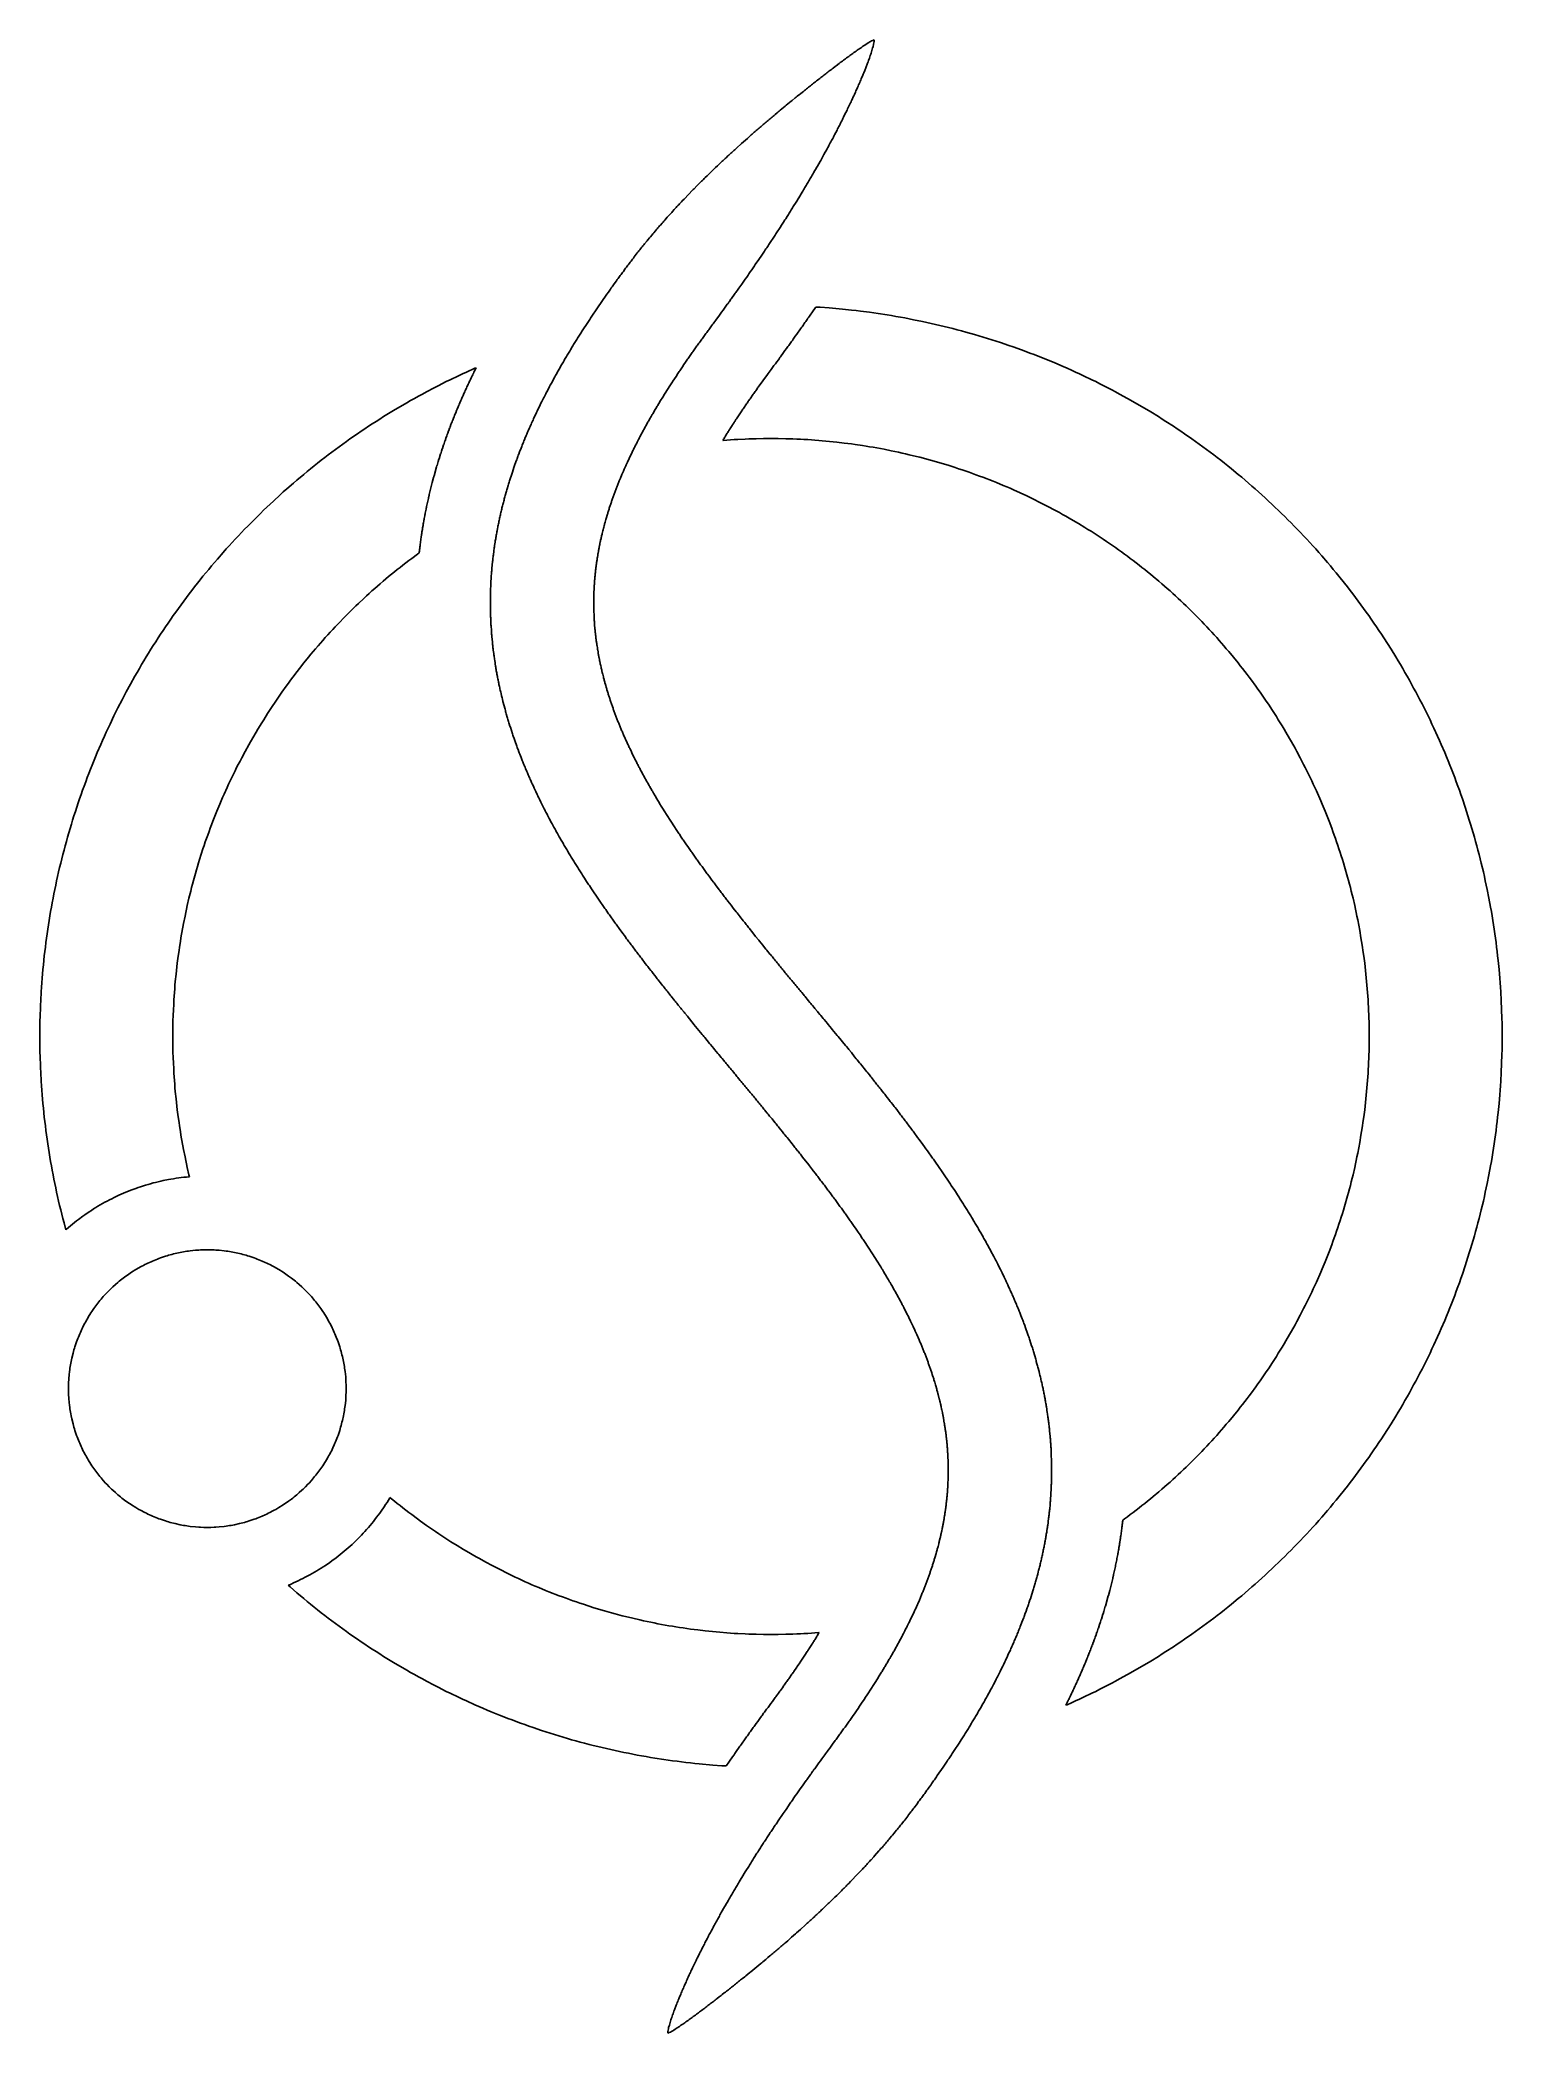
# Model space of a CAD drawing. Header units: metres. Extents: x 7.4 to 27.6, y 14.8 to 42.2.
import ezdxf

# ---------------------------------------------------------------- set-up
doc = ezdxf.new("R2010")
doc.units = ezdxf.units.M

msp = doc.modelspace()

# ---------------------------------------------------------------- linework, layer by layer
for p, q in [((18.6289, 42.0566), (18.614, 42.0462)), ((18.6434, 42.0675), (18.6289, 42.0566)), ((18.6583, 42.078), (18.6434, 42.0675)), ((18.6727, 42.0884), (18.6583, 42.078)), ((18.6876, 42.0988), (18.6727, 42.0884)), ((18.702, 42.1088), (18.6876, 42.0988)), ((18.7318, 42.1297), (18.702, 42.1088)), ((18.7468, 42.1396), (18.7318, 42.1297)), ((18.7617, 42.15), (18.7468, 42.1396)), ((18.7771, 42.16), (18.7617, 42.15)), ((18.792, 42.1699), (18.7771, 42.16)), ((18.8382, 42.1998), (18.792, 42.1699)), ((18.87, 42.2186), (18.8382, 42.1998)), ((18.8864, 42.2276), (18.87, 42.2186)), ((18.874, 42.0437), (18.8795, 42.0611)), ((18.8795, 42.0611), (18.8854, 42.0785)), ((18.8854, 42.0785), (18.8909, 42.0959)), ((18.9038, 42.236), (18.8864, 42.2276)), ((18.8909, 42.0959), (18.8959, 42.1138)), ((18.8959, 42.1138), (18.9013, 42.1312)), ((18.9013, 42.1312), (18.9063, 42.1491)), ((18.9232, 42.243), (18.9038, 42.236)), ((18.9063, 42.1491), (18.9153, 42.1848)), ((18.9153, 42.1848), (18.9192, 42.2032)), ((18.9192, 42.2032), (18.9227, 42.2221)), ((18.9227, 42.2221), (18.9232, 42.243)), ((18.2706, 41.7877), (18.2566, 41.7767)), ((18.285, 41.7986), (18.2706, 41.7877)), ((18.2989, 41.8096), (18.285, 41.7986)), ((18.3133, 41.8205), (18.2989, 41.8096)), ((18.3272, 41.8314), (18.3133, 41.8205)), ((18.3416, 41.8424), (18.3272, 41.8314)), ((18.3556, 41.8533), (18.3416, 41.8424)), ((18.3844, 41.8752), (18.3556, 41.8533)), ((18.3983, 41.8856), (18.3844, 41.8752)), ((18.4416, 41.9184), (18.3983, 41.8856)), ((18.4555, 41.9289), (18.4416, 41.9184)), ((18.4843, 41.9507), (18.4555, 41.9289)), ((18.4987, 41.9612), (18.4843, 41.9507)), ((18.5131, 41.9721), (18.4987, 41.9612)), ((18.5275, 41.9825), (18.5131, 41.9721)), ((18.542, 41.9935), (18.5275, 41.9825)), ((18.5708, 42.0143), (18.542, 41.9935)), ((18.5852, 42.0253), (18.5708, 42.0143)), ((18.614, 42.0462), (18.5852, 42.0253)), ((18.7721, 41.7718), (18.7786, 41.7887)), ((18.7786, 41.7887), (18.7925, 41.8225)), ((18.7925, 41.8225), (18.8054, 41.8563)), ((18.8054, 41.8563), (18.8124, 41.8732)), ((18.8124, 41.8732), (18.8253, 41.907)), ((18.8253, 41.907), (18.8313, 41.9239)), ((18.8313, 41.9239), (18.8377, 41.9408)), ((18.8377, 41.9408), (18.8442, 41.9582)), ((18.8442, 41.9582), (18.8561, 41.992)), ((18.8561, 41.992), (18.868, 42.0268)), ((18.868, 42.0268), (18.874, 42.0437)), ((17.9326, 41.5218), (17.9047, 41.4989)), ((17.9465, 41.5327), (17.9326, 41.5218)), ((17.9609, 41.5441), (17.9465, 41.5327)), ((17.9748, 41.5551), (17.9609, 41.5441)), ((17.9887, 41.5665), (17.9748, 41.5551)), ((18.0026, 41.5774), (17.9887, 41.5665)), ((18.0166, 41.5889), (18.0026, 41.5774)), ((18.031, 41.5998), (18.0166, 41.5889)), ((18.0449, 41.6112), (18.031, 41.5998)), ((18.0588, 41.6222), (18.0449, 41.6112)), ((18.0732, 41.6331), (18.0588, 41.6222)), ((18.0871, 41.6445), (18.0732, 41.6331)), ((18.115, 41.6664), (18.0871, 41.6445)), ((18.1294, 41.6778), (18.115, 41.6664)), ((18.1433, 41.6888), (18.1294, 41.6778)), ((18.1577, 41.6997), (18.1433, 41.6888)), ((18.1716, 41.7106), (18.1577, 41.6997)), ((18.1856, 41.7221), (18.1716, 41.7106)), ((18.2, 41.733), (18.1856, 41.7221)), ((18.2139, 41.7439), (18.2, 41.733)), ((18.2283, 41.7549), (18.2139, 41.7439)), ((18.2422, 41.7658), (18.2283, 41.7549)), ((18.2566, 41.7767), (18.2422, 41.7658)), ((18.6493, 41.4889), (18.6642, 41.5218)), ((18.6642, 41.5218), (18.6717, 41.5387)), ((18.6717, 41.5387), (18.6866, 41.5715)), ((18.6866, 41.5715), (18.6941, 41.5884)), ((18.6941, 41.5884), (18.701, 41.6048)), ((18.701, 41.6048), (18.7085, 41.6217)), ((18.7085, 41.6217), (18.7154, 41.6381)), ((18.7154, 41.6381), (18.7229, 41.655)), ((18.7229, 41.655), (18.7299, 41.6714)), ((18.7299, 41.6714), (18.7373, 41.6883)), ((18.7373, 41.6883), (18.7443, 41.7047)), ((18.7443, 41.7047), (18.7651, 41.7554)), ((18.7651, 41.7554), (18.7721, 41.7718)), ((17.5851, 41.2369), (17.5573, 41.2141)), ((17.5985, 41.2484), (17.5851, 41.2369)), ((17.6124, 41.2598), (17.5985, 41.2484)), ((17.6264, 41.2717), (17.6124, 41.2598)), ((17.6959, 41.3289), (17.6264, 41.2717)), ((17.7094, 41.3403), (17.6959, 41.3289)), ((17.779, 41.3975), (17.7094, 41.3403)), ((17.7929, 41.4084), (17.779, 41.3975)), ((17.8346, 41.4427), (17.7929, 41.4084)), ((17.849, 41.4541), (17.8346, 41.4427)), ((17.863, 41.4651), (17.849, 41.4541)), ((17.8908, 41.488), (17.863, 41.4651)), ((17.9047, 41.4989), (17.8908, 41.488)), ((18.5246, 41.226), (18.533, 41.2419)), ((18.533, 41.2419), (18.5489, 41.2747)), ((18.5489, 41.2747), (18.5564, 41.2911)), ((18.5564, 41.2911), (18.5882, 41.3567)), ((18.5882, 41.3567), (18.5956, 41.3731)), ((18.5956, 41.3731), (18.6036, 41.39)), ((18.6036, 41.39), (18.6111, 41.4064)), ((18.6111, 41.4064), (18.619, 41.4228)), ((18.619, 41.4228), (18.6339, 41.4556)), ((18.6339, 41.4556), (18.6419, 41.472)), ((18.6419, 41.472), (18.6493, 41.4889)), ((17.2695, 40.968), (17.2426, 40.9442)), ((17.2834, 40.9799), (17.2695, 40.968)), ((17.2968, 40.9919), (17.2834, 40.9799)), ((17.3102, 41.0033), (17.2968, 40.9919)), ((17.3241, 41.0152), (17.3102, 41.0033)), ((17.3376, 41.0272), (17.3241, 41.0152)), ((17.3515, 41.0391), (17.3376, 41.0272)), ((17.3649, 41.0505), (17.3515, 41.0391)), ((17.3788, 41.0625), (17.3649, 41.0505)), ((17.3922, 41.0739), (17.3788, 41.0625)), ((17.4062, 41.0858), (17.3922, 41.0739)), ((17.4196, 41.0977), (17.4062, 41.0858)), ((17.4335, 41.1092), (17.4196, 41.0977)), ((17.4474, 41.1211), (17.4335, 41.1092)), ((17.4608, 41.1325), (17.4474, 41.1211)), ((17.4747, 41.144), (17.4608, 41.1325)), ((17.4887, 41.1559), (17.4747, 41.144)), ((17.5021, 41.1673), (17.4887, 41.1559)), ((17.516, 41.1793), (17.5021, 41.1673)), ((17.5299, 41.1907), (17.516, 41.1793)), ((17.5433, 41.2021), (17.5299, 41.1907)), ((17.5573, 41.2141), (17.5433, 41.2021)), ((18.3764, 40.9337), (18.3933, 40.9655)), ((18.3933, 40.9655), (18.4102, 40.9983)), ((18.4102, 40.9983), (18.4182, 41.0142)), ((18.4182, 41.0142), (18.4266, 41.0306)), ((18.4266, 41.0306), (18.4351, 41.0466)), ((18.4351, 41.0466), (18.4435, 41.063)), ((18.4435, 41.063), (18.4515, 41.0794)), ((18.4515, 41.0794), (18.4599, 41.0953)), ((18.4599, 41.0953), (18.4679, 41.1117)), ((18.4679, 41.1117), (18.4763, 41.1281)), ((18.4763, 41.1281), (18.4843, 41.144)), ((18.4843, 41.144), (18.4923, 41.1604)), ((18.4923, 41.1604), (18.5007, 41.1768)), ((18.5007, 41.1768), (18.5246, 41.226)), ((16.9598, 40.6916), (16.9469, 40.6792)), ((16.9732, 40.7036), (16.9598, 40.6916)), ((16.9866, 40.716), (16.9732, 40.7036)), ((17, 40.7279), (16.9866, 40.716)), ((17.0135, 40.7404), (17, 40.7279)), ((17.0269, 40.7523), (17.0135, 40.7404)), ((17.0403, 40.7647), (17.0269, 40.7523)), ((17.0806, 40.8005), (17.0403, 40.7647)), ((17.094, 40.8129), (17.0806, 40.8005)), ((17.1745, 40.8845), (17.094, 40.8129)), ((17.1884, 40.8964), (17.1745, 40.8845)), ((17.2287, 40.9322), (17.1884, 40.8964)), ((17.2426, 40.9442), (17.2287, 40.9322)), ((18.2293, 40.6608), (18.2472, 40.6926)), ((18.2472, 40.6926), (18.2556, 40.709)), ((18.2556, 40.709), (18.2735, 40.7409)), ((18.2735, 40.7409), (18.282, 40.7568)), ((18.282, 40.7568), (18.2909, 40.7727)), ((18.2909, 40.7727), (18.2994, 40.7886)), ((18.2994, 40.7886), (18.3078, 40.805)), ((18.3078, 40.805), (18.3168, 40.8209)), ((18.3168, 40.8209), (18.3252, 40.8368)), ((18.3252, 40.8368), (18.3337, 40.8532)), ((18.3337, 40.8532), (18.3421, 40.8691)), ((18.3421, 40.8691), (18.3511, 40.885)), ((18.3511, 40.885), (18.3595, 40.9014)), ((18.3595, 40.9014), (18.368, 40.9173)), ((18.368, 40.9173), (18.3764, 40.9337)), ((16.6581, 40.4068), (16.6322, 40.382)), ((16.671, 40.4197), (16.6581, 40.4068)), ((16.7227, 40.4695), (16.671, 40.4197)), ((16.7361, 40.4819), (16.7227, 40.4695)), ((16.7619, 40.5067), (16.7361, 40.4819)), ((16.7754, 40.5192), (16.7619, 40.5067)), ((16.8012, 40.544), (16.7754, 40.5192)), ((16.8146, 40.5564), (16.8012, 40.544)), ((16.8276, 40.5689), (16.8146, 40.5564)), ((16.841, 40.5813), (16.8276, 40.5689)), ((16.8539, 40.5937), (16.841, 40.5813)), ((16.8673, 40.6057), (16.8539, 40.5937)), ((16.8803, 40.6181), (16.8673, 40.6057)), ((16.9071, 40.6429), (16.8803, 40.6181)), ((16.92, 40.6549), (16.9071, 40.6429)), ((16.9334, 40.6673), (16.92, 40.6549)), ((16.9469, 40.6792), (16.9334, 40.6673)), ((18.0772, 40.3924), (18.0866, 40.4078)), ((18.0866, 40.4078), (18.1045, 40.4396)), ((18.1045, 40.4396), (18.1135, 40.455)), ((18.1135, 40.455), (18.1314, 40.4869)), ((18.1314, 40.4869), (18.1408, 40.5023)), ((18.1408, 40.5023), (18.1766, 40.5659)), ((18.1766, 40.5659), (18.1851, 40.5818)), ((18.1851, 40.5818), (18.194, 40.5972)), ((18.194, 40.5972), (18.2209, 40.6449)), ((18.2209, 40.6449), (18.2293, 40.6608)), ((16.415, 40.1652), (16.3653, 40.1136)), ((16.4279, 40.1782), (16.415, 40.1652)), ((16.4403, 40.1911), (16.4279, 40.1782)), ((16.4786, 40.2294), (16.4403, 40.1911)), ((16.491, 40.2423), (16.4786, 40.2294)), ((16.5293, 40.2806), (16.491, 40.2423)), ((16.5422, 40.293), (16.5293, 40.2806)), ((16.5547, 40.3059), (16.5422, 40.293)), ((16.5676, 40.3188), (16.5547, 40.3059)), ((16.5805, 40.3313), (16.5676, 40.3188)), ((16.5934, 40.3442), (16.5805, 40.3313)), ((16.6193, 40.369), (16.5934, 40.3442)), ((16.6322, 40.382), (16.6193, 40.369)), ((17.8828, 40.0658), (17.9301, 40.1429)), ((17.9301, 40.1429), (17.939, 40.1583)), ((17.939, 40.1583), (17.9485, 40.1737)), ((17.9485, 40.1737), (17.9579, 40.1896)), ((17.9579, 40.1896), (17.9668, 40.205)), ((17.9668, 40.205), (17.9857, 40.2358)), ((17.9857, 40.2358), (17.9947, 40.2517)), ((17.9947, 40.2517), (18.0041, 40.2671)), ((18.0041, 40.2671), (18.0131, 40.2826)), ((18.0131, 40.2826), (18.0225, 40.2985)), ((18.0225, 40.2985), (18.0315, 40.3139)), ((18.0315, 40.3139), (18.0409, 40.3298)), ((18.0409, 40.3298), (18.0499, 40.3452)), ((18.0499, 40.3452), (18.0593, 40.3611)), ((18.0593, 40.3611), (18.0683, 40.3765)), ((18.0683, 40.3765), (18.0772, 40.3924)), ((16.1312, 39.8645), (16.0954, 39.8243)), ((16.1436, 39.8774), (16.1312, 39.8645)), ((16.1675, 39.9043), (16.1436, 39.8774)), ((16.1799, 39.9172), (16.1675, 39.9043)), ((16.1918, 39.9306), (16.1799, 39.9172)), ((16.2042, 39.9436), (16.1918, 39.9306)), ((16.2167, 39.957), (16.2042, 39.9436)), ((16.2286, 39.9699), (16.2167, 39.957)), ((16.241, 39.9833), (16.2286, 39.9699)), ((16.2659, 40.0092), (16.241, 39.9833)), ((16.2778, 40.0226), (16.2659, 40.0092)), ((16.3027, 40.0484), (16.2778, 40.0226)), ((16.3151, 40.0619), (16.3027, 40.0484)), ((16.3524, 40.1006), (16.3151, 40.0619)), ((16.3653, 40.1136), (16.3524, 40.1006)), ((17.7506, 39.8521), (17.7601, 39.867)), ((17.7601, 39.867), (17.7695, 39.8824)), ((17.7695, 39.8824), (17.779, 39.8973)), ((17.779, 39.8973), (17.7884, 39.9127)), ((17.7884, 39.9127), (17.7983, 39.9281)), ((17.7983, 39.9281), (17.8078, 39.9431)), ((17.8078, 39.9431), (17.8456, 40.0047)), ((17.8456, 40.0047), (17.855, 40.0196)), ((17.855, 40.0196), (17.8739, 40.0504)), ((17.8739, 40.0504), (17.8828, 40.0658)), ((15.8831, 39.5817), (15.8717, 39.5678)), ((15.906, 39.6085), (15.8831, 39.5817)), ((15.9179, 39.6224), (15.906, 39.6085)), ((15.9294, 39.6359), (15.9179, 39.6224)), ((15.9413, 39.6493), (15.9294, 39.6359)), ((15.9527, 39.6632), (15.9413, 39.6493)), ((15.9646, 39.6766), (15.9527, 39.6632)), ((15.9761, 39.69), (15.9646, 39.6766)), ((15.9999, 39.7169), (15.9761, 39.69)), ((16.0119, 39.7308), (15.9999, 39.7169)), ((16.0238, 39.7442), (16.0119, 39.7308)), ((16.0352, 39.7576), (16.0238, 39.7442)), ((16.071, 39.7979), (16.0352, 39.7576)), ((16.083, 39.8108), (16.071, 39.7979)), ((16.0954, 39.8243), (16.083, 39.8108)), ((17.5677, 39.5668), (17.5771, 39.5817)), ((17.5771, 39.5817), (17.5871, 39.5966)), ((17.5871, 39.5966), (17.5965, 39.6115)), ((17.5965, 39.6115), (17.6065, 39.6264)), ((17.6065, 39.6264), (17.6159, 39.6413)), ((17.6159, 39.6413), (17.6259, 39.6562)), ((17.6259, 39.6562), (17.6447, 39.6861)), ((17.6447, 39.6861), (17.6547, 39.701)), ((17.6547, 39.701), (17.6641, 39.7159)), ((17.6641, 39.7159), (17.6741, 39.7313)), ((17.6741, 39.7313), (17.693, 39.7611)), ((17.693, 39.7611), (17.7029, 39.7765)), ((17.7029, 39.7765), (17.7218, 39.8064)), ((17.7218, 39.8064), (17.7312, 39.8218)), ((17.7312, 39.8218), (17.7412, 39.8367)), ((17.7412, 39.8367), (17.7506, 39.8521)), ((15.6684, 39.3192), (15.6575, 39.3048)), ((15.6793, 39.3332), (15.6684, 39.3192)), ((15.6908, 39.3471), (15.6793, 39.3332)), ((15.7126, 39.3749), (15.6908, 39.3471)), ((15.7241, 39.3888), (15.7126, 39.3749)), ((15.735, 39.4027), (15.7241, 39.3888)), ((15.7464, 39.4167), (15.735, 39.4027)), ((15.7574, 39.4301), (15.7464, 39.4167)), ((15.7917, 39.4718), (15.7574, 39.4301)), ((15.8026, 39.4853), (15.7917, 39.4718)), ((15.8255, 39.5131), (15.8026, 39.4853)), ((15.8369, 39.5265), (15.8255, 39.5131)), ((15.8598, 39.5543), (15.8369, 39.5265)), ((15.8717, 39.5678), (15.8598, 39.5543)), ((17.3917, 39.3018), (17.4017, 39.3167)), ((17.4017, 39.3167), (17.4111, 39.3312)), ((17.4111, 39.3312), (17.4211, 39.3456)), ((17.4211, 39.3456), (17.431, 39.3605)), ((17.431, 39.3605), (17.4409, 39.3749)), ((17.4409, 39.3749), (17.4504, 39.3898)), ((17.4504, 39.3898), (17.4603, 39.4042)), ((17.4603, 39.4042), (17.4703, 39.4191)), ((17.4703, 39.4191), (17.4797, 39.4336)), ((17.4797, 39.4336), (17.4996, 39.4634)), ((17.4996, 39.4634), (17.509, 39.4778)), ((17.509, 39.4778), (17.519, 39.4927)), ((17.519, 39.4927), (17.5284, 39.5076)), ((17.5284, 39.5076), (17.5384, 39.522)), ((17.5384, 39.522), (17.5483, 39.5369)), ((17.5483, 39.5369), (17.5578, 39.5519)), ((17.5578, 39.5519), (17.5677, 39.5668)), ((15.4542, 39.0364), (15.4333, 39.0076)), ((15.4646, 39.0503), (15.4542, 39.0364)), ((15.4855, 39.0791), (15.4646, 39.0503)), ((15.4959, 39.0931), (15.4855, 39.0791)), ((15.5064, 39.1075), (15.4959, 39.0931)), ((15.5173, 39.1219), (15.5064, 39.1075)), ((15.5277, 39.1358), (15.5173, 39.1219)), ((15.5382, 39.1502), (15.5277, 39.1358)), ((15.5491, 39.1641), (15.5382, 39.1502)), ((15.5595, 39.1786), (15.5491, 39.1641)), ((15.5705, 39.1925), (15.5595, 39.1786)), ((15.5814, 39.2069), (15.5705, 39.1925)), ((15.5918, 39.2208), (15.5814, 39.2069)), ((15.6028, 39.2347), (15.5918, 39.2208)), ((15.6137, 39.2491), (15.6028, 39.2347)), ((15.6575, 39.3048), (15.6137, 39.2491)), ((17.2043, 39.0289), (17.2143, 39.0429)), ((17.2143, 39.0429), (17.2342, 39.0717)), ((17.2342, 39.0717), (17.2441, 39.0856)), ((17.2441, 39.0856), (17.264, 39.1144)), ((17.264, 39.1144), (17.2734, 39.1289)), ((17.2734, 39.1289), (17.2834, 39.1433)), ((17.2834, 39.1433), (17.2933, 39.1572)), ((17.2933, 39.1572), (17.3231, 39.2004)), ((17.3231, 39.2004), (17.3326, 39.2148)), ((17.3326, 39.2148), (17.3425, 39.2298)), ((17.3425, 39.2298), (17.3624, 39.2586)), ((17.3624, 39.2586), (17.3719, 39.273)), ((17.3719, 39.273), (17.3917, 39.3018)), ((15.2583, 38.7645), (15.2384, 38.7357)), ((15.2688, 38.7789), (15.2583, 38.7645)), ((15.2787, 38.7928), (15.2688, 38.7789)), ((15.2891, 38.8072), (15.2787, 38.7928)), ((15.2991, 38.8217), (15.2891, 38.8072)), ((15.3095, 38.8361), (15.2991, 38.8217)), ((15.3195, 38.8505), (15.3095, 38.8361)), ((15.3299, 38.8649), (15.3195, 38.8505)), ((15.3398, 38.8788), (15.3299, 38.8649)), ((15.3711, 38.9221), (15.3398, 38.8788)), ((15.3811, 38.9365), (15.3711, 38.9221)), ((15.3915, 38.9504), (15.3811, 38.9365)), ((15.4228, 38.9937), (15.3915, 38.9504)), ((15.4333, 39.0076), (15.4228, 38.9937)), ((17.0065, 38.7481), (17.0164, 38.7615)), ((17.0164, 38.7615), (17.0463, 38.8033)), ((17.0463, 38.8033), (17.0562, 38.8177)), ((17.0562, 38.8177), (17.096, 38.8734)), ((17.096, 38.8734), (17.1054, 38.8873)), ((17.1054, 38.8873), (17.1154, 38.9017)), ((17.1154, 38.9017), (17.1352, 38.9295)), ((17.1352, 38.9295), (17.1452, 38.9439)), ((17.1452, 38.9439), (17.1651, 38.9718)), ((17.1651, 38.9718), (17.175, 38.9862)), ((17.175, 38.9862), (17.185, 39.0001)), ((17.185, 39.0001), (17.1949, 39.0145)), ((17.1949, 39.0145), (17.2043, 39.0289)), ((15.0699, 38.4906), (15.06, 38.4762)), ((15.0794, 38.505), (15.0699, 38.4906)), ((15.0992, 38.5339), (15.0794, 38.505)), ((15.1087, 38.5483), (15.0992, 38.5339)), ((15.228, 38.7213), (15.1087, 38.5483)), ((15.2384, 38.7357), (15.228, 38.7213)), ((16.8092, 38.4737), (16.8191, 38.4876)), ((16.8191, 38.4876), (16.839, 38.5145)), ((16.839, 38.5145), (16.8484, 38.5284)), ((16.8484, 38.5284), (16.8683, 38.5552)), ((16.8683, 38.5552), (16.8783, 38.5692)), ((16.8783, 38.5692), (16.8882, 38.5826)), ((16.8882, 38.5826), (16.8981, 38.5965)), ((16.8981, 38.5965), (16.9081, 38.6099)), ((16.9081, 38.6099), (16.9175, 38.6238)), ((16.9175, 38.6238), (16.9275, 38.6373)), ((16.9275, 38.6373), (16.9474, 38.6651)), ((16.9474, 38.6651), (16.9573, 38.6785)), ((16.9573, 38.6785), (16.9971, 38.7342)), ((16.9971, 38.7342), (17.0065, 38.7481)), ((18.0712, 38.4921), (18.0608, 38.4772)), ((18.0812, 38.507), (18.0712, 38.4921)), ((18.1021, 38.5368), (18.0812, 38.507)), ((18.112, 38.5518), (18.1021, 38.5368)), ((18.118, 38.5592), (18.112, 38.5518)), ((18.1796, 38.5552), (18.118, 38.5592)), ((18.3029, 38.5463), (18.1796, 38.5552)), ((18.4878, 38.5299), (18.3029, 38.5463)), ((18.6111, 38.517), (18.4878, 38.5299)), ((18.6722, 38.51), (18.6111, 38.517)), ((18.7338, 38.5025), (18.6722, 38.51)), ((18.8561, 38.4866), (18.7338, 38.5025)), ((18.9177, 38.4782), (18.8561, 38.4866)), ((14.8984, 38.2297), (14.8795, 38.2008)), ((14.9074, 38.2441), (14.8984, 38.2297)), ((14.9168, 38.259), (14.9074, 38.2441)), ((14.9546, 38.3166), (14.9168, 38.259)), ((14.964, 38.3316), (14.9546, 38.3166)), ((14.9924, 38.3748), (14.964, 38.3316)), ((15.0023, 38.3892), (14.9924, 38.3748)), ((15.0118, 38.4041), (15.0023, 38.3892)), ((15.0212, 38.4185), (15.0118, 38.4041)), ((15.0312, 38.433), (15.0212, 38.4185)), ((15.0406, 38.4474), (15.0312, 38.433)), ((15.0505, 38.4618), (15.0406, 38.4474)), ((15.06, 38.4762), (15.0505, 38.4618)), ((16.6034, 38.1934), (16.6133, 38.2068)), ((16.6133, 38.2068), (16.6228, 38.2197)), ((16.6228, 38.2197), (16.6327, 38.2331)), ((16.6327, 38.2331), (16.6422, 38.2466)), ((16.6422, 38.2466), (16.6521, 38.2595)), ((16.6521, 38.2595), (16.662, 38.2729)), ((16.662, 38.2729), (16.6715, 38.2863)), ((16.6715, 38.2863), (16.6814, 38.2997)), ((16.6814, 38.2997), (16.6914, 38.3127)), ((16.6914, 38.3127), (16.7013, 38.3261)), ((16.7013, 38.3261), (16.7108, 38.3395)), ((16.7108, 38.3395), (16.7406, 38.3798)), ((16.7406, 38.3798), (16.75, 38.3932)), ((16.75, 38.3932), (16.7798, 38.4335)), ((16.7798, 38.4335), (16.7893, 38.4469)), ((16.7893, 38.4469), (16.8092, 38.4737)), ((17.8764, 38.2142), (17.8659, 38.1998)), ((17.8863, 38.2287), (17.8764, 38.2142)), ((17.9072, 38.2575), (17.8863, 38.2287)), ((17.9171, 38.2719), (17.9072, 38.2575)), ((17.9276, 38.2863), (17.9171, 38.2719)), ((17.9375, 38.3007), (17.9276, 38.2863)), ((17.948, 38.3156), (17.9375, 38.3007)), ((17.9584, 38.3301), (17.948, 38.3156)), ((17.9683, 38.3445), (17.9584, 38.3301)), ((17.9788, 38.3594), (17.9683, 38.3445)), ((17.9892, 38.3738), (17.9788, 38.3594)), ((17.9992, 38.3887), (17.9892, 38.3738)), ((18.0096, 38.4031), (17.9992, 38.3887)), ((18.02, 38.418), (18.0096, 38.4031)), ((18.03, 38.433), (18.02, 38.418)), ((18.0404, 38.4474), (18.03, 38.433)), ((18.0509, 38.4623), (18.0404, 38.4474)), ((18.0608, 38.4772), (18.0509, 38.4623)), ((18.9789, 38.4692), (18.9177, 38.4782)), ((19.1012, 38.4504), (18.9789, 38.4692)), ((19.1618, 38.4404), (19.1012, 38.4504)), ((19.2229, 38.43), (19.1618, 38.4404)), ((19.2841, 38.419), (19.2229, 38.43)), ((19.3447, 38.4081), (19.2841, 38.419)), ((19.4054, 38.3967), (19.3447, 38.4081)), ((19.466, 38.3847), (19.4054, 38.3967)), ((19.5873, 38.3599), (19.466, 38.3847)), ((19.6479, 38.3465), (19.5873, 38.3599)), ((19.7081, 38.3335), (19.6479, 38.3465)), ((19.7682, 38.3196), (19.7081, 38.3335)), ((19.8289, 38.3057), (19.7682, 38.3196)), ((19.889, 38.2908), (19.8289, 38.3057)), ((19.9487, 38.2764), (19.889, 38.2908)), ((20.0088, 38.261), (19.9487, 38.2764)), ((20.0685, 38.2456), (20.0088, 38.261)), ((20.1281, 38.2297), (20.0685, 38.2456)), ((20.1878, 38.2133), (20.1281, 38.2297)), ((20.3071, 38.1795), (20.1878, 38.2133)), ((14.7165, 37.9374), (14.7081, 37.923)), ((14.7255, 37.9523), (14.7165, 37.9374)), ((14.7344, 37.9667), (14.7255, 37.9523)), ((14.7433, 37.9816), (14.7344, 37.9667)), ((14.7523, 37.996), (14.7433, 37.9816)), ((14.7612, 38.0109), (14.7523, 37.996)), ((14.7702, 38.0254), (14.7612, 38.0109)), ((14.7791, 38.0403), (14.7702, 38.0254)), ((14.797, 38.0691), (14.7791, 38.0403)), ((14.806, 38.084), (14.797, 38.0691)), ((14.8154, 38.0984), (14.806, 38.084)), ((14.8244, 38.1133), (14.8154, 38.0984)), ((14.8333, 38.1278), (14.8244, 38.1133)), ((14.8428, 38.1422), (14.8333, 38.1278)), ((14.8517, 38.1571), (14.8428, 38.1422)), ((14.8612, 38.1715), (14.8517, 38.1571)), ((14.8701, 38.1859), (14.8612, 38.1715)), ((14.8795, 38.2008), (14.8701, 38.1859)), ((16.414, 37.9299), (16.4234, 37.9433)), ((16.4234, 37.9433), (16.4324, 37.9563)), ((16.4324, 37.9563), (16.4418, 37.9692)), ((16.4418, 37.9692), (16.4513, 37.9826)), ((16.4513, 37.9826), (16.4607, 37.9955)), ((16.4607, 37.9955), (16.4697, 38.009)), ((16.4697, 38.009), (16.4791, 38.0219)), ((16.4791, 38.0219), (16.4886, 38.0353)), ((16.4886, 38.0353), (16.498, 38.0482)), ((16.498, 38.0482), (16.5074, 38.0616)), ((16.5074, 38.0616), (16.5169, 38.0746)), ((16.5169, 38.0746), (16.5263, 38.088)), ((16.5263, 38.088), (16.5363, 38.1009)), ((16.5363, 38.1009), (16.5457, 38.1143)), ((16.5457, 38.1143), (16.5552, 38.1273)), ((16.5552, 38.1273), (16.5646, 38.1407)), ((16.5646, 38.1407), (16.5746, 38.1536)), ((16.5746, 38.1536), (16.584, 38.167)), ((16.584, 38.167), (16.5939, 38.1804)), ((16.5939, 38.1804), (16.6034, 38.1934)), ((17.6825, 37.9443), (17.6726, 37.9299)), ((17.693, 37.9583), (17.6825, 37.9443)), ((17.7128, 37.9861), (17.693, 37.9583)), ((17.7233, 38.0005), (17.7128, 37.9861)), ((17.7332, 38.0144), (17.7233, 38.0005)), ((17.7437, 38.0283), (17.7332, 38.0144)), ((17.7536, 38.0428), (17.7437, 38.0283)), ((17.764, 38.0567), (17.7536, 38.0428)), ((17.774, 38.0711), (17.764, 38.0567)), ((17.7844, 38.085), (17.774, 38.0711)), ((17.7944, 38.0994), (17.7844, 38.085)), ((17.8048, 38.1138), (17.7944, 38.0994)), ((17.8147, 38.1278), (17.8048, 38.1138)), ((17.8252, 38.1422), (17.8147, 38.1278)), ((17.8351, 38.1566), (17.8252, 38.1422)), ((17.856, 38.1854), (17.8351, 38.1566)), ((17.8659, 38.1998), (17.856, 38.1854)), ((20.3662, 38.1621), (20.3071, 38.1795)), ((20.4845, 38.1263), (20.3662, 38.1621)), ((20.5437, 38.1074), (20.4845, 38.1263)), ((20.6028, 38.089), (20.5437, 38.1074)), ((20.6615, 38.0696), (20.6028, 38.089)), ((20.7788, 38.0298), (20.6615, 38.0696)), ((20.8369, 38.0099), (20.7788, 38.0298)), ((20.9532, 37.9682), (20.8369, 38.0099)), ((21.0114, 37.9468), (20.9532, 37.9682)), ((21.0696, 37.925), (21.0114, 37.9468)), ((13.3033, 37.663), (13.2472, 37.6366)), ((13.4157, 37.7137), (13.3033, 37.663)), ((13.3978, 37.6441), (13.4047, 37.6595)), ((13.4047, 37.6595), (13.4057, 37.661)), ((13.4057, 37.661), (13.4216, 37.6928)), ((13.4365, 37.7226), (13.4157, 37.7137)), ((13.4216, 37.6928), (13.4221, 37.6943)), ((13.4221, 37.6943), (13.4296, 37.7097)), ((13.4296, 37.7097), (13.4306, 37.7112)), ((13.4306, 37.7112), (13.4365, 37.7226)), ((14.554, 37.6575), (14.546, 37.6431)), ((14.5793, 37.7023), (14.554, 37.6575)), ((14.5873, 37.7167), (14.5793, 37.7023)), ((14.6042, 37.7465), (14.5873, 37.7167)), ((14.6126, 37.7609), (14.6042, 37.7465)), ((14.6216, 37.7758), (14.6126, 37.7609)), ((14.63, 37.7907), (14.6216, 37.7758)), ((14.6385, 37.8052), (14.63, 37.7907)), ((14.6469, 37.8201), (14.6385, 37.8052)), ((14.6559, 37.8345), (14.6469, 37.8201)), ((14.6728, 37.8643), (14.6559, 37.8345)), ((14.6817, 37.8787), (14.6728, 37.8643)), ((14.6902, 37.8936), (14.6817, 37.8787)), ((14.6991, 37.908), (14.6902, 37.8936)), ((14.7081, 37.923), (14.6991, 37.908)), ((16.2256, 37.6555), (16.2346, 37.6685)), ((16.2346, 37.6685), (16.243, 37.6814)), ((16.243, 37.6814), (16.252, 37.6943)), ((16.252, 37.6943), (16.2604, 37.7077)), ((16.2604, 37.7077), (16.2872, 37.7465)), ((16.2872, 37.7465), (16.2962, 37.7599)), ((16.2962, 37.7599), (16.3141, 37.7858)), ((16.3141, 37.7858), (16.323, 37.7992)), ((16.323, 37.7992), (16.3409, 37.825)), ((16.3409, 37.825), (16.3499, 37.8385)), ((16.3499, 37.8385), (16.3588, 37.8514)), ((16.3588, 37.8514), (16.3683, 37.8643)), ((16.3683, 37.8643), (16.3772, 37.8777)), ((16.3772, 37.8777), (16.3867, 37.8907)), ((16.3867, 37.8907), (16.3956, 37.9036)), ((16.3956, 37.9036), (16.4046, 37.917)), ((16.4046, 37.917), (16.414, 37.9299)), ((17.5011, 37.6958), (17.4613, 37.6421)), ((17.511, 37.7097), (17.5011, 37.6958)), ((17.5215, 37.7231), (17.511, 37.7097)), ((17.5314, 37.7371), (17.5215, 37.7231)), ((17.5414, 37.7505), (17.5314, 37.7371)), ((17.5513, 37.7644), (17.5414, 37.7505)), ((17.5612, 37.7778), (17.5513, 37.7644)), ((17.5717, 37.7917), (17.5612, 37.7778)), ((17.5816, 37.8052), (17.5717, 37.7917)), ((17.6015, 37.833), (17.5816, 37.8052)), ((17.6119, 37.8469), (17.6015, 37.833)), ((17.6219, 37.8608), (17.6119, 37.8469)), ((17.6318, 37.8742), (17.6219, 37.8608)), ((17.6423, 37.8882), (17.6318, 37.8742)), ((17.6621, 37.916), (17.6423, 37.8882)), ((17.6726, 37.9299), (17.6621, 37.916)), ((21.1272, 37.9031), (21.0696, 37.925)), ((21.1849, 37.8802), (21.1272, 37.9031)), ((21.242, 37.8578), (21.1849, 37.8802)), ((21.2997, 37.8345), (21.242, 37.8578)), ((21.3569, 37.8111), (21.2997, 37.8345)), ((21.414, 37.7873), (21.3569, 37.8111)), ((21.5274, 37.7385), (21.414, 37.7873)), ((21.584, 37.7137), (21.5274, 37.7385)), ((21.6407, 37.6883), (21.584, 37.7137)), ((21.6969, 37.663), (21.6407, 37.6883)), ((21.753, 37.6366), (21.6969, 37.663)), ((12.7491, 37.3881), (12.6949, 37.3588)), ((12.8585, 37.4458), (12.7491, 37.3881)), ((12.9136, 37.4741), (12.8585, 37.4458)), ((13.024, 37.5298), (12.9136, 37.4741)), ((13.0797, 37.5571), (13.024, 37.5298)), ((13.191, 37.6108), (13.0797, 37.5571)), ((13.2472, 37.6366), (13.191, 37.6108)), ((13.2705, 37.3737), (13.2775, 37.3891)), ((13.2775, 37.3891), (13.2785, 37.3911)), ((13.2785, 37.3911), (13.2849, 37.406)), ((13.2849, 37.406), (13.2859, 37.408)), ((13.2859, 37.408), (13.2929, 37.4229)), ((13.2929, 37.4229), (13.2939, 37.4249)), ((13.2939, 37.4249), (13.3008, 37.4398)), ((13.3008, 37.4398), (13.3013, 37.4418)), ((13.3013, 37.4418), (13.3083, 37.4572)), ((13.3083, 37.4572), (13.3093, 37.4587)), ((13.3093, 37.4587), (13.3163, 37.4741)), ((13.3163, 37.4741), (13.3173, 37.4756)), ((13.3173, 37.4756), (13.3242, 37.491)), ((13.3242, 37.491), (13.3252, 37.4925)), ((13.3252, 37.4925), (13.3322, 37.5079)), ((13.3322, 37.5079), (13.3332, 37.5094)), ((13.3332, 37.5094), (13.3401, 37.5248)), ((13.3401, 37.5248), (13.3411, 37.5263)), ((13.3411, 37.5263), (13.3481, 37.5417)), ((13.3481, 37.5417), (13.3491, 37.5432)), ((13.3491, 37.5432), (13.356, 37.5586)), ((13.356, 37.5586), (13.357, 37.5601)), ((13.357, 37.5601), (13.364, 37.5755)), ((13.364, 37.5755), (13.365, 37.577)), ((13.365, 37.577), (13.3724, 37.5919)), ((13.3724, 37.5919), (13.3729, 37.5939)), ((13.3729, 37.5939), (13.3814, 37.6108)), ((13.3814, 37.6108), (13.3883, 37.6257)), ((13.3883, 37.6257), (13.3968, 37.6426)), ((13.3968, 37.6426), (13.3978, 37.6441)), ((14.4098, 37.3906), (14.4019, 37.3757)), ((14.4173, 37.4055), (14.4098, 37.3906)), ((14.4491, 37.4652), (14.4173, 37.4055)), ((14.4565, 37.4801), (14.4491, 37.4652)), ((14.4645, 37.4945), (14.4565, 37.4801)), ((14.4729, 37.5094), (14.4645, 37.4945)), ((14.5048, 37.569), (14.4729, 37.5094)), ((14.5132, 37.584), (14.5048, 37.569)), ((14.5212, 37.5984), (14.5132, 37.584)), ((14.5296, 37.6133), (14.5212, 37.5984)), ((14.5376, 37.6282), (14.5296, 37.6133)), ((14.546, 37.6431), (14.5376, 37.6282)), ((16.0407, 37.3702), (16.0492, 37.3831)), ((16.0492, 37.3831), (16.0651, 37.409)), ((16.0651, 37.409), (16.0735, 37.4219)), ((16.0735, 37.4219), (16.0815, 37.4348)), ((16.0815, 37.4348), (16.0984, 37.4607)), ((16.0984, 37.4607), (16.1063, 37.4736)), ((16.1063, 37.4736), (16.1401, 37.5253)), ((16.1401, 37.5253), (16.1486, 37.5387)), ((16.1486, 37.5387), (16.1908, 37.6033)), ((16.1908, 37.6033), (16.1998, 37.6163)), ((16.1998, 37.6163), (16.2082, 37.6292)), ((16.2082, 37.6292), (16.2172, 37.6426)), ((16.2172, 37.6426), (16.2256, 37.6555)), ((17.2724, 37.3812), (17.264, 37.3687)), ((17.2814, 37.3931), (17.2724, 37.3812)), ((17.2898, 37.4055), (17.2814, 37.3931)), ((17.3077, 37.4304), (17.2898, 37.4055)), ((17.3162, 37.4428), (17.3077, 37.4304)), ((17.3251, 37.4547), (17.3162, 37.4428)), ((17.3878, 37.5417), (17.3251, 37.4547)), ((17.3972, 37.5541), (17.3878, 37.5417)), ((17.4151, 37.579), (17.3972, 37.5541)), ((17.4245, 37.5914), (17.4151, 37.579)), ((17.4424, 37.6163), (17.4245, 37.5914)), ((17.4613, 37.6421), (17.4424, 37.6163)), ((21.8092, 37.6108), (21.753, 37.6366)), ((21.9205, 37.5571), (21.8092, 37.6108)), ((21.9757, 37.5298), (21.9205, 37.5571)), ((22.0314, 37.5019), (21.9757, 37.5298)), ((22.0866, 37.4741), (22.0314, 37.5019)), ((22.1412, 37.4458), (22.0866, 37.4741)), ((22.1964, 37.4169), (22.1412, 37.4458)), ((22.2506, 37.3881), (22.1964, 37.4169)), ((22.3053, 37.3588), (22.2506, 37.3881)), ((12.3186, 37.1445), (12.1606, 37.0476)), ((12.425, 37.2072), (12.3186, 37.1445)), ((12.4787, 37.2385), (12.425, 37.2072)), ((12.5324, 37.2688), (12.4787, 37.2385)), ((12.5866, 37.2991), (12.5324, 37.2688)), ((12.6402, 37.329), (12.5866, 37.2991)), ((12.6949, 37.3588), (12.6402, 37.329)), ((13.1388, 37.0645), (13.1587, 37.1142)), ((13.1587, 37.1142), (13.1597, 37.1162)), ((13.1597, 37.1162), (13.1661, 37.1316)), ((13.1661, 37.1316), (13.1671, 37.1336)), ((13.1671, 37.1336), (13.1731, 37.149)), ((13.1731, 37.149), (13.1741, 37.151)), ((13.1741, 37.151), (13.1806, 37.1659)), ((13.1806, 37.1659), (13.1811, 37.1684)), ((13.1811, 37.1684), (13.1875, 37.1833)), ((13.1875, 37.1833), (13.1885, 37.1853)), ((13.1885, 37.1853), (13.195, 37.2007)), ((13.195, 37.2007), (13.196, 37.2027)), ((13.196, 37.2027), (13.2024, 37.2176)), ((13.2024, 37.2176), (13.2029, 37.2196)), ((13.2029, 37.2196), (13.2094, 37.235)), ((13.2094, 37.235), (13.2104, 37.237)), ((13.2104, 37.237), (13.2168, 37.2524)), ((13.2168, 37.2524), (13.2178, 37.2544)), ((13.2178, 37.2544), (13.2243, 37.2693)), ((13.2243, 37.2693), (13.2253, 37.2713)), ((13.2253, 37.2713), (13.2318, 37.2867)), ((13.2318, 37.2867), (13.2328, 37.2887)), ((13.2328, 37.2887), (13.2392, 37.3036)), ((13.2392, 37.3036), (13.2402, 37.3056)), ((13.2402, 37.3056), (13.2472, 37.3205)), ((13.2472, 37.3205), (13.2477, 37.3225)), ((13.2477, 37.3225), (13.2546, 37.3379)), ((13.2546, 37.3379), (13.2556, 37.3399)), ((13.2556, 37.3399), (13.2621, 37.3548)), ((13.2621, 37.3548), (13.2631, 37.3568)), ((13.2631, 37.3568), (13.2695, 37.3717)), ((13.2695, 37.3717), (13.2705, 37.3737)), ((14.2681, 37.1063), (14.2612, 37.0914)), ((14.2756, 37.1212), (14.2681, 37.1063)), ((14.2826, 37.1361), (14.2756, 37.1212)), ((14.29, 37.151), (14.2826, 37.1361)), ((14.297, 37.1664), (14.29, 37.151)), ((14.3119, 37.1962), (14.297, 37.1664)), ((14.3188, 37.2112), (14.3119, 37.1962)), ((14.3338, 37.241), (14.3188, 37.2112)), ((14.3412, 37.2564), (14.3338, 37.241)), ((14.3636, 37.3011), (14.3412, 37.2564)), ((14.3715, 37.316), (14.3636, 37.3011)), ((14.3865, 37.3459), (14.3715, 37.316)), ((14.3944, 37.3608), (14.3865, 37.3459)), ((14.4019, 37.3757), (14.3944, 37.3608)), ((15.8702, 37.0879), (15.8926, 37.1267)), ((15.8926, 37.1267), (15.9, 37.1391)), ((15.9, 37.1391), (15.9149, 37.1649)), ((15.9149, 37.1649), (15.9229, 37.1774)), ((15.9229, 37.1774), (15.9304, 37.1903)), ((15.9304, 37.1903), (15.9383, 37.2032)), ((15.9383, 37.2032), (15.9458, 37.2161)), ((15.9458, 37.2161), (15.9537, 37.2291)), ((15.9537, 37.2291), (15.9617, 37.2415)), ((15.9617, 37.2415), (15.9691, 37.2544)), ((15.9691, 37.2544), (16.0168, 37.3319)), ((16.0168, 37.3319), (16.0248, 37.3444)), ((16.0248, 37.3444), (16.0407, 37.3702)), ((17.096, 37.1257), (17.0244, 37.0183)), ((17.1044, 37.1381), (17.096, 37.1257)), ((17.1124, 37.15), (17.1044, 37.1381)), ((17.1208, 37.1619), (17.1124, 37.15)), ((17.1288, 37.1739), (17.1208, 37.1619)), ((17.1372, 37.1863), (17.1288, 37.1739)), ((17.1452, 37.1982), (17.1372, 37.1863)), ((17.1536, 37.2102), (17.1452, 37.1982)), ((17.1621, 37.2226), (17.1536, 37.2102)), ((17.17, 37.2345), (17.1621, 37.2226)), ((17.1785, 37.2464), (17.17, 37.2345)), ((17.1869, 37.2589), (17.1785, 37.2464)), ((17.1954, 37.2708), (17.1869, 37.2589)), ((17.2038, 37.2832), (17.1954, 37.2708)), ((17.2123, 37.2952), (17.2038, 37.2832)), ((17.2207, 37.3076), (17.2123, 37.2952)), ((17.2297, 37.32), (17.2207, 37.3076)), ((17.2381, 37.3319), (17.2297, 37.32)), ((17.2466, 37.3444), (17.2381, 37.3319)), ((17.255, 37.3563), (17.2466, 37.3444)), ((17.264, 37.3687), (17.255, 37.3563)), ((22.4136, 37.2991), (22.3053, 37.3588)), ((22.521, 37.2385), (22.4136, 37.2991)), ((22.5747, 37.2072), (22.521, 37.2385)), ((22.6811, 37.1445), (22.5747, 37.2072)), ((22.7342, 37.1122), (22.6811, 37.1445)), ((22.8396, 37.0476), (22.7342, 37.1122)), ((11.8494, 36.8453), (11.7982, 36.8105)), ((11.9011, 36.8796), (11.8494, 36.8453)), ((11.9523, 36.9139), (11.9011, 36.8796)), ((12.004, 36.9477), (11.9523, 36.9139)), ((12.0562, 36.9815), (12.004, 36.9477)), ((12.1084, 37.0148), (12.0562, 36.9815)), ((12.1606, 37.0476), (12.1084, 37.0148)), ((13.0444, 36.82), (13.0503, 36.8354)), ((13.0503, 36.8354), (13.0508, 36.8374)), ((13.0508, 36.8374), (13.0568, 36.8528)), ((13.0568, 36.8528), (13.0573, 36.8553)), ((13.0573, 36.8553), (13.0632, 36.8702)), ((13.0632, 36.8702), (13.0637, 36.8727)), ((13.0637, 36.8727), (13.0697, 36.8881)), ((13.0697, 36.8881), (13.0707, 36.89)), ((13.0707, 36.89), (13.0762, 36.9055)), ((13.0762, 36.9055), (13.0772, 36.9074)), ((13.0772, 36.9074), (13.0831, 36.9229)), ((13.0831, 36.9229), (13.0836, 36.9253)), ((13.0836, 36.9253), (13.0975, 36.9601)), ((13.0975, 36.9601), (13.103, 36.9755)), ((13.103, 36.9755), (13.104, 36.9775)), ((13.104, 36.9775), (13.11, 36.9929)), ((13.11, 36.9929), (13.111, 36.9949)), ((13.111, 36.9949), (13.1169, 37.0103)), ((13.1169, 37.0103), (13.1179, 37.0123)), ((13.1179, 37.0123), (13.1239, 37.0277)), ((13.1239, 37.0277), (13.1249, 37.0297)), ((13.1249, 37.0297), (13.1309, 37.0451)), ((13.1309, 37.0451), (13.1318, 37.0471)), ((13.1318, 37.0471), (13.1378, 37.0625)), ((13.1378, 37.0625), (13.1388, 37.0645)), ((14.1454, 36.8344), (14.1389, 36.8195)), ((14.1518, 36.8498), (14.1454, 36.8344)), ((14.1588, 36.8647), (14.1518, 36.8498)), ((14.1653, 36.8801), (14.1588, 36.8647)), ((14.1717, 36.895), (14.1653, 36.8801)), ((14.1787, 36.9099), (14.1717, 36.895)), ((14.1851, 36.9253), (14.1787, 36.9099)), ((14.1921, 36.9403), (14.1851, 36.9253)), ((14.1986, 36.9557), (14.1921, 36.9403)), ((14.2125, 36.9855), (14.1986, 36.9557)), ((14.2194, 37.0009), (14.2125, 36.9855)), ((14.2259, 37.0158), (14.2194, 37.0009)), ((14.2329, 37.0307), (14.2259, 37.0158)), ((14.2403, 37.0461), (14.2329, 37.0307)), ((14.2542, 37.076), (14.2403, 37.0461)), ((14.2612, 37.0914), (14.2542, 37.076)), ((15.7211, 36.8215), (15.7275, 36.8339)), ((15.7275, 36.8339), (15.7345, 36.8468)), ((15.7345, 36.8468), (15.7415, 36.8592)), ((15.7415, 36.8592), (15.7484, 36.8722)), ((15.7484, 36.8722), (15.7549, 36.8846)), ((15.7549, 36.8846), (15.7618, 36.8975)), ((15.7618, 36.8975), (15.7688, 36.9099)), ((15.7688, 36.9099), (15.7763, 36.9229)), ((15.7763, 36.9229), (15.7832, 36.9353)), ((15.7832, 36.9353), (15.7902, 36.9482)), ((15.7902, 36.9482), (15.7971, 36.9606)), ((15.7971, 36.9606), (15.8046, 36.9736)), ((15.8046, 36.9736), (15.8116, 36.986)), ((15.8116, 36.986), (15.819, 36.9989)), ((15.819, 36.9989), (15.826, 37.0118)), ((15.826, 37.0118), (15.8334, 37.0243)), ((15.8334, 37.0243), (15.8404, 37.0372)), ((15.8404, 37.0372), (15.8478, 37.0496)), ((15.8478, 37.0496), (15.8627, 37.0755)), ((15.8627, 37.0755), (15.8702, 37.0879)), ((16.9106, 36.8413), (16.9031, 36.8294)), ((16.918, 36.8528), (16.9106, 36.8413)), ((16.9255, 36.8647), (16.918, 36.8528)), ((16.9329, 36.8761), (16.9255, 36.8647)), ((16.9479, 36.9), (16.9329, 36.8761)), ((16.9553, 36.9114), (16.9479, 36.9)), ((16.9628, 36.9234), (16.9553, 36.9114)), ((16.9707, 36.9353), (16.9628, 36.9234)), ((16.9782, 36.9472), (16.9707, 36.9353)), ((16.9856, 36.9586), (16.9782, 36.9472)), ((16.9936, 36.9706), (16.9856, 36.9586)), ((17.001, 36.9825), (16.9936, 36.9706)), ((17.0169, 37.0064), (17.001, 36.9825)), ((17.0244, 37.0183), (17.0169, 37.0064)), ((22.8918, 37.0148), (22.8396, 37.0476)), ((22.944, 36.9815), (22.8918, 37.0148)), ((23.0474, 36.9139), (22.944, 36.9815)), ((23.0991, 36.8796), (23.0474, 36.9139)), ((23.1503, 36.8453), (23.0991, 36.8796)), ((23.2015, 36.8105), (23.1503, 36.8453)), ((11.4468, 36.558), (11.3976, 36.5207)), ((11.5462, 36.6316), (11.4468, 36.558)), ((11.6466, 36.7041), (11.5462, 36.6316)), ((11.6968, 36.7399), (11.6466, 36.7041)), ((11.7982, 36.8105), (11.6968, 36.7399)), ((12.9524, 36.5545), (12.9574, 36.5699)), ((12.9574, 36.5699), (12.9584, 36.5719)), ((12.9584, 36.5719), (12.9633, 36.5873)), ((12.9633, 36.5873), (12.9643, 36.5898)), ((12.9643, 36.5898), (12.9693, 36.6052)), ((12.9693, 36.6052), (12.9703, 36.6077)), ((12.9703, 36.6077), (12.9753, 36.6231)), ((12.9753, 36.6231), (12.9763, 36.6256)), ((12.9763, 36.6256), (12.9812, 36.641)), ((12.9812, 36.641), (12.9822, 36.643)), ((12.9822, 36.643), (12.9872, 36.6584)), ((12.9872, 36.6584), (12.9882, 36.6609)), ((12.9882, 36.6609), (12.9937, 36.6763)), ((12.9937, 36.6763), (12.9942, 36.6788)), ((12.9942, 36.6788), (12.9996, 36.6942)), ((12.9996, 36.6942), (13.0006, 36.6962)), ((13.0006, 36.6962), (13.0056, 36.7116)), ((13.0056, 36.7116), (13.0066, 36.7141)), ((13.0066, 36.7141), (13.0121, 36.7295)), ((13.0121, 36.7295), (13.0125, 36.732)), ((13.0125, 36.732), (13.018, 36.7474)), ((13.018, 36.7474), (13.019, 36.7494)), ((13.019, 36.7494), (13.0245, 36.7648)), ((13.0245, 36.7648), (13.0255, 36.7673)), ((13.0255, 36.7673), (13.0309, 36.7822)), ((13.0309, 36.7822), (13.0314, 36.7847)), ((13.0314, 36.7847), (13.0374, 36.8001)), ((13.0374, 36.8001), (13.0379, 36.8026)), ((13.0379, 36.8026), (13.0439, 36.8175)), ((13.0439, 36.8175), (13.0444, 36.82)), ((14.0345, 36.5605), (14.0226, 36.5297)), ((14.04, 36.5759), (14.0345, 36.5605)), ((14.046, 36.5908), (14.04, 36.5759)), ((14.0639, 36.637), (14.046, 36.5908)), ((14.0698, 36.652), (14.0639, 36.637)), ((14.0763, 36.6674), (14.0698, 36.652)), ((14.0822, 36.6828), (14.0763, 36.6674)), ((14.0882, 36.6977), (14.0822, 36.6828)), ((14.0947, 36.7131), (14.0882, 36.6977)), ((14.1006, 36.728), (14.0947, 36.7131)), ((14.1136, 36.7588), (14.1006, 36.728)), ((14.12, 36.7737), (14.1136, 36.7588)), ((14.126, 36.7891), (14.12, 36.7737)), ((14.1324, 36.8041), (14.126, 36.7891)), ((14.1389, 36.8195), (14.1324, 36.8041)), ((15.5441, 36.4705), (15.5859, 36.5575)), ((15.5859, 36.5575), (15.5918, 36.5704)), ((15.5918, 36.5704), (15.5983, 36.5829)), ((15.5983, 36.5829), (15.6043, 36.5953)), ((15.6043, 36.5953), (15.6107, 36.6077)), ((15.6107, 36.6077), (15.6167, 36.6201)), ((15.6167, 36.6201), (15.6232, 36.6326)), ((15.6232, 36.6326), (15.6291, 36.6455)), ((15.6291, 36.6455), (15.6485, 36.6828)), ((15.6485, 36.6828), (15.655, 36.6957)), ((15.655, 36.6957), (15.6744, 36.733)), ((15.6744, 36.733), (15.6808, 36.7459)), ((15.6808, 36.7459), (15.6873, 36.7583)), ((15.6873, 36.7583), (15.6942, 36.7708)), ((15.6942, 36.7708), (15.7007, 36.7837)), ((15.7007, 36.7837), (15.7072, 36.7961)), ((15.7072, 36.7961), (15.7141, 36.809)), ((15.7141, 36.809), (15.7211, 36.8215)), ((16.8385, 36.725), (16.835, 36.7191)), ((16.835, 36.7191), (16.843, 36.7196)), ((16.8455, 36.7365), (16.8385, 36.725)), ((16.843, 36.7196), (16.8932, 36.7235)), ((16.8529, 36.7479), (16.8455, 36.7365)), ((16.8599, 36.7598), (16.8529, 36.7479)), ((16.8668, 36.7713), (16.8599, 36.7598)), ((16.8743, 36.7827), (16.8668, 36.7713)), ((16.8812, 36.7946), (16.8743, 36.7827)), ((16.8887, 36.806), (16.8812, 36.7946)), ((16.8962, 36.818), (16.8887, 36.806)), ((16.8932, 36.7235), (16.9946, 36.7305)), ((16.9031, 36.8294), (16.8962, 36.818)), ((16.9946, 36.7305), (17.0448, 36.7335)), ((17.0448, 36.7335), (17.1462, 36.7384)), ((17.1462, 36.7384), (17.1964, 36.7404)), ((17.1964, 36.7404), (17.2978, 36.7434)), ((17.2978, 36.7434), (17.3987, 36.7454)), ((17.3987, 36.7454), (17.4494, 36.7454)), ((17.4494, 36.7454), (17.5001, 36.7459)), ((17.5001, 36.7459), (17.5508, 36.7454)), ((17.5508, 36.7454), (17.601, 36.7454)), ((17.601, 36.7454), (17.7024, 36.7434)), ((17.7024, 36.7434), (17.8033, 36.7404)), ((17.8033, 36.7404), (17.854, 36.7384)), ((17.854, 36.7384), (17.9047, 36.736)), ((17.9047, 36.736), (17.9549, 36.7335)), ((17.9549, 36.7335), (18.0056, 36.7305)), ((18.0056, 36.7305), (18.0563, 36.727)), ((18.0563, 36.727), (18.1065, 36.7235)), ((18.1065, 36.7235), (18.1572, 36.7196)), ((18.1572, 36.7196), (18.2074, 36.7156)), ((18.2074, 36.7156), (18.2576, 36.7111)), ((18.2576, 36.7111), (18.3083, 36.7061)), ((18.3083, 36.7061), (18.3585, 36.7012)), ((18.3585, 36.7012), (18.4087, 36.6957)), ((18.4087, 36.6957), (18.5092, 36.6838)), ((18.5092, 36.6838), (18.6096, 36.6708)), ((18.6096, 36.6708), (18.6598, 36.6639)), ((18.6598, 36.6639), (18.7602, 36.649)), ((18.7602, 36.649), (18.8099, 36.641)), ((18.8099, 36.641), (18.8601, 36.6331)), ((18.8601, 36.6331), (18.9098, 36.6246)), ((18.9098, 36.6246), (19.0092, 36.6067)), ((19.0092, 36.6067), (19.0589, 36.5973)), ((19.0589, 36.5973), (19.1583, 36.5774)), ((19.1583, 36.5774), (19.208, 36.567)), ((19.208, 36.567), (19.2572, 36.5565)), ((19.2572, 36.5565), (19.3065, 36.5456)), ((23.3029, 36.7399), (23.2015, 36.8105)), ((23.3536, 36.7041), (23.3029, 36.7399)), ((23.454, 36.6316), (23.3536, 36.7041)), ((23.5037, 36.5948), (23.454, 36.6316)), ((23.5529, 36.558), (23.5037, 36.5948)), ((23.6026, 36.5207), (23.5529, 36.558)), ((11.1063, 36.2906), (11.0586, 36.2513)), ((11.1545, 36.3299), (11.1063, 36.2906)), ((11.2027, 36.3686), (11.1545, 36.3299)), ((11.2509, 36.4069), (11.2027, 36.3686)), ((11.2996, 36.4452), (11.2509, 36.4069)), ((11.3484, 36.4829), (11.2996, 36.4452)), ((11.3976, 36.5207), (11.3484, 36.4829)), ((12.8654, 36.2667), (12.8699, 36.2826)), ((12.8699, 36.2826), (12.8704, 36.2851)), ((12.8704, 36.2851), (12.8749, 36.3005)), ((12.8749, 36.3005), (12.8754, 36.303)), ((12.8754, 36.303), (12.8798, 36.3184)), ((12.8798, 36.3184), (12.8808, 36.3209)), ((12.8808, 36.3209), (12.8853, 36.3368)), ((12.8853, 36.3368), (12.8858, 36.3393)), ((12.8858, 36.3393), (12.8908, 36.3547)), ((12.8908, 36.3547), (12.8913, 36.3572)), ((12.8913, 36.3572), (12.8957, 36.3726)), ((12.8957, 36.3726), (12.8967, 36.3751)), ((12.8967, 36.3751), (12.9012, 36.3905)), ((12.9012, 36.3905), (12.9022, 36.393)), ((12.9022, 36.393), (12.9067, 36.4084)), ((12.9067, 36.4084), (12.9077, 36.4109)), ((12.9077, 36.4109), (12.9121, 36.4268)), ((12.9121, 36.4268), (12.9131, 36.4293)), ((12.9131, 36.4293), (12.9176, 36.4447)), ((12.9176, 36.4447), (12.9186, 36.4472)), ((12.9186, 36.4472), (12.9231, 36.4626)), ((12.9231, 36.4626), (12.9241, 36.4651)), ((12.9241, 36.4651), (12.929, 36.4805)), ((12.929, 36.4805), (12.9295, 36.4829)), ((12.9295, 36.4829), (12.9345, 36.4984)), ((12.9345, 36.4984), (12.9355, 36.5008)), ((12.9355, 36.5008), (12.9405, 36.5163)), ((12.9405, 36.5163), (12.941, 36.5187)), ((12.941, 36.5187), (12.9459, 36.5341)), ((12.9459, 36.5341), (12.9469, 36.5366)), ((12.9469, 36.5366), (12.9519, 36.552)), ((12.9519, 36.552), (12.9524, 36.5545)), ((13.9356, 36.2841), (13.9301, 36.2687)), ((13.9455, 36.3149), (13.9356, 36.2841)), ((13.9565, 36.3458), (13.9455, 36.3149)), ((13.9615, 36.3612), (13.9565, 36.3458)), ((13.9888, 36.4382), (13.9615, 36.3612)), ((13.9943, 36.4531), (13.9888, 36.4382)), ((13.9997, 36.4685), (13.9943, 36.4531)), ((14.0057, 36.4839), (13.9997, 36.4685)), ((14.0112, 36.4994), (14.0057, 36.4839)), ((14.0171, 36.5148), (14.0112, 36.4994)), ((14.0226, 36.5297), (14.0171, 36.5148)), ((15.4497, 36.2598), (15.4606, 36.2846)), ((15.4606, 36.2846), (15.4656, 36.297)), ((15.4656, 36.297), (15.4765, 36.3219)), ((15.4765, 36.3219), (15.482, 36.3338)), ((15.482, 36.3338), (15.4984, 36.3711)), ((15.4984, 36.3711), (15.5044, 36.3835)), ((15.5044, 36.3835), (15.5153, 36.4084)), ((15.5153, 36.4084), (15.5213, 36.4208)), ((15.5213, 36.4208), (15.5267, 36.4332)), ((15.5267, 36.4332), (15.5387, 36.4581)), ((15.5387, 36.4581), (15.5441, 36.4705)), ((19.3065, 36.5456), (19.3562, 36.5341)), ((19.3562, 36.5341), (19.4054, 36.5227)), ((19.4054, 36.5227), (19.5038, 36.4989)), ((19.5038, 36.4989), (19.5525, 36.4864)), ((19.5525, 36.4864), (19.6017, 36.4735)), ((19.6017, 36.4735), (19.6504, 36.4606)), ((19.6504, 36.4606), (19.6991, 36.4472)), ((19.6991, 36.4472), (19.8453, 36.4054)), ((19.8453, 36.4054), (19.8935, 36.3905)), ((19.8935, 36.3905), (19.9422, 36.3761)), ((19.9422, 36.3761), (20.0386, 36.3453)), ((20.0386, 36.3453), (20.0864, 36.3299)), ((20.0864, 36.3299), (20.1346, 36.3134)), ((20.1346, 36.3134), (20.23, 36.2806)), ((23.6513, 36.4829), (23.6026, 36.5207)), ((23.7006, 36.4452), (23.6513, 36.4829)), ((23.7493, 36.4069), (23.7006, 36.4452)), ((23.7975, 36.3686), (23.7493, 36.4069)), ((23.8457, 36.3299), (23.7975, 36.3686)), ((23.9411, 36.2513), (23.8457, 36.3299)), ((10.7777, 36.0087), (10.732, 35.9675)), ((10.8239, 36.05), (10.7777, 36.0087)), ((10.9174, 36.1315), (10.8239, 36.05)), ((10.9641, 36.1718), (10.9174, 36.1315)), ((11.0586, 36.2513), (10.9641, 36.1718)), ((12.7943, 35.9938), (12.7983, 36.0097)), ((12.7983, 36.0097), (12.7988, 36.0122)), ((12.7988, 36.0122), (12.8028, 36.0281)), ((12.8028, 36.0281), (12.8033, 36.0306)), ((12.8033, 36.0306), (12.8073, 36.046)), ((12.8073, 36.046), (12.8078, 36.049)), ((12.8078, 36.049), (12.8117, 36.0644)), ((12.8117, 36.0644), (12.8122, 36.0669)), ((12.8122, 36.0669), (12.8162, 36.0828)), ((12.8162, 36.0828), (12.8167, 36.0853)), ((12.8167, 36.0853), (12.8207, 36.1007)), ((12.8207, 36.1007), (12.8217, 36.1037)), ((12.8217, 36.1037), (12.8257, 36.1191)), ((12.8257, 36.1191), (12.8261, 36.1216)), ((12.8261, 36.1216), (12.8301, 36.1375)), ((12.8301, 36.1375), (12.8311, 36.14)), ((12.8311, 36.14), (12.8351, 36.1554)), ((12.8351, 36.1554), (12.8356, 36.1584)), ((12.8356, 36.1584), (12.8396, 36.1738)), ((12.8396, 36.1738), (12.8406, 36.1763)), ((12.8406, 36.1763), (12.8445, 36.1917)), ((12.8445, 36.1917), (12.8455, 36.1946)), ((12.8455, 36.1946), (12.8495, 36.2101)), ((12.8495, 36.2101), (12.8505, 36.2125)), ((12.8505, 36.2125), (12.8545, 36.228)), ((12.8545, 36.228), (12.8555, 36.2309)), ((12.8555, 36.2309), (12.8595, 36.2463)), ((12.8595, 36.2463), (12.8604, 36.2488)), ((12.8604, 36.2488), (12.8644, 36.2642)), ((12.8644, 36.2642), (12.8654, 36.2667)), ((13.8536, 36.0212), (13.8496, 36.0058)), ((13.8581, 36.0371), (13.8536, 36.0212)), ((13.863, 36.0525), (13.8581, 36.0371)), ((13.8765, 36.0987), (13.863, 36.0525)), ((13.8814, 36.1141), (13.8765, 36.0987)), ((13.8859, 36.13), (13.8814, 36.1141)), ((13.8909, 36.1454), (13.8859, 36.13)), ((13.8953, 36.1608), (13.8909, 36.1454)), ((13.9301, 36.2687), (13.8953, 36.1608)), ((15.3473, 36.0028), (15.3518, 36.0152)), ((15.3518, 36.0152), (15.3562, 36.0271)), ((15.3562, 36.0271), (15.3607, 36.0396)), ((15.3607, 36.0396), (15.3657, 36.0515)), ((15.3657, 36.0515), (15.3702, 36.0639)), ((15.3702, 36.0639), (15.3751, 36.0758)), ((15.3751, 36.0758), (15.3796, 36.0883)), ((15.3796, 36.0883), (15.3846, 36.1002)), ((15.3846, 36.1002), (15.3895, 36.1126)), ((15.3895, 36.1126), (15.394, 36.1251)), ((15.394, 36.1251), (15.399, 36.137)), ((15.399, 36.137), (15.4089, 36.1618)), ((15.4089, 36.1618), (15.4139, 36.1738)), ((15.4139, 36.1738), (15.4238, 36.1986)), ((15.4238, 36.1986), (15.4293, 36.2106)), ((15.4293, 36.2106), (15.4392, 36.2354)), ((15.4392, 36.2354), (15.4447, 36.2478)), ((15.4447, 36.2478), (15.4497, 36.2598)), ((20.23, 36.2806), (20.3254, 36.2468)), ((20.3254, 36.2468), (20.3732, 36.2289)), ((20.3732, 36.2289), (20.4204, 36.2115)), ((20.4204, 36.2115), (20.5621, 36.1564)), ((20.5621, 36.1564), (20.6088, 36.1375)), ((20.6088, 36.1375), (20.7022, 36.0987)), ((20.7022, 36.0987), (20.749, 36.0788)), ((20.749, 36.0788), (20.7952, 36.0589)), ((20.7952, 36.0589), (20.8414, 36.0386)), ((20.8414, 36.0386), (20.9339, 35.9968)), ((23.9889, 36.2115), (23.9411, 36.2513)), ((24.0361, 36.1718), (23.9889, 36.2115)), ((24.0828, 36.1315), (24.0361, 36.1718)), ((24.1295, 36.0908), (24.0828, 36.1315)), ((24.1758, 36.05), (24.1295, 36.0908)), ((24.2682, 35.9675), (24.1758, 36.05)), ((10.5058, 35.7562), (10.4616, 35.7135)), ((10.5506, 35.799), (10.5058, 35.7562)), ((10.6405, 35.884), (10.5506, 35.799)), ((10.732, 35.9675), (10.6405, 35.884)), ((12.7347, 35.718), (12.7377, 35.7339)), ((12.7377, 35.7339), (12.7382, 35.7363)), ((12.7382, 35.7363), (12.7411, 35.7523)), ((12.7411, 35.7523), (12.7416, 35.7547)), ((12.7416, 35.7547), (12.7451, 35.7706)), ((12.7451, 35.7706), (12.7456, 35.7736)), ((12.7456, 35.7736), (12.7486, 35.789)), ((12.7486, 35.789), (12.7496, 35.792)), ((12.7496, 35.792), (12.7526, 35.8074)), ((12.7526, 35.8074), (12.7531, 35.8104)), ((12.7531, 35.8104), (12.7566, 35.8258)), ((12.7566, 35.8258), (12.7571, 35.8288)), ((12.7571, 35.8288), (12.7605, 35.8442)), ((12.7605, 35.8442), (12.761, 35.8472)), ((12.761, 35.8472), (12.7645, 35.8626)), ((12.7645, 35.8626), (12.765, 35.8656)), ((12.765, 35.8656), (12.7685, 35.881)), ((12.7685, 35.881), (12.769, 35.884)), ((12.769, 35.884), (12.7725, 35.8994)), ((12.7725, 35.8994), (12.773, 35.9024)), ((12.773, 35.9024), (12.7769, 35.9178)), ((12.7769, 35.9178), (12.7774, 35.9208)), ((12.7774, 35.9208), (12.7809, 35.9362)), ((12.7809, 35.9362), (12.7814, 35.9392)), ((12.7814, 35.9392), (12.7849, 35.9546)), ((12.7849, 35.9546), (12.7859, 35.9575)), ((12.7859, 35.9575), (12.7894, 35.973)), ((12.7894, 35.973), (12.7899, 35.9754)), ((12.7899, 35.9754), (12.7938, 35.9913)), ((12.7938, 35.9913), (12.7943, 35.9938)), ((13.7805, 35.7408), (13.777, 35.7254)), ((13.7845, 35.7567), (13.7805, 35.7408)), ((13.788, 35.7721), (13.7845, 35.7567)), ((13.792, 35.788), (13.788, 35.7721)), ((13.7959, 35.8035), (13.792, 35.788)), ((13.7994, 35.8189), (13.7959, 35.8035)), ((13.8034, 35.8348), (13.7994, 35.8189)), ((13.8113, 35.8656), (13.8034, 35.8348)), ((13.8153, 35.8815), (13.8113, 35.8656)), ((13.8198, 35.8969), (13.8153, 35.8815)), ((13.8238, 35.9123), (13.8198, 35.8969)), ((13.8277, 35.9282), (13.8238, 35.9123)), ((13.8322, 35.9436), (13.8277, 35.9282)), ((13.8362, 35.959), (13.8322, 35.9436)), ((13.8407, 35.9749), (13.8362, 35.959)), ((13.8496, 36.0058), (13.8407, 35.9749)), ((15.2523, 35.7244), (15.2563, 35.7368)), ((15.2563, 35.7368), (15.2598, 35.7488)), ((15.2598, 35.7488), (15.2678, 35.7726)), ((15.2678, 35.7726), (15.2712, 35.7846)), ((15.2712, 35.7846), (15.2752, 35.797)), ((15.2752, 35.797), (15.2832, 35.8209)), ((15.2832, 35.8209), (15.2871, 35.8333)), ((15.2871, 35.8333), (15.2911, 35.8452)), ((15.2911, 35.8452), (15.2956, 35.8571)), ((15.2956, 35.8571), (15.2996, 35.8696)), ((15.2996, 35.8696), (15.3035, 35.8815)), ((15.3035, 35.8815), (15.308, 35.8934)), ((15.308, 35.8934), (15.312, 35.9059)), ((15.312, 35.9059), (15.3165, 35.9178)), ((15.3165, 35.9178), (15.3204, 35.9297)), ((15.3204, 35.9297), (15.3249, 35.9421)), ((15.3249, 35.9421), (15.3294, 35.9541)), ((15.3294, 35.9541), (15.3339, 35.9665)), ((15.3339, 35.9665), (15.3383, 35.9784)), ((15.3383, 35.9784), (15.3428, 35.9908)), ((15.3428, 35.9908), (15.3473, 36.0028)), ((20.9339, 35.9968), (21.0253, 35.9541)), ((21.0253, 35.9541), (21.1168, 35.9103)), ((21.1168, 35.9103), (21.2072, 35.8656)), ((21.2072, 35.8656), (21.2525, 35.8422)), ((21.2525, 35.8422), (21.2977, 35.8194)), ((21.2977, 35.8194), (21.3425, 35.796)), ((21.3425, 35.796), (21.3872, 35.7721)), ((21.3872, 35.7721), (21.4314, 35.7483)), ((21.4314, 35.7483), (21.4762, 35.7239)), ((24.3139, 35.9257), (24.2682, 35.9675)), ((24.3592, 35.884), (24.3139, 35.9257)), ((24.4044, 35.8417), (24.3592, 35.884)), ((24.5386, 35.7135), (24.4044, 35.8417)), ((10.2439, 35.4938), (10.2011, 35.4495)), ((10.2866, 35.5385), (10.2439, 35.4938)), ((10.3736, 35.6265), (10.2866, 35.5385)), ((10.4616, 35.7135), (10.3736, 35.6265)), ((12.6885, 35.455), (12.689, 35.458)), ((12.689, 35.458), (12.6914, 35.4734)), ((12.6914, 35.4734), (12.6919, 35.4764)), ((12.6919, 35.4764), (12.6944, 35.4923)), ((12.6944, 35.4923), (12.6949, 35.4953)), ((12.6949, 35.4953), (12.6974, 35.5107)), ((12.6974, 35.5107), (12.6979, 35.5137)), ((12.6979, 35.5137), (12.7004, 35.5296)), ((12.7004, 35.5296), (12.7009, 35.5326)), ((12.7009, 35.5326), (12.7039, 35.548)), ((12.7039, 35.5509), (12.7069, 35.5668)), ((12.7039, 35.548), (12.7039, 35.5509)), ((12.7069, 35.5668), (12.7073, 35.5698)), ((12.7073, 35.5698), (12.7098, 35.5852)), ((12.7098, 35.5852), (12.7103, 35.5882)), ((12.7103, 35.5882), (12.7133, 35.6041)), ((12.7133, 35.6041), (12.7138, 35.6066)), ((12.7138, 35.6066), (12.7168, 35.6225)), ((12.7168, 35.6225), (12.7173, 35.6255)), ((12.7173, 35.6255), (12.7198, 35.6409)), ((12.7198, 35.6409), (12.7203, 35.6439)), ((12.7203, 35.6439), (12.7233, 35.6598)), ((12.7233, 35.6598), (12.7238, 35.6623)), ((12.7238, 35.6623), (12.7267, 35.6782)), ((12.7267, 35.6782), (12.7272, 35.6812)), ((12.7272, 35.6812), (12.7302, 35.6966)), ((12.7302, 35.6966), (12.7307, 35.6996)), ((12.7307, 35.6996), (12.7342, 35.715)), ((12.7342, 35.715), (12.7347, 35.718)), ((13.7214, 35.459), (13.7189, 35.4431)), ((13.7244, 35.4744), (13.7214, 35.459)), ((13.7303, 35.5062), (13.7244, 35.4744)), ((13.7333, 35.5216), (13.7303, 35.5062)), ((13.7363, 35.5375), (13.7333, 35.5216)), ((13.7398, 35.5529), (13.7363, 35.5375)), ((13.7427, 35.5688), (13.7398, 35.5529)), ((13.7462, 35.5842), (13.7427, 35.5688)), ((13.7492, 35.6002), (13.7462, 35.5842)), ((13.7527, 35.6156), (13.7492, 35.6002)), ((13.7562, 35.6315), (13.7527, 35.6156)), ((13.7591, 35.6469), (13.7562, 35.6315)), ((13.7626, 35.6628), (13.7591, 35.6469)), ((13.7661, 35.6782), (13.7626, 35.6628)), ((13.7696, 35.6941), (13.7661, 35.6782)), ((13.7736, 35.7095), (13.7696, 35.6941)), ((13.777, 35.7254), (13.7736, 35.7095)), ((15.1733, 35.4381), (15.1823, 35.4739)), ((15.1823, 35.4739), (15.1852, 35.4853)), ((15.1852, 35.4853), (15.1912, 35.5092)), ((15.1912, 35.5092), (15.1947, 35.5211)), ((15.1947, 35.5211), (15.2007, 35.545)), ((15.2007, 35.545), (15.2041, 35.5569)), ((15.2041, 35.5569), (15.2071, 35.5688)), ((15.2071, 35.5688), (15.2106, 35.5808)), ((15.2106, 35.5808), (15.2136, 35.5927)), ((15.2136, 35.5927), (15.224, 35.6285)), ((15.224, 35.6285), (15.2275, 35.6409)), ((15.2275, 35.6409), (15.2449, 35.7006)), ((15.2449, 35.7006), (15.2489, 35.7125)), ((15.2489, 35.7125), (15.2523, 35.7244)), ((21.4762, 35.7239), (21.5204, 35.6996)), ((21.5204, 35.6996), (21.5641, 35.6747)), ((21.5641, 35.6747), (21.6084, 35.6494)), ((21.6084, 35.6494), (21.6959, 35.5987)), ((21.6959, 35.5987), (21.7391, 35.5728)), ((21.7391, 35.5728), (21.8256, 35.5201)), ((21.8256, 35.5201), (21.8689, 35.4933)), ((21.8689, 35.4933), (21.9116, 35.4664)), ((21.9116, 35.4664), (21.9543, 35.4391)), ((24.5824, 35.6697), (24.5386, 35.7135)), ((24.6266, 35.6265), (24.5824, 35.6697)), ((24.6698, 35.5823), (24.6266, 35.6265)), ((24.7131, 35.5385), (24.6698, 35.5823)), ((24.7991, 35.4495), (24.7131, 35.5385)), ((9.99136, 35.2224), (9.9501, 35.1762)), ((10.0326, 35.2681), (9.99136, 35.2224)), ((10.0744, 35.3138), (10.0326, 35.2681)), ((10.1161, 35.3591), (10.0744, 35.3138)), ((10.1584, 35.4043), (10.1161, 35.3591)), ((10.2011, 35.4495), (10.1584, 35.4043)), ((12.6522, 35.1771), (12.6537, 35.1931)), ((12.6537, 35.1931), (12.6542, 35.196)), ((12.6542, 35.196), (12.6557, 35.2114)), ((12.6557, 35.2114), (12.6561, 35.2144)), ((12.6561, 35.2144), (12.6581, 35.2303)), ((12.6581, 35.2333), (12.6601, 35.2492)), ((12.6581, 35.2303), (12.6581, 35.2333)), ((12.6601, 35.2492), (12.6606, 35.2522)), ((12.6606, 35.2522), (12.6626, 35.2681)), ((12.6626, 35.2681), (12.6631, 35.2711)), ((12.6631, 35.2711), (12.6651, 35.2865)), ((12.6651, 35.2895), (12.6676, 35.3054)), ((12.6651, 35.2865), (12.6651, 35.2895)), ((12.6676, 35.3084), (12.6701, 35.3243)), ((12.6676, 35.3054), (12.6676, 35.3084)), ((12.6701, 35.3273), (12.6726, 35.3427)), ((12.6701, 35.3243), (12.6701, 35.3273)), ((12.6726, 35.3457), (12.675, 35.3616)), ((12.6726, 35.3427), (12.6726, 35.3457)), ((12.675, 35.3616), (12.6755, 35.3645)), ((12.6755, 35.3645), (12.6775, 35.3804)), ((12.6775, 35.3804), (12.678, 35.3834)), ((12.678, 35.3834), (12.68, 35.3988)), ((12.68, 35.3988), (12.6805, 35.4018)), ((12.6805, 35.4018), (12.683, 35.4177)), ((12.683, 35.4177), (12.6835, 35.4207)), ((12.6835, 35.4207), (12.686, 35.4361)), ((12.686, 35.4391), (12.6885, 35.455)), ((12.686, 35.4361), (12.686, 35.4391)), ((13.6791, 35.1911), (13.6732, 35.1433)), ((13.6811, 35.2065), (13.6791, 35.1911)), ((13.6836, 35.2224), (13.6811, 35.2065)), ((13.6856, 35.2383), (13.6836, 35.2224)), ((13.6881, 35.2542), (13.6856, 35.2383)), ((13.6901, 35.2696), (13.6881, 35.2542)), ((13.6975, 35.3173), (13.6901, 35.2696)), ((13.7, 35.3327), (13.6975, 35.3173)), ((13.705, 35.3645), (13.7, 35.3327)), ((13.7075, 35.38), (13.705, 35.3645)), ((13.7104, 35.3959), (13.7075, 35.38)), ((13.7129, 35.4118), (13.7104, 35.3959)), ((13.7159, 35.4272), (13.7129, 35.4118)), ((13.7189, 35.4431), (13.7159, 35.4272)), ((15.1171, 35.1662), (15.1211, 35.1901)), ((15.1211, 35.1901), (15.1231, 35.2015)), ((15.1231, 35.2015), (15.1256, 35.2134)), ((15.1256, 35.2134), (15.1276, 35.2254)), ((15.1276, 35.2254), (15.1301, 35.2368)), ((15.1301, 35.2368), (15.1321, 35.2487)), ((15.1321, 35.2487), (15.137, 35.2726)), ((15.137, 35.2726), (15.1395, 35.284)), ((15.1395, 35.284), (15.1415, 35.2959)), ((15.1415, 35.2959), (15.1465, 35.3198)), ((15.1465, 35.3198), (15.149, 35.3312)), ((15.149, 35.3312), (15.1519, 35.3432)), ((15.1519, 35.3432), (15.1569, 35.367)), ((15.1569, 35.367), (15.1599, 35.379)), ((15.1599, 35.379), (15.1624, 35.3904)), ((15.1624, 35.3904), (15.1649, 35.4023)), ((15.1649, 35.4023), (15.1708, 35.4262)), ((15.1708, 35.4262), (15.1733, 35.4381)), ((21.9543, 35.4391), (21.9966, 35.4118)), ((21.9966, 35.4118), (22.0811, 35.3561)), ((22.0811, 35.3561), (22.1234, 35.3278)), ((22.1234, 35.3278), (22.1651, 35.2994)), ((22.1651, 35.2994), (22.2064, 35.2706)), ((22.2064, 35.2706), (22.2481, 35.2418)), ((22.2481, 35.2418), (22.2894, 35.2124)), ((22.2894, 35.2124), (22.3301, 35.1831)), ((22.3301, 35.1831), (22.3714, 35.1533)), ((24.8418, 35.4043), (24.7991, 35.4495)), ((24.8841, 35.3591), (24.8418, 35.4043)), ((24.9258, 35.3138), (24.8841, 35.3591)), ((24.9676, 35.2681), (24.9258, 35.3138)), ((25.0088, 35.2224), (24.9676, 35.2681)), ((25.0501, 35.1762), (25.0088, 35.2224)), ((9.74878, 34.941), (9.67025, 34.8456)), ((9.78855, 34.9888), (9.74878, 34.941)), ((9.82832, 35.036), (9.78855, 34.9888)), ((9.86858, 35.0827), (9.82832, 35.036)), ((9.9501, 35.1762), (9.86858, 35.0827)), ((12.3082, 34.9062), (12.3475, 34.9376)), ((12.3475, 34.9376), (12.3872, 34.9694)), ((12.3872, 34.9694), (12.427, 35.0007)), ((12.427, 35.0007), (12.4668, 35.0315)), ((12.4668, 35.0315), (12.507, 35.0623)), ((12.507, 35.0623), (12.5473, 35.0926)), ((12.5473, 35.0926), (12.6288, 35.1533)), ((12.6288, 35.1533), (12.6512, 35.1692)), ((12.6512, 35.1692), (12.6517, 35.1742)), ((12.6517, 35.1742), (12.6522, 35.1771)), ((13.6498, 34.9221), (13.6488, 34.9062)), ((13.6513, 34.9381), (13.6498, 34.9221)), ((13.6528, 34.9535), (13.6513, 34.9381)), ((13.6617, 35.0489), (13.6528, 34.9535)), ((13.6637, 35.0643), (13.6617, 35.0489)), ((13.6652, 35.0802), (13.6637, 35.0643)), ((13.6712, 35.1279), (13.6652, 35.0802)), ((13.6732, 35.1433), (13.6712, 35.1279)), ((15.0789, 34.8973), (15.0804, 34.9087)), ((15.0804, 34.9087), (15.0819, 34.9207)), ((15.0819, 34.9207), (15.0828, 34.9321)), ((15.0828, 34.9321), (15.0843, 34.944)), ((15.0843, 34.944), (15.0858, 34.9555)), ((15.0858, 34.9555), (15.0873, 34.9674)), ((15.0873, 34.9674), (15.0888, 34.9788)), ((15.0888, 34.9788), (15.0903, 34.9907)), ((15.0903, 34.9907), (15.0918, 35.0022)), ((15.0918, 35.0022), (15.0933, 35.0141)), ((15.0933, 35.0141), (15.0948, 35.0255)), ((15.0948, 35.0255), (15.0968, 35.0375)), ((15.0968, 35.0375), (15.0983, 35.0494)), ((15.0983, 35.0494), (15.0997, 35.0608)), ((15.0997, 35.0608), (15.1017, 35.0728)), ((15.1017, 35.0728), (15.1037, 35.0842)), ((15.1037, 35.0842), (15.1052, 35.0961)), ((15.1052, 35.0961), (15.1072, 35.1076)), ((15.1072, 35.1076), (15.1112, 35.1314)), ((15.1112, 35.1314), (15.1132, 35.1428)), ((15.1132, 35.1428), (15.1152, 35.1548)), ((15.1152, 35.1548), (15.1171, 35.1662)), ((22.3714, 35.1533), (22.4121, 35.123)), ((22.4121, 35.123), (22.4524, 35.0926)), ((22.4524, 35.0926), (22.4932, 35.0623)), ((22.4932, 35.0623), (22.5329, 35.0315)), ((22.5329, 35.0315), (22.5732, 35.0007)), ((22.5732, 35.0007), (22.613, 34.9694)), ((22.613, 34.9694), (22.6522, 34.9376)), ((22.6522, 34.9376), (22.692, 34.9062)), ((25.0909, 35.1294), (25.0501, 35.1762)), ((25.1714, 35.036), (25.0909, 35.1294)), ((25.2116, 34.9888), (25.1714, 35.036)), ((25.2514, 34.941), (25.2116, 34.9888)), ((25.2907, 34.8933), (25.2514, 34.941)), ((9.51715, 34.6517), (9.47937, 34.6025)), ((9.55493, 34.7005), (9.51715, 34.6517)), ((9.5932, 34.7492), (9.55493, 34.7005)), ((9.63148, 34.7974), (9.5932, 34.7492)), ((9.67025, 34.8456), (9.63148, 34.7974)), ((11.9622, 34.6095), (12, 34.6438)), ((12, 34.6438), (12.0378, 34.6771)), ((12.0378, 34.6771), (12.0761, 34.7104)), ((12.0761, 34.7104), (12.1138, 34.7437)), ((12.1138, 34.7437), (12.1526, 34.7765)), ((12.1526, 34.7765), (12.1909, 34.8093)), ((12.1909, 34.8093), (12.2297, 34.8421)), ((12.2297, 34.8421), (12.2689, 34.8739)), ((12.2689, 34.8739), (12.3082, 34.9062)), ((13.6354, 34.6841), (13.6334, 34.6204)), ((13.6364, 34.7), (13.6354, 34.6841)), ((13.6374, 34.7318), (13.6364, 34.7)), ((13.6394, 34.7636), (13.6374, 34.7318)), ((13.6399, 34.7795), (13.6394, 34.7636)), ((13.6418, 34.8113), (13.6399, 34.7795)), ((13.6428, 34.8267), (13.6418, 34.8113)), ((13.6448, 34.8585), (13.6428, 34.8267)), ((13.6463, 34.8744), (13.6448, 34.8585)), ((13.6473, 34.8903), (13.6463, 34.8744)), ((13.6488, 34.9062), (13.6473, 34.8903)), ((15.059, 34.6179), (15.0615, 34.6761)), ((15.0615, 34.6761), (15.0625, 34.6875)), ((15.0625, 34.6875), (15.0635, 34.7109)), ((15.0635, 34.7109), (15.0645, 34.7223)), ((15.0645, 34.7223), (15.065, 34.7343)), ((15.065, 34.7343), (15.0659, 34.7457)), ((15.0659, 34.7457), (15.0664, 34.7576)), ((15.0664, 34.7576), (15.0684, 34.7805)), ((15.0684, 34.7805), (15.0694, 34.7924)), ((15.0694, 34.7924), (15.0704, 34.8038)), ((15.0704, 34.8038), (15.0714, 34.8158)), ((15.0714, 34.8158), (15.0724, 34.8272)), ((15.0724, 34.8272), (15.0734, 34.8391)), ((15.0734, 34.8391), (15.0744, 34.8506)), ((15.0744, 34.8506), (15.0754, 34.8625)), ((15.0754, 34.8625), (15.0769, 34.8739)), ((15.0769, 34.8739), (15.0779, 34.8854)), ((15.0779, 34.8854), (15.0789, 34.8973)), ((22.692, 34.9062), (22.7313, 34.8739)), ((22.7313, 34.8739), (22.77, 34.8421)), ((22.77, 34.8421), (22.8476, 34.7765)), ((22.8476, 34.7765), (22.8859, 34.7437)), ((22.8859, 34.7437), (22.9241, 34.7104)), ((22.9241, 34.7104), (22.9619, 34.6771)), ((22.9619, 34.6771), (23.0002, 34.6438)), ((23.0002, 34.6438), (23.0375, 34.6095)), ((25.3295, 34.8456), (25.2907, 34.8933)), ((25.407, 34.7492), (25.3295, 34.8456)), ((25.4453, 34.7005), (25.407, 34.7492)), ((25.483, 34.6517), (25.4453, 34.7005)), ((25.5208, 34.6025), (25.483, 34.6517)), ((9.36853, 34.4539), (9.29595, 34.3535)), ((9.44209, 34.5533), (9.36853, 34.4539)), ((9.47937, 34.6025), (9.44209, 34.5533)), ((11.6337, 34.2948), (11.7053, 34.3664)), ((11.7053, 34.3664), (11.7778, 34.437)), ((11.7778, 34.437), (11.8141, 34.4718)), ((11.8141, 34.4718), (11.8877, 34.5414)), ((11.8877, 34.5414), (11.925, 34.5757)), ((11.925, 34.5757), (11.9622, 34.6095)), ((13.6319, 34.5096), (13.6314, 34.4937)), ((13.6314, 34.4937), (13.6314, 34.4619)), ((13.6314, 34.4619), (13.6319, 34.446)), ((13.6324, 34.5573), (13.6319, 34.5414)), ((13.6319, 34.5414), (13.6319, 34.5096)), ((13.6319, 34.446), (13.6319, 34.4141)), ((13.6319, 34.4141), (13.6324, 34.3982)), ((13.6329, 34.5891), (13.6324, 34.5732)), ((13.6324, 34.5732), (13.6324, 34.5573)), ((13.6324, 34.3982), (13.6324, 34.3823)), ((13.6324, 34.3823), (13.6334, 34.351)), ((13.6334, 34.6204), (13.6329, 34.605)), ((13.6329, 34.605), (13.6329, 34.5891)), ((15.057, 34.5364), (15.0575, 34.5484)), ((15.057, 34.432), (15.057, 34.5364)), ((15.0575, 34.4206), (15.057, 34.432)), ((15.0575, 34.5598), (15.058, 34.5717)), ((15.0575, 34.5484), (15.0575, 34.5598)), ((15.0575, 34.3972), (15.0575, 34.4206)), ((15.0585, 34.3739), (15.0575, 34.3972)), ((15.058, 34.5831), (15.059, 34.6065)), ((15.058, 34.5717), (15.058, 34.5831)), ((15.0585, 34.3624), (15.0585, 34.3739)), ((15.0605, 34.3162), (15.0585, 34.3624)), ((15.059, 34.6065), (15.059, 34.6179)), ((23.0375, 34.6095), (23.0747, 34.5757)), ((23.0747, 34.5757), (23.112, 34.5414)), ((23.112, 34.5414), (23.1493, 34.5066)), ((23.1493, 34.5066), (23.1856, 34.4718)), ((23.1856, 34.4718), (23.2224, 34.437)), ((23.2224, 34.437), (23.2949, 34.3664)), ((23.2949, 34.3664), (23.3665, 34.2948)), ((25.5581, 34.5533), (25.5208, 34.6025)), ((25.6317, 34.4539), (25.5581, 34.5533)), ((25.7042, 34.3535), (25.6317, 34.4539)), ((9.12049, 34.099), (9.08619, 34.0478)), ((9.15479, 34.1507), (9.12049, 34.099)), ((9.18958, 34.2014), (9.15479, 34.1507)), ((9.22487, 34.2526), (9.18958, 34.2014)), ((9.26016, 34.3033), (9.22487, 34.2526)), ((9.29595, 34.3535), (9.26016, 34.3033)), ((11.4244, 34.0751), (11.4587, 34.1119)), ((11.4587, 34.1119), (11.493, 34.1492)), ((11.493, 34.1492), (11.5278, 34.186)), ((11.5278, 34.186), (11.6337, 34.2948)), ((13.6334, 34.351), (13.6334, 34.3351)), ((13.6334, 34.3351), (13.6349, 34.2874)), ((13.6349, 34.2874), (13.6359, 34.2715)), ((13.6359, 34.2715), (13.6369, 34.2397)), ((13.6369, 34.2397), (13.6379, 34.2238)), ((13.6379, 34.2238), (13.6384, 34.2079)), ((13.6384, 34.2079), (13.6403, 34.176)), ((13.6403, 34.176), (13.6413, 34.1606)), ((13.6413, 34.1606), (13.6453, 34.097)), ((13.6453, 34.097), (13.6468, 34.0811)), ((15.061, 34.3043), (15.0605, 34.3162)), ((15.063, 34.2581), (15.061, 34.3043)), ((15.064, 34.2461), (15.063, 34.2581)), ((15.0645, 34.2347), (15.064, 34.2461)), ((15.0654, 34.2228), (15.0645, 34.2347)), ((15.0659, 34.2113), (15.0654, 34.2228)), ((15.0669, 34.1999), (15.0659, 34.2113)), ((15.0679, 34.188), (15.0669, 34.1999)), ((15.0689, 34.1765), (15.0679, 34.188)), ((15.0694, 34.1646), (15.0689, 34.1765)), ((15.0714, 34.1417), (15.0694, 34.1646)), ((15.0724, 34.1298), (15.0714, 34.1417)), ((15.0739, 34.1184), (15.0724, 34.1298)), ((15.0749, 34.1065), (15.0739, 34.1184)), ((15.0759, 34.095), (15.0749, 34.1065)), ((15.0769, 34.0831), (15.0759, 34.095)), ((15.0784, 34.0717), (15.0769, 34.0831)), ((23.3665, 34.2948), (23.4371, 34.2223)), ((23.4371, 34.2223), (23.4719, 34.186)), ((23.4719, 34.186), (23.5067, 34.1492)), ((23.5067, 34.1492), (23.5415, 34.1119)), ((23.5415, 34.1119), (23.5758, 34.0751)), ((25.7395, 34.3033), (25.7042, 34.3535)), ((25.7753, 34.2526), (25.7395, 34.3033)), ((25.8106, 34.2014), (25.7753, 34.2526)), ((25.8454, 34.1507), (25.8106, 34.2014)), ((25.8797, 34.099), (25.8454, 34.1507)), ((25.914, 34.0478), (25.8797, 34.099)), ((8.95248, 33.8395), (8.91967, 33.7868)), ((8.98528, 33.8917), (8.95248, 33.8395)), ((9.01859, 33.9439), (8.98528, 33.8917)), ((9.05239, 33.9961), (9.01859, 33.9439)), ((9.08619, 34.0478), (9.05239, 33.9961)), ((11.158, 33.7699), (11.1908, 33.8087)), ((11.1908, 33.8087), (11.2231, 33.8475)), ((11.2231, 33.8475), (11.2564, 33.8858)), ((11.2564, 33.8858), (11.2892, 33.924)), ((11.2892, 33.924), (11.323, 33.9623)), ((11.323, 33.9623), (11.3563, 34.0001)), ((11.3563, 34.0001), (11.3901, 34.0374)), ((11.3901, 34.0374), (11.4244, 34.0751)), ((13.6468, 34.0811), (13.6478, 34.0652)), ((13.6478, 34.0652), (13.6493, 34.0493)), ((13.6493, 34.0493), (13.6503, 34.0334)), ((13.6503, 34.0334), (13.6518, 34.018)), ((13.6518, 34.018), (13.6592, 33.9384)), ((13.6592, 33.9384), (13.6607, 33.923)), ((13.6607, 33.923), (13.6627, 33.9071)), ((13.6627, 33.9071), (13.6642, 33.8912)), ((13.6642, 33.8912), (13.6662, 33.8753)), ((13.6662, 33.8753), (13.6677, 33.8594)), ((13.6677, 33.8594), (13.6697, 33.8435)), ((13.6697, 33.8435), (13.6717, 33.8281)), ((13.6717, 33.8281), (13.6776, 33.7804)), ((15.0794, 34.0597), (15.0784, 34.0717)), ((15.0809, 34.0483), (15.0794, 34.0597)), ((15.0823, 34.0364), (15.0809, 34.0483)), ((15.0833, 34.0249), (15.0823, 34.0364)), ((15.0848, 34.013), (15.0833, 34.0249)), ((15.0863, 34.0016), (15.0848, 34.013)), ((15.0878, 33.9896), (15.0863, 34.0016)), ((15.0893, 33.9782), (15.0878, 33.9896)), ((15.0908, 33.9663), (15.0893, 33.9782)), ((15.0923, 33.9548), (15.0908, 33.9663)), ((15.0938, 33.9429), (15.0923, 33.9548)), ((15.0958, 33.9315), (15.0938, 33.9429)), ((15.0973, 33.9196), (15.0958, 33.9315)), ((15.0988, 33.9081), (15.0973, 33.9196)), ((15.1007, 33.8962), (15.0988, 33.9081)), ((15.1022, 33.8848), (15.1007, 33.8962)), ((15.1062, 33.8609), (15.1022, 33.8848)), ((15.1077, 33.8495), (15.1062, 33.8609)), ((15.1097, 33.8375), (15.1077, 33.8495)), ((15.1117, 33.8261), (15.1097, 33.8375)), ((15.1157, 33.8022), (15.1117, 33.8261)), ((23.5758, 34.0751), (23.6096, 34.0374)), ((23.6096, 34.0374), (23.6434, 34.0001)), ((23.6434, 34.0001), (23.6772, 33.9623)), ((23.6772, 33.9623), (23.7438, 33.8858)), ((23.7438, 33.8858), (23.7766, 33.8475)), ((23.7766, 33.8475), (23.8094, 33.8087)), ((23.8094, 33.8087), (23.874, 33.7312)), ((25.9478, 33.9961), (25.914, 34.0478)), ((26.0477, 33.8395), (25.9478, 33.9961)), ((26.1123, 33.7342), (26.0477, 33.8395)), ((8.79292, 33.5746), (8.7616, 33.5214)), ((8.82423, 33.6283), (8.79292, 33.5746)), ((8.85555, 33.6815), (8.82423, 33.6283)), ((8.88736, 33.7342), (8.85555, 33.6815)), ((8.91967, 33.7868), (8.88736, 33.7342)), ((10.907, 33.4528), (10.9686, 33.5333)), ((10.9686, 33.5333), (10.9994, 33.5731)), ((10.9994, 33.5731), (11.062, 33.6526)), ((11.062, 33.6526), (11.1257, 33.7312)), ((11.1257, 33.7312), (11.158, 33.7699)), ((13.6776, 33.7804), (13.6796, 33.765)), ((13.6796, 33.765), (13.6821, 33.7491)), ((13.6821, 33.7491), (13.6841, 33.7332)), ((13.6841, 33.7332), (13.6866, 33.7172)), ((13.6866, 33.7172), (13.6886, 33.7013)), ((13.6886, 33.7013), (13.691, 33.6859)), ((13.691, 33.6859), (13.696, 33.6541)), ((13.696, 33.6541), (13.6985, 33.6387)), ((13.6985, 33.6387), (13.7035, 33.6069)), ((13.7035, 33.6069), (13.706, 33.5915)), ((13.706, 33.5915), (13.7084, 33.5756)), ((13.7084, 33.5756), (13.7114, 33.5597)), ((13.7114, 33.5597), (13.7139, 33.5443)), ((13.7139, 33.5443), (13.7199, 33.5125)), ((15.1176, 33.7908), (15.1157, 33.8022)), ((15.1196, 33.7789), (15.1176, 33.7908)), ((15.1221, 33.767), (15.1196, 33.7789)), ((15.1241, 33.7555), (15.1221, 33.767)), ((15.1261, 33.7436), (15.1241, 33.7555)), ((15.1286, 33.7317), (15.1261, 33.7436)), ((15.1306, 33.7202), (15.1286, 33.7317)), ((15.1355, 33.6964), (15.1306, 33.7202)), ((15.138, 33.6849), (15.1355, 33.6964)), ((15.14, 33.673), (15.138, 33.6849)), ((15.145, 33.6492), (15.14, 33.673)), ((15.1475, 33.6377), (15.145, 33.6492)), ((15.15, 33.6258), (15.1475, 33.6377)), ((15.1529, 33.6139), (15.15, 33.6258)), ((15.1579, 33.59), (15.1529, 33.6139)), ((15.1609, 33.5786), (15.1579, 33.59)), ((15.1634, 33.5666), (15.1609, 33.5786)), ((15.1664, 33.5547), (15.1634, 33.5666)), ((15.1688, 33.5428), (15.1664, 33.5547)), ((15.1748, 33.5189), (15.1688, 33.5428)), ((23.874, 33.7312), (23.9377, 33.6526)), ((23.9377, 33.6526), (23.9695, 33.6129)), ((23.9695, 33.6129), (24.0008, 33.5731)), ((24.0008, 33.5731), (24.0316, 33.5333)), ((24.0316, 33.5333), (24.0624, 33.4931)), ((26.1442, 33.6815), (26.1123, 33.7342)), ((26.176, 33.6283), (26.1442, 33.6815)), ((26.2073, 33.5746), (26.176, 33.6283)), ((26.2381, 33.5214), (26.2073, 33.5746)), ((8.67064, 33.3594), (8.61199, 33.251)), ((8.73128, 33.4677), (8.67064, 33.3594)), ((8.7616, 33.5214), (8.73128, 33.4677)), ((10.7583, 33.248), (10.817, 33.3305)), ((10.817, 33.3305), (10.8468, 33.3713)), ((10.8468, 33.3713), (10.8771, 33.412)), ((10.8771, 33.412), (10.907, 33.4528)), ((13.7199, 33.5125), (13.7224, 33.497)), ((13.7224, 33.497), (13.7283, 33.4652)), ((13.7283, 33.4652), (13.7313, 33.4498)), ((13.7313, 33.4498), (13.7348, 33.4339)), ((13.7348, 33.4339), (13.7378, 33.4185)), ((13.7378, 33.4185), (13.7437, 33.3867)), ((13.7437, 33.3867), (13.7472, 33.3713)), ((13.7472, 33.3713), (13.7507, 33.3554)), ((13.7507, 33.3554), (13.7537, 33.34)), ((13.7537, 33.34), (13.7572, 33.3241)), ((13.7572, 33.3241), (13.7606, 33.3087)), ((13.7606, 33.3087), (13.7641, 33.2928)), ((13.7641, 33.2928), (13.7676, 33.2773)), ((13.7676, 33.2773), (13.7711, 33.2614)), ((13.7711, 33.2614), (13.7746, 33.246)), ((15.1773, 33.507), (15.1748, 33.5189)), ((15.1803, 33.4956), (15.1773, 33.507)), ((15.1892, 33.4598), (15.1803, 33.4956)), ((15.1927, 33.4478), (15.1892, 33.4598)), ((15.1987, 33.424), (15.1927, 33.4478)), ((15.2021, 33.412), (15.1987, 33.424)), ((15.2051, 33.4001), (15.2021, 33.412)), ((15.2086, 33.3882), (15.2051, 33.4001)), ((15.2116, 33.3763), (15.2086, 33.3882)), ((15.2185, 33.3524), (15.2116, 33.3763)), ((15.2215, 33.3405), (15.2185, 33.3524)), ((15.2285, 33.3166), (15.2215, 33.3405)), ((15.232, 33.3042), (15.2285, 33.3166)), ((15.2354, 33.2923), (15.232, 33.3042)), ((15.2394, 33.2803), (15.2354, 33.2923)), ((15.2464, 33.2565), (15.2394, 33.2803)), ((24.0624, 33.4931), (24.0927, 33.4528)), ((24.0927, 33.4528), (24.1231, 33.412)), ((24.1231, 33.412), (24.1827, 33.3305)), ((24.1827, 33.3305), (24.2125, 33.2893)), ((24.2125, 33.2893), (24.2419, 33.248)), ((26.2689, 33.4677), (26.2381, 33.5214)), ((26.2992, 33.4135), (26.2689, 33.4677)), ((26.3589, 33.3052), (26.2992, 33.4135)), ((26.3882, 33.251), (26.3589, 33.3052)), ((8.49766, 33.0313), (8.47032, 32.9761)), ((8.55433, 33.1416), (8.49766, 33.0313)), ((8.58266, 33.1963), (8.55433, 33.1416)), ((8.61199, 33.251), (8.58266, 33.1963)), ((10.5605, 32.9542), (10.5883, 32.9965)), ((10.5883, 32.9965), (10.6157, 33.0387)), ((10.6157, 33.0387), (10.6723, 33.1233)), ((10.6723, 33.1233), (10.7007, 33.165)), ((10.7007, 33.165), (10.7295, 33.2068)), ((10.7295, 33.2068), (10.7583, 33.248)), ((13.7746, 33.246), (13.7785, 33.2301)), ((13.7785, 33.2301), (13.7855, 33.1993)), ((13.7855, 33.1993), (13.7895, 33.1834)), ((13.7895, 33.1834), (13.7934, 33.168)), ((13.7934, 33.168), (13.7969, 33.1521)), ((13.7969, 33.1521), (13.8049, 33.1213)), ((13.8049, 33.1213), (13.8089, 33.1054)), ((13.8089, 33.1054), (13.8168, 33.0745)), ((13.8168, 33.0745), (13.8213, 33.0586)), ((13.8213, 33.0586), (13.8292, 33.0278)), ((13.8292, 33.0278), (13.8337, 33.0119)), ((13.8337, 33.0119), (13.8382, 32.9965)), ((13.8382, 32.9965), (13.8422, 32.9811)), ((15.2504, 33.2445), (15.2464, 33.2565)), ((15.2538, 33.2326), (15.2504, 33.2445)), ((15.2573, 33.2202), (15.2538, 33.2326)), ((15.2692, 33.1844), (15.2573, 33.2202)), ((15.2727, 33.1725), (15.2692, 33.1844)), ((15.2767, 33.16), (15.2727, 33.1725)), ((15.2847, 33.1362), (15.2767, 33.16)), ((15.2886, 33.1237), (15.2847, 33.1362)), ((15.2926, 33.1118), (15.2886, 33.1237)), ((15.2971, 33.0999), (15.2926, 33.1118)), ((15.3011, 33.0875), (15.2971, 33.0999)), ((15.305, 33.0755), (15.3011, 33.0875)), ((15.3095, 33.0636), (15.305, 33.0755)), ((15.3135, 33.0512), (15.3095, 33.0636)), ((15.3224, 33.0273), (15.3135, 33.0512)), ((15.3264, 33.0149), (15.3224, 33.0273)), ((15.3309, 33.003), (15.3264, 33.0149)), ((15.3354, 32.9905), (15.3309, 33.003)), ((15.3398, 32.9786), (15.3354, 32.9905)), ((24.2419, 33.248), (24.2707, 33.2068)), ((24.2707, 33.2068), (24.2995, 33.165)), ((24.2995, 33.165), (24.3279, 33.1233)), ((24.3279, 33.1233), (24.3562, 33.081)), ((24.3562, 33.081), (24.4119, 32.9965)), ((24.4119, 32.9965), (24.4392, 32.9542)), ((26.4459, 33.1416), (26.3882, 33.251)), ((26.4742, 33.0865), (26.4459, 33.1416)), ((26.5299, 32.9761), (26.4742, 33.0865)), ((8.36295, 32.7529), (8.33711, 32.6968)), ((8.3893, 32.8091), (8.36295, 32.7529)), ((8.44298, 32.9204), (8.3893, 32.8091)), ((8.47032, 32.9761), (8.44298, 32.9204)), ((10.4014, 32.6958), (10.4273, 32.739)), ((10.4273, 32.739), (10.48, 32.8255)), ((10.48, 32.8255), (10.5068, 32.8688)), ((10.5068, 32.8688), (10.5605, 32.9542)), ((13.8422, 32.9811), (13.8466, 32.9657)), ((13.8466, 32.9657), (13.8511, 32.9498)), ((13.8511, 32.9498), (13.8645, 32.9035)), ((13.8645, 32.9035), (13.869, 32.8876)), ((13.869, 32.8876), (13.8735, 32.8722)), ((13.8735, 32.8722), (13.8784, 32.8568)), ((13.8784, 32.8568), (13.8829, 32.8414)), ((13.8829, 32.8414), (13.8879, 32.826)), ((13.8879, 32.826), (13.8924, 32.8106)), ((13.8924, 32.8106), (13.9023, 32.7798)), ((13.9023, 32.7798), (13.9073, 32.7639)), ((13.9073, 32.7639), (13.9371, 32.6714)), ((15.3443, 32.9662), (15.3398, 32.9786)), ((15.3488, 32.9542), (15.3443, 32.9662)), ((15.3533, 32.9418), (15.3488, 32.9542)), ((15.3582, 32.9299), (15.3533, 32.9418)), ((15.3627, 32.9175), (15.3582, 32.9299)), ((15.3672, 32.9055), (15.3627, 32.9175)), ((15.3721, 32.8931), (15.3672, 32.9055)), ((15.3766, 32.8812), (15.3721, 32.8931)), ((15.3816, 32.8688), (15.3766, 32.8812)), ((15.3861, 32.8563), (15.3816, 32.8688)), ((15.391, 32.8444), (15.3861, 32.8563)), ((15.396, 32.832), (15.391, 32.8444)), ((15.401, 32.82), (15.396, 32.832)), ((15.4109, 32.7952), (15.401, 32.82)), ((15.4159, 32.7833), (15.4109, 32.7952)), ((15.4258, 32.7584), (15.4159, 32.7833)), ((15.4313, 32.746), (15.4258, 32.7584)), ((15.4363, 32.734), (15.4313, 32.746)), ((15.4412, 32.7216), (15.4363, 32.734)), ((15.4467, 32.7092), (15.4412, 32.7216)), ((15.4517, 32.6968), (15.4467, 32.7092)), ((24.4392, 32.9542), (24.4665, 32.9115)), ((24.4665, 32.9115), (24.4934, 32.8688)), ((24.4934, 32.8688), (24.5202, 32.8255)), ((24.5202, 32.8255), (24.5466, 32.7823)), ((24.5466, 32.7823), (24.5724, 32.739)), ((24.5724, 32.739), (24.5988, 32.6958)), ((26.5572, 32.9204), (26.5299, 32.9761)), ((26.5841, 32.8648), (26.5572, 32.9204)), ((26.6104, 32.8091), (26.5841, 32.8648)), ((26.6367, 32.7529), (26.6104, 32.8091)), ((26.6884, 32.6406), (26.6367, 32.7529)), ((8.26155, 32.5273), (8.21284, 32.4139)), ((8.2864, 32.5839), (8.26155, 32.5273)), ((8.31175, 32.6406), (8.2864, 32.5839)), ((8.33711, 32.6968), (8.31175, 32.6406)), ((10.2518, 32.4318), (10.3005, 32.5203)), ((10.3005, 32.5203), (10.3254, 32.5645)), ((10.3254, 32.5645), (10.4014, 32.6958)), ((13.9371, 32.6714), (13.9426, 32.656)), ((13.9426, 32.656), (13.9475, 32.6406)), ((13.9475, 32.6406), (13.9585, 32.6098)), ((13.9585, 32.6098), (13.9634, 32.5944)), ((13.9634, 32.5944), (13.9689, 32.5795)), ((13.9689, 32.5795), (13.9963, 32.5024)), ((13.9963, 32.5024), (14.0022, 32.487)), ((14.0022, 32.487), (14.0077, 32.4721)), ((14.0077, 32.4721), (14.0132, 32.4567)), ((14.0132, 32.4567), (14.0251, 32.4259)), ((15.4571, 32.6848), (15.4517, 32.6968)), ((15.4626, 32.6724), (15.4571, 32.6848)), ((15.4676, 32.66), (15.4626, 32.6724)), ((15.4895, 32.6103), (15.4676, 32.66)), ((15.4949, 32.5983), (15.4895, 32.6103)), ((15.5009, 32.5859), (15.4949, 32.5983)), ((15.5118, 32.5611), (15.5009, 32.5859)), ((15.5178, 32.5486), (15.5118, 32.5611)), ((15.5233, 32.5362), (15.5178, 32.5486)), ((15.5292, 32.5238), (15.5233, 32.5362)), ((15.5347, 32.5114), (15.5292, 32.5238)), ((15.5466, 32.4865), (15.5347, 32.5114)), ((15.5521, 32.4741), (15.5466, 32.4865)), ((15.5759, 32.4244), (15.5521, 32.4741)), ((24.5988, 32.6958), (24.6495, 32.6083)), ((24.6495, 32.6083), (24.6743, 32.5645)), ((24.6743, 32.5645), (24.724, 32.4761)), ((24.724, 32.4761), (24.7484, 32.4318)), ((26.7138, 32.5839), (26.6884, 32.6406)), ((26.7386, 32.5273), (26.7138, 32.5839)), ((26.7874, 32.4139), (26.7386, 32.5273)), ((8.11939, 32.1848), (8.09702, 32.1271)), ((8.14225, 32.2424), (8.11939, 32.1848)), ((8.18898, 32.3568), (8.14225, 32.2424)), ((8.21284, 32.4139), (8.18898, 32.3568)), ((10.0898, 32.1167), (10.1121, 32.1619)), ((10.1121, 32.1619), (10.1345, 32.2076)), ((10.1345, 32.2076), (10.1574, 32.2524)), ((10.1574, 32.2524), (10.1807, 32.2976)), ((10.1807, 32.2976), (10.2041, 32.3424)), ((10.2041, 32.3424), (10.2518, 32.4318)), ((14.0251, 32.4259), (14.0305, 32.4105)), ((14.0305, 32.4105), (14.0365, 32.3955)), ((14.0365, 32.3955), (14.0544, 32.3493)), ((14.0544, 32.3493), (14.0604, 32.3344)), ((14.0604, 32.3344), (14.0723, 32.3036)), ((14.0723, 32.3036), (14.0783, 32.2887)), ((14.0783, 32.2887), (14.0847, 32.2733)), ((14.0847, 32.2733), (14.0907, 32.2579)), ((14.0907, 32.2579), (14.0972, 32.2429)), ((14.0972, 32.2429), (14.1031, 32.2275)), ((14.1031, 32.2275), (14.1096, 32.2126)), ((14.1096, 32.2126), (14.1155, 32.1972)), ((14.1155, 32.1972), (14.122, 32.1823)), ((14.122, 32.1823), (14.1285, 32.1669)), ((14.1285, 32.1669), (14.1349, 32.152)), ((15.5819, 32.4114), (15.5759, 32.4244)), ((15.5884, 32.399), (15.5819, 32.4114)), ((15.6003, 32.3742), (15.5884, 32.399)), ((15.6068, 32.3617), (15.6003, 32.3742)), ((15.6127, 32.3493), (15.6068, 32.3617)), ((15.6192, 32.3364), (15.6127, 32.3493)), ((15.6252, 32.324), (15.6192, 32.3364)), ((15.6445, 32.2867), (15.6252, 32.324)), ((15.651, 32.2738), (15.6445, 32.2867)), ((15.657, 32.2613), (15.651, 32.2738)), ((15.6634, 32.2489), (15.657, 32.2613)), ((15.6704, 32.236), (15.6634, 32.2489)), ((15.6833, 32.2111), (15.6704, 32.236)), ((15.6898, 32.1982), (15.6833, 32.2111)), ((15.6967, 32.1858), (15.6898, 32.1982)), ((15.7032, 32.1733), (15.6967, 32.1858)), ((15.7097, 32.1604), (15.7032, 32.1733)), ((15.7236, 32.1356), (15.7097, 32.1604)), ((24.7484, 32.4318), (24.7961, 32.3424)), ((24.7961, 32.3424), (24.8195, 32.2976)), ((24.8195, 32.2976), (24.8423, 32.2524)), ((24.8423, 32.2524), (24.8652, 32.2076)), ((24.8652, 32.2076), (24.8881, 32.1619)), ((24.8881, 32.1619), (24.9104, 32.1167)), ((26.8112, 32.3568), (26.7874, 32.4139)), ((26.8346, 32.2996), (26.8112, 32.3568)), ((26.8574, 32.2424), (26.8346, 32.2996)), ((26.8803, 32.1848), (26.8574, 32.2424)), ((26.925, 32.0695), (26.8803, 32.1848)), ((8.01103, 31.8955), (7.99015, 31.8368)), ((8.0319, 31.9536), (8.01103, 31.8955)), ((8.05328, 32.0113), (8.0319, 31.9536)), ((8.07515, 32.0695), (8.05328, 32.0113)), ((8.09702, 32.1271), (8.07515, 32.0695)), ((9.96153, 31.8413), (10.0033, 31.9338)), ((10.0033, 31.9338), (10.0242, 31.9795)), ((10.0242, 31.9795), (10.046, 32.0257)), ((10.046, 32.0257), (10.0679, 32.0715)), ((10.0679, 32.0715), (10.0898, 32.1167)), ((14.1349, 32.152), (14.1414, 32.1366)), ((14.1414, 32.1366), (14.1479, 32.1217)), ((14.1479, 32.1217), (14.1543, 32.1062)), ((14.1543, 32.1062), (14.1613, 32.0913)), ((14.1613, 32.0913), (14.1677, 32.0759)), ((14.1677, 32.0759), (14.1742, 32.061)), ((14.1742, 32.061), (14.1812, 32.0456)), ((14.1812, 32.0456), (14.1876, 32.0307)), ((14.1876, 32.0307), (14.1946, 32.0153)), ((14.1946, 32.0153), (14.201, 32.0004)), ((14.201, 32.0004), (14.208, 31.9855)), ((14.208, 31.9855), (14.215, 31.97)), ((14.215, 31.97), (14.2289, 31.9402)), ((14.2289, 31.9402), (14.2358, 31.9248)), ((14.2358, 31.9248), (14.2498, 31.895)), ((14.2498, 31.895), (14.2567, 31.8796)), ((15.73, 32.1226), (15.7236, 32.1356)), ((15.737, 32.1102), (15.73, 32.1226)), ((15.744, 32.0973), (15.737, 32.1102)), ((15.7509, 32.0849), (15.744, 32.0973)), ((15.7579, 32.0719), (15.7509, 32.0849)), ((15.7648, 32.0595), (15.7579, 32.0719)), ((15.7718, 32.0466), (15.7648, 32.0595)), ((15.7787, 32.0342), (15.7718, 32.0466)), ((15.7857, 32.0212), (15.7787, 32.0342)), ((15.7927, 32.0088), (15.7857, 32.0212)), ((15.8001, 31.9959), (15.7927, 32.0088)), ((15.8071, 31.9835), (15.8001, 31.9959)), ((15.814, 31.9705), (15.8071, 31.9835)), ((15.8215, 31.9581), (15.814, 31.9705)), ((15.8285, 31.9452), (15.8215, 31.9581)), ((15.8359, 31.9323), (15.8285, 31.9452)), ((15.8434, 31.9198), (15.8359, 31.9323)), ((15.8508, 31.9069), (15.8434, 31.9198)), ((15.8578, 31.894), (15.8508, 31.9069)), ((15.8652, 31.8816), (15.8578, 31.894)), ((24.9104, 32.1167), (24.9323, 32.0715)), ((24.9323, 32.0715), (24.9542, 32.0257)), ((24.9542, 32.0257), (24.9755, 31.9795)), ((24.9755, 31.9795), (24.9969, 31.9338)), ((24.9969, 31.9338), (25.0178, 31.8875)), ((25.0178, 31.8875), (25.0789, 31.7489)), ((26.9469, 32.0113), (26.925, 32.0695)), ((26.9683, 31.9536), (26.9469, 32.0113)), ((26.9892, 31.8955), (26.9683, 31.9536)), ((27.0096, 31.8368), (26.9892, 31.8955)), ((7.94989, 31.72), (7.91112, 31.6027)), ((7.96977, 31.7787), (7.94989, 31.72)), ((7.99015, 31.8368), (7.96977, 31.7787)), ((9.86261, 31.6087), (9.90139, 31.7021)), ((9.90139, 31.7021), (9.92127, 31.7489)), ((9.92127, 31.7489), (9.94115, 31.7951)), ((9.94115, 31.7951), (9.96153, 31.8413)), ((14.2567, 31.8796), (14.2637, 31.8647)), ((14.2637, 31.8647), (14.2711, 31.8498)), ((14.2711, 31.8498), (14.2781, 31.8348)), ((14.2781, 31.8348), (14.2855, 31.8199)), ((14.2855, 31.8199), (14.2925, 31.8045)), ((14.2925, 31.8045), (14.3, 31.7896)), ((14.3, 31.7896), (14.3069, 31.7747)), ((14.3069, 31.7747), (14.3293, 31.73)), ((14.3293, 31.73), (14.3367, 31.7146)), ((14.3367, 31.7146), (14.374, 31.64)), ((14.374, 31.64), (14.382, 31.6251)), ((14.382, 31.6251), (14.3894, 31.6102)), ((14.3894, 31.6102), (14.3974, 31.5953)), ((15.8801, 31.8557), (15.8652, 31.8816)), ((15.8876, 31.8433), (15.8801, 31.8557)), ((15.8951, 31.8304), (15.8876, 31.8433)), ((15.903, 31.8174), (15.8951, 31.8304)), ((15.9105, 31.8045), (15.903, 31.8174)), ((15.9179, 31.7921), (15.9105, 31.8045)), ((15.9259, 31.7792), (15.9179, 31.7921)), ((15.9408, 31.7533), (15.9259, 31.7792)), ((15.9487, 31.7409), (15.9408, 31.7533)), ((15.9567, 31.728), (15.9487, 31.7409)), ((15.9642, 31.7151), (15.9567, 31.728)), ((15.988, 31.6763), (15.9642, 31.7151)), ((15.996, 31.6639), (15.988, 31.6763)), ((16.0437, 31.5863), (15.996, 31.6639)), ((25.0789, 31.7489), (25.0988, 31.7021)), ((25.0988, 31.7021), (25.1376, 31.6087)), ((27.0299, 31.7787), (27.0096, 31.8368)), ((27.0697, 31.6614), (27.0299, 31.7787)), ((27.0886, 31.6027), (27.0697, 31.6614)), ((7.83805, 31.3661), (7.82065, 31.307)), ((7.85594, 31.4258), (7.83805, 31.3661)), ((7.87384, 31.4849), (7.85594, 31.4258)), ((7.89223, 31.5436), (7.87384, 31.4849)), ((7.91112, 31.6027), (7.89223, 31.5436)), ((9.75326, 31.3253), (9.77066, 31.3731)), ((9.77066, 31.3731), (9.78855, 31.4203)), ((9.78855, 31.4203), (9.80694, 31.4675)), ((9.80694, 31.4675), (9.82484, 31.5147)), ((9.82484, 31.5147), (9.84373, 31.562)), ((9.84373, 31.562), (9.86261, 31.6087)), ((14.3974, 31.5953), (14.4048, 31.5803)), ((14.4048, 31.5803), (14.4128, 31.5654)), ((14.4128, 31.5654), (14.4203, 31.5505)), ((14.4203, 31.5505), (14.4441, 31.5058)), ((14.4441, 31.5058), (14.4516, 31.4909)), ((14.4516, 31.4909), (14.4675, 31.461)), ((14.4675, 31.461), (14.4754, 31.4466)), ((14.4754, 31.4466), (14.4839, 31.4317)), ((14.4839, 31.4317), (14.5077, 31.387)), ((14.5077, 31.387), (14.5162, 31.3721)), ((14.5162, 31.3721), (14.5241, 31.3577)), ((14.5241, 31.3577), (14.5326, 31.3427)), ((14.5326, 31.3427), (14.5405, 31.3278)), ((16.0521, 31.5734), (16.0437, 31.5863)), ((16.068, 31.5475), (16.0521, 31.5734)), ((16.0849, 31.5217), (16.068, 31.5475)), ((16.0929, 31.5088), (16.0849, 31.5217)), ((16.1098, 31.4829), (16.0929, 31.5088)), ((16.1177, 31.47), (16.1098, 31.4829)), ((16.1684, 31.3925), (16.1177, 31.47)), ((16.1769, 31.379), (16.1684, 31.3925)), ((16.1858, 31.3661), (16.1769, 31.379)), ((16.2027, 31.3403), (16.1858, 31.3661)), ((16.2117, 31.3273), (16.2027, 31.3403)), ((25.1376, 31.6087), (25.1565, 31.562)), ((25.1565, 31.562), (25.1933, 31.4675)), ((25.1933, 31.4675), (25.229, 31.3731)), ((25.229, 31.3731), (25.2464, 31.3253)), ((27.1075, 31.5436), (27.0886, 31.6027)), ((27.1259, 31.4849), (27.1075, 31.5436)), ((27.1443, 31.4258), (27.1259, 31.4849)), ((27.1622, 31.3661), (27.1443, 31.4258)), ((27.1795, 31.307), (27.1622, 31.3661)), ((7.75454, 31.0684), (7.73913, 31.0087)), ((7.77045, 31.1285), (7.75454, 31.0684)), ((7.78685, 31.1882), (7.77045, 31.1285)), ((7.80375, 31.2473), (7.78685, 31.1882)), ((7.82065, 31.307), (7.80375, 31.2473)), ((9.62402, 30.9421), (9.67025, 31.0868)), ((9.67025, 31.0868), (9.68615, 31.1345)), ((9.68615, 31.1345), (9.70256, 31.1827)), ((9.70256, 31.1827), (9.73636, 31.2781)), ((9.73636, 31.2781), (9.75326, 31.3253)), ((14.5405, 31.3278), (14.549, 31.3129)), ((14.549, 31.3129), (14.5569, 31.2985)), ((14.5569, 31.2985), (14.5823, 31.2538)), ((14.5823, 31.2538), (14.5907, 31.2394)), ((14.5907, 31.2394), (14.6076, 31.2095)), ((14.6076, 31.2095), (14.6161, 31.1951)), ((14.6161, 31.1951), (14.633, 31.1653)), ((14.633, 31.1653), (14.6414, 31.1509)), ((14.6414, 31.1509), (14.6504, 31.136)), ((14.6504, 31.136), (14.6588, 31.1215)), ((14.6588, 31.1215), (14.6673, 31.1066)), ((14.6673, 31.1066), (14.6762, 31.0917)), ((14.6762, 31.0917), (14.6847, 31.0773)), ((14.6847, 31.0773), (14.6936, 31.0624)), ((14.6936, 31.0624), (14.7026, 31.048)), ((16.2201, 31.3144), (16.2117, 31.3273)), ((16.2291, 31.301), (16.2201, 31.3144)), ((16.2375, 31.2881), (16.2291, 31.301)), ((16.2465, 31.2751), (16.2375, 31.2881)), ((16.2549, 31.2622), (16.2465, 31.2751)), ((16.2639, 31.2493), (16.2549, 31.2622)), ((16.2728, 31.2359), (16.2639, 31.2493)), ((16.2818, 31.223), (16.2728, 31.2359)), ((16.2902, 31.21), (16.2818, 31.223)), ((16.2992, 31.1971), (16.2902, 31.21)), ((16.3081, 31.1837), (16.2992, 31.1971)), ((16.326, 31.1578), (16.3081, 31.1837)), ((16.3355, 31.1444), (16.326, 31.1578)), ((16.3534, 31.1186), (16.3355, 31.1444)), ((16.3623, 31.1051), (16.3534, 31.1186)), ((16.3717, 31.0922), (16.3623, 31.1051)), ((16.3807, 31.0793), (16.3717, 31.0922)), ((16.3896, 31.0659), (16.3807, 31.0793)), ((16.3991, 31.053), (16.3896, 31.0659)), ((25.2464, 31.3253), (25.2638, 31.2781)), ((25.2638, 31.2781), (25.2807, 31.2304)), ((25.2807, 31.2304), (25.2971, 31.1827)), ((25.2971, 31.1827), (25.3135, 31.1345)), ((25.3135, 31.1345), (25.3295, 31.0868)), ((25.3295, 31.0868), (25.3454, 31.0385)), ((27.1964, 31.2473), (27.1795, 31.307)), ((27.2134, 31.1882), (27.1964, 31.2473)), ((27.2293, 31.1285), (27.2134, 31.1882)), ((27.2452, 31.0684), (27.2293, 31.1285)), ((27.2611, 31.0087), (27.2452, 31.0684)), ((7.69439, 30.8288), (7.68048, 30.7686)), ((7.70881, 30.8889), (7.69439, 30.8288)), ((7.72372, 30.9486), (7.70881, 30.8889)), ((7.73913, 31.0087), (7.72372, 30.9486)), ((9.56636, 30.7478), (9.58028, 30.7965)), ((9.58028, 30.7965), (9.59469, 30.8452)), ((9.59469, 30.8452), (9.60911, 30.8934)), ((9.60911, 30.8934), (9.62402, 30.9421)), ((14.7026, 31.048), (14.711, 31.0331)), ((14.711, 31.0331), (14.72, 31.0187)), ((14.72, 31.0187), (14.7289, 31.0037)), ((14.7289, 31.0037), (14.7379, 30.9893)), ((14.7379, 30.9893), (14.7463, 30.9744)), ((14.7463, 30.9744), (14.7553, 30.96)), ((14.7553, 30.96), (14.7642, 30.9451)), ((14.7642, 30.9451), (14.7732, 30.9307)), ((14.7732, 30.9307), (14.7826, 30.9163)), ((14.7826, 30.9163), (14.7916, 30.9013)), ((14.7916, 30.9013), (14.8005, 30.8869)), ((14.8005, 30.8869), (14.8095, 30.872)), ((14.8095, 30.872), (14.8184, 30.8576)), ((14.8184, 30.8576), (14.8278, 30.8432)), ((14.8278, 30.8432), (14.8368, 30.8283)), ((14.8368, 30.8283), (14.8462, 30.8139)), ((14.8462, 30.8139), (14.8552, 30.7994)), ((14.8552, 30.7994), (14.8646, 30.7845)), ((14.8646, 30.7845), (14.8736, 30.7701)), ((16.408, 31.04), (16.3991, 31.053)), ((16.4175, 31.0266), (16.408, 31.04)), ((16.4269, 31.0137), (16.4175, 31.0266)), ((16.4359, 31.0003), (16.4269, 31.0137)), ((16.4453, 30.9873), (16.4359, 31.0003)), ((16.4548, 30.9739), (16.4453, 30.9873)), ((16.4637, 30.961), (16.4548, 30.9739)), ((16.4732, 30.9476), (16.4637, 30.961)), ((16.4826, 30.9347), (16.4732, 30.9476)), ((16.492, 30.9212), (16.4826, 30.9347)), ((16.5015, 30.9083), (16.492, 30.9212)), ((16.5109, 30.8949), (16.5015, 30.9083)), ((16.5204, 30.882), (16.5109, 30.8949)), ((16.5298, 30.8685), (16.5204, 30.882)), ((16.5398, 30.8556), (16.5298, 30.8685)), ((16.5492, 30.8422), (16.5398, 30.8556)), ((16.5586, 30.8293), (16.5492, 30.8422)), ((16.5681, 30.8159), (16.5586, 30.8293)), ((16.578, 30.8029), (16.5681, 30.8159)), ((16.5875, 30.7895), (16.578, 30.8029)), ((16.5974, 30.7766), (16.5875, 30.7895)), ((25.3454, 31.0385), (25.3608, 30.9903)), ((25.3608, 30.9903), (25.3757, 30.9421)), ((25.3757, 30.9421), (25.3906, 30.8934)), ((25.3906, 30.8934), (25.4055, 30.8452)), ((25.4055, 30.8452), (25.4473, 30.699)), ((27.276, 30.9486), (27.2611, 31.0087)), ((27.2909, 30.8889), (27.276, 30.9486)), ((27.3197, 30.7686), (27.2909, 30.8889)), ((7.64021, 30.5872), (7.61536, 30.4659)), ((7.65314, 30.6478), (7.64021, 30.5872)), ((7.66656, 30.708), (7.65314, 30.6478)), ((7.68048, 30.7686), (7.66656, 30.708)), ((9.50124, 30.5037), (9.51367, 30.5524)), ((9.51367, 30.5524), (9.52659, 30.6016)), ((9.52659, 30.6016), (9.53952, 30.6503)), ((9.53952, 30.6503), (9.56636, 30.7478)), ((14.8736, 30.7701), (14.883, 30.7557)), ((14.883, 30.7557), (14.8925, 30.7408)), ((14.8925, 30.7408), (14.9014, 30.7264)), ((14.9014, 30.7264), (14.9203, 30.6975)), ((14.9203, 30.6975), (14.9297, 30.6826)), ((14.9297, 30.6826), (14.9581, 30.6394)), ((14.9581, 30.6394), (14.9675, 30.6245)), ((14.9675, 30.6245), (14.9864, 30.5956)), ((14.9864, 30.5956), (14.9964, 30.5812)), ((14.9964, 30.5812), (15.0247, 30.538)), ((15.0247, 30.538), (15.0346, 30.5231)), ((15.0346, 30.5231), (15.0441, 30.5087)), ((16.6069, 30.7632), (16.5974, 30.7766)), ((16.6168, 30.7497), (16.6069, 30.7632)), ((16.6262, 30.7368), (16.6168, 30.7497)), ((16.6461, 30.71), (16.6262, 30.7368)), ((16.6556, 30.6971), (16.6461, 30.71)), ((16.6755, 30.6702), (16.6556, 30.6971)), ((16.6854, 30.6573), (16.6755, 30.6702)), ((16.7053, 30.6304), (16.6854, 30.6573)), ((16.7152, 30.6175), (16.7053, 30.6304)), ((16.7351, 30.5907), (16.7152, 30.6175)), ((16.745, 30.5778), (16.7351, 30.5907)), ((16.7749, 30.5375), (16.745, 30.5778)), ((16.7848, 30.5246), (16.7749, 30.5375)), ((16.7953, 30.5111), (16.7848, 30.5246)), ((16.8151, 30.4843), (16.7953, 30.5111)), ((25.4473, 30.699), (25.4607, 30.6503)), ((25.4607, 30.6503), (25.4736, 30.6016)), ((25.4736, 30.6016), (25.486, 30.5524)), ((25.486, 30.5524), (25.4985, 30.5037)), ((27.3331, 30.708), (27.3197, 30.7686)), ((27.3466, 30.6478), (27.3331, 30.708)), ((27.3724, 30.5266), (27.3466, 30.6478)), ((27.3963, 30.4053), (27.3724, 30.5266)), ((7.58106, 30.284), (7.57013, 30.2228)), ((7.592, 30.3446), (7.58106, 30.284)), ((7.60343, 30.4053), (7.592, 30.3446)), ((7.61536, 30.4659), (7.60343, 30.4053)), ((9.43315, 30.2079), (9.44358, 30.2571)), ((9.44358, 30.2571), (9.45452, 30.3069)), ((9.45452, 30.3069), (9.47738, 30.4053)), ((9.47738, 30.4053), (9.50124, 30.5037)), ((15.0441, 30.5087), (15.054, 30.4942)), ((15.054, 30.4942), (15.0635, 30.4798)), ((15.0635, 30.4798), (15.0833, 30.451)), ((15.0833, 30.451), (15.0928, 30.4366)), ((15.0928, 30.4366), (15.1127, 30.4078)), ((15.1127, 30.4078), (15.1221, 30.3933)), ((15.1221, 30.3933), (15.2116, 30.2636)), ((15.2116, 30.2636), (15.222, 30.2492)), ((15.222, 30.2492), (15.2519, 30.2059)), ((16.8256, 30.4709), (16.8151, 30.4843)), ((16.8355, 30.458), (16.8256, 30.4709)), ((16.846, 30.4445), (16.8355, 30.458)), ((16.8559, 30.4311), (16.846, 30.4445)), ((16.8663, 30.4177), (16.8559, 30.4311)), ((16.8763, 30.4043), (16.8663, 30.4177)), ((16.8867, 30.3914), (16.8763, 30.4043)), ((16.8972, 30.3779), (16.8867, 30.3914)), ((16.9071, 30.3645), (16.8972, 30.3779)), ((16.9488, 30.3108), (16.9071, 30.3645)), ((16.9588, 30.2974), (16.9488, 30.3108)), ((16.9692, 30.284), (16.9588, 30.2974)), ((16.9797, 30.2711), (16.9692, 30.284)), ((17.0214, 30.2174), (16.9797, 30.2711)), ((25.4985, 30.5037), (25.5109, 30.4545)), ((25.5109, 30.4545), (25.5228, 30.4053)), ((25.5228, 30.4053), (25.5457, 30.3069)), ((25.5457, 30.3069), (25.5566, 30.2571)), ((25.5566, 30.2571), (25.5671, 30.2079)), ((27.4191, 30.284), (27.3963, 30.4053)), ((27.4301, 30.2228), (27.4191, 30.284)), ((7.53086, 29.9788), (7.52191, 29.9176)), ((7.54975, 30.1011), (7.53086, 29.9788)), ((7.55969, 30.1622), (7.54975, 30.1011)), ((7.57013, 30.2228), (7.55969, 30.1622)), ((9.37549, 29.9097), (9.39338, 30.0091)), ((9.39338, 30.0091), (9.40282, 30.0588)), ((9.40282, 30.0588), (9.42271, 30.1582)), ((9.42271, 30.1582), (9.43315, 30.2079)), ((15.2519, 30.2059), (15.2623, 30.192)), ((15.2623, 30.192), (15.2722, 30.1776)), ((15.2722, 30.1776), (15.2827, 30.1632)), ((15.2827, 30.1632), (15.2926, 30.1488)), ((15.2926, 30.1488), (15.303, 30.1344)), ((15.303, 30.1344), (15.313, 30.12)), ((15.313, 30.12), (15.3234, 30.106)), ((15.3234, 30.106), (15.3334, 30.0916)), ((15.3334, 30.0916), (15.3542, 30.0628)), ((15.3542, 30.0628), (15.3642, 30.0484)), ((15.3642, 30.0484), (15.3746, 30.0345)), ((15.3746, 30.0345), (15.4059, 29.9912)), ((15.4059, 29.9912), (15.4164, 29.9773)), ((15.4164, 29.9773), (15.4477, 29.934)), ((17.0324, 30.204), (17.0214, 30.2174)), ((17.0741, 30.1503), (17.0324, 30.204)), ((17.085, 30.1369), (17.0741, 30.1503)), ((17.1059, 30.11), (17.085, 30.1369)), ((17.1169, 30.0966), (17.1059, 30.11)), ((17.1377, 30.0697), (17.1169, 30.0966)), ((17.1487, 30.0563), (17.1377, 30.0697)), ((17.1591, 30.0429), (17.1487, 30.0563)), ((17.17, 30.0295), (17.1591, 30.0429)), ((17.1805, 30.0161), (17.17, 30.0295)), ((17.1914, 30.0021), (17.1805, 30.0161)), ((17.2024, 29.9887), (17.1914, 30.0021)), ((17.2128, 29.9753), (17.2024, 29.9887)), ((17.2347, 29.9485), (17.2128, 29.9753)), ((25.5671, 30.2079), (25.5775, 30.1582)), ((25.5775, 30.1582), (25.5874, 30.1085)), ((25.5874, 30.1085), (25.6158, 29.9594)), ((27.44, 30.1622), (27.4301, 30.2228)), ((27.4505, 30.1011), (27.44, 30.1622)), ((27.4693, 29.9788), (27.4505, 30.1011)), ((27.4778, 29.9176), (27.4693, 29.9788)), ((7.49755, 29.7337), (7.4901, 29.6721)), ((7.50551, 29.7949), (7.49755, 29.7337)), ((7.51346, 29.8565), (7.50551, 29.7949)), ((7.52191, 29.9176), (7.51346, 29.8565)), ((9.33622, 29.6597), (9.35113, 29.7601)), ((9.35113, 29.7601), (9.35908, 29.8098)), ((9.35908, 29.8098), (9.36703, 29.86)), ((9.36703, 29.86), (9.37549, 29.9097)), ((15.4477, 29.934), (15.4581, 29.9201)), ((15.4581, 29.9201), (15.479, 29.8913)), ((15.479, 29.8913), (15.4895, 29.8774)), ((15.4895, 29.8774), (15.5103, 29.8486)), ((15.5103, 29.8486), (15.5208, 29.8346)), ((15.5208, 29.8346), (15.5317, 29.8202)), ((15.5317, 29.8202), (15.5421, 29.8058)), ((15.5421, 29.8058), (15.5526, 29.7919)), ((15.5526, 29.7919), (15.5635, 29.7775)), ((15.5635, 29.7775), (15.574, 29.7636)), ((15.574, 29.7636), (15.5849, 29.7491)), ((15.5849, 29.7491), (15.5953, 29.7347)), ((15.5953, 29.7347), (15.6058, 29.7208)), ((15.6058, 29.7208), (15.6167, 29.7064)), ((15.6167, 29.7064), (15.6271, 29.6925)), ((15.6271, 29.6925), (15.6381, 29.6781)), ((17.2451, 29.935), (17.2347, 29.9485)), ((17.2779, 29.8948), (17.2451, 29.935)), ((17.2883, 29.8809), (17.2779, 29.8948)), ((17.3321, 29.8272), (17.2883, 29.8809)), ((17.343, 29.8133), (17.3321, 29.8272)), ((17.3868, 29.7596), (17.343, 29.8133)), ((17.3977, 29.7457), (17.3868, 29.7596)), ((17.4305, 29.7054), (17.3977, 29.7457)), ((17.4414, 29.6915), (17.4305, 29.7054)), ((17.4529, 29.6781), (17.4414, 29.6915)), ((25.6158, 29.9594), (25.6327, 29.86)), ((25.6327, 29.86), (25.6411, 29.8098)), ((25.6411, 29.8098), (25.6491, 29.7601)), ((25.6491, 29.7601), (25.664, 29.6597)), ((27.4867, 29.8565), (27.4778, 29.9176)), ((27.4947, 29.7949), (27.4867, 29.8565)), ((27.5026, 29.7337), (27.4947, 29.7949)), ((27.5096, 29.6721), (27.5026, 29.7337)), ((7.46425, 29.426), (7.45878, 29.3649)), ((7.47021, 29.4877), (7.46425, 29.426)), ((7.48314, 29.611), (7.47021, 29.4877)), ((7.4901, 29.6721), (7.48314, 29.611)), ((9.3044, 29.4086), (9.31037, 29.4593)), ((9.31037, 29.4593), (9.31633, 29.5095)), ((9.31633, 29.5095), (9.32926, 29.61)), ((9.32926, 29.61), (9.33622, 29.6597)), ((15.6381, 29.6781), (15.649, 29.6641)), ((15.649, 29.6641), (15.6594, 29.6497)), ((15.6594, 29.6497), (15.6704, 29.6358)), ((15.6704, 29.6358), (15.6813, 29.6214)), ((15.6813, 29.6214), (15.6918, 29.6075)), ((15.6918, 29.6075), (15.7027, 29.5931)), ((15.7027, 29.5931), (15.7136, 29.5791)), ((15.7136, 29.5791), (15.7246, 29.5647)), ((15.7246, 29.5647), (15.735, 29.5508)), ((15.735, 29.5508), (15.7459, 29.5364)), ((15.7459, 29.5364), (15.7569, 29.5225)), ((15.7569, 29.5225), (15.7678, 29.5081)), ((15.7678, 29.5081), (15.7897, 29.4802)), ((15.7897, 29.4802), (15.8006, 29.4658)), ((15.8006, 29.4658), (15.8116, 29.4519)), ((15.8116, 29.4519), (15.8225, 29.4375)), ((15.8225, 29.4375), (15.8444, 29.4096)), ((17.4747, 29.6512), (17.4529, 29.6781)), ((17.4857, 29.6373), (17.4747, 29.6512)), ((17.4971, 29.6239), (17.4857, 29.6373)), ((17.5081, 29.6105), (17.4971, 29.6239)), ((17.519, 29.5965), (17.5081, 29.6105)), ((17.5299, 29.5831), (17.519, 29.5965)), ((17.5414, 29.5697), (17.5299, 29.5831)), ((17.5523, 29.5558), (17.5414, 29.5697)), ((17.5637, 29.5424), (17.5523, 29.5558)), ((17.5747, 29.5289), (17.5637, 29.5424)), ((17.5856, 29.515), (17.5747, 29.5289)), ((17.597, 29.5016), (17.5856, 29.515)), ((17.608, 29.4882), (17.597, 29.5016)), ((17.6194, 29.4743), (17.608, 29.4882)), ((17.6303, 29.4608), (17.6194, 29.4743)), ((17.6418, 29.4474), (17.6303, 29.4608)), ((17.6527, 29.4335), (17.6418, 29.4474)), ((17.6641, 29.4201), (17.6527, 29.4335)), ((17.6751, 29.4062), (17.6641, 29.4201)), ((25.664, 29.6597), (25.6709, 29.61)), ((25.6709, 29.61), (25.6839, 29.5095)), ((25.6839, 29.5095), (25.6898, 29.4593)), ((25.6898, 29.4593), (25.6958, 29.4086)), ((27.5166, 29.611), (27.5096, 29.6721)), ((27.5235, 29.5493), (27.5166, 29.611)), ((27.5355, 29.426), (27.5235, 29.5493)), ((27.5409, 29.3649), (27.5355, 29.426)), ((7.44486, 29.1795), (7.44089, 29.1179)), ((7.44934, 29.2416), (7.44486, 29.1795)), ((7.45381, 29.3033), (7.44934, 29.2416)), ((7.45878, 29.3649), (7.45381, 29.3033)), ((9.27657, 29.1064), (9.28054, 29.1571)), ((9.28054, 29.1571), (9.28452, 29.2073)), ((9.28452, 29.2073), (9.28899, 29.258)), ((9.28899, 29.258), (9.29894, 29.3584)), ((9.29894, 29.3584), (9.3044, 29.4086)), ((15.8444, 29.4096), (15.8553, 29.3952)), ((15.8553, 29.3952), (15.8662, 29.3813)), ((15.8662, 29.3813), (15.8772, 29.3669)), ((15.8772, 29.3669), (15.899, 29.3391)), ((15.899, 29.3391), (15.9105, 29.3246)), ((15.9105, 29.3246), (15.9323, 29.2968)), ((15.9323, 29.2968), (15.9433, 29.2824)), ((15.9433, 29.2824), (15.9547, 29.2685)), ((15.9547, 29.2685), (15.9766, 29.2406)), ((15.9766, 29.2406), (15.988, 29.2262)), ((15.988, 29.2262), (16.0099, 29.1984)), ((16.0099, 29.1984), (16.0213, 29.1845)), ((16.0213, 29.1845), (16.0323, 29.1701)), ((16.0323, 29.1701), (16.0432, 29.1561)), ((16.0432, 29.1561), (16.0546, 29.1422)), ((16.0546, 29.1422), (16.0656, 29.1283)), ((17.6865, 29.3927), (17.6751, 29.4062)), ((17.6974, 29.3793), (17.6865, 29.3927)), ((17.7089, 29.3654), (17.6974, 29.3793)), ((17.7203, 29.352), (17.7089, 29.3654)), ((17.7312, 29.3381), (17.7203, 29.352)), ((17.7427, 29.3246), (17.7312, 29.3381)), ((17.7541, 29.3107), (17.7427, 29.3246)), ((17.765, 29.2973), (17.7541, 29.3107)), ((17.7765, 29.2834), (17.765, 29.2973)), ((17.7879, 29.27), (17.7765, 29.2834)), ((17.7988, 29.256), (17.7879, 29.27)), ((17.8103, 29.2426), (17.7988, 29.256)), ((17.8217, 29.2287), (17.8103, 29.2426)), ((17.8331, 29.2153), (17.8217, 29.2287)), ((17.8441, 29.2014), (17.8331, 29.2153)), ((17.8555, 29.1879), (17.8441, 29.2014)), ((17.8669, 29.174), (17.8555, 29.1879)), ((17.8784, 29.1606), (17.8669, 29.174)), ((17.8893, 29.1467), (17.8784, 29.1606)), ((17.9007, 29.1333), (17.8893, 29.1467)), ((25.6958, 29.4086), (25.7008, 29.3584)), ((25.7008, 29.3584), (25.7062, 29.3082)), ((25.7062, 29.3082), (25.7107, 29.258)), ((25.7107, 29.258), (25.7152, 29.2073)), ((25.7152, 29.2073), (25.7197, 29.1571)), ((25.7197, 29.1571), (25.7236, 29.1064)), ((27.5464, 29.3033), (27.5409, 29.3649)), ((27.5509, 29.2416), (27.5464, 29.3033)), ((27.5553, 29.1795), (27.5509, 29.2416)), ((27.5593, 29.1179), (27.5553, 29.1795)), ((7.42846, 28.8708), (7.42647, 28.8092)), ((7.43095, 28.9329), (7.42846, 28.8708)), ((7.43393, 28.9946), (7.43095, 28.9329)), ((7.44089, 29.1179), (7.43393, 28.9946)), ((9.26166, 28.8539), (9.26663, 28.9553)), ((9.26663, 28.9553), (9.26961, 29.0055)), ((9.26961, 29.0055), (9.27309, 29.0562)), ((9.27309, 29.0562), (9.27657, 29.1064)), ((16.0656, 29.1283), (16.077, 29.1139)), ((16.077, 29.1139), (16.0879, 29.1)), ((16.0879, 29.1), (16.0994, 29.086)), ((16.0994, 29.086), (16.1103, 29.0721)), ((16.1103, 29.0721), (16.1217, 29.0582)), ((16.1217, 29.0582), (16.1327, 29.0438)), ((16.1327, 29.0438), (16.1555, 29.016)), ((16.1555, 29.016), (16.1665, 29.002)), ((16.1665, 29.002), (16.1779, 28.9881)), ((16.1779, 28.9881), (16.1888, 28.9742)), ((16.1888, 28.9742), (16.2003, 28.9603)), ((16.2003, 28.9603), (16.2117, 28.9459)), ((16.2117, 28.9459), (16.2226, 28.932)), ((16.2226, 28.932), (16.2569, 28.8902)), ((16.2569, 28.8902), (16.2679, 28.8763)), ((16.2679, 28.8763), (16.3022, 28.8345)), ((17.9122, 29.1193), (17.9007, 29.1333)), ((17.9236, 29.1059), (17.9122, 29.1193)), ((17.9465, 29.0781), (17.9236, 29.1059)), ((17.9574, 29.0647), (17.9465, 29.0781)), ((17.9688, 29.0508), (17.9574, 29.0647)), ((17.9803, 29.0373), (17.9688, 29.0508)), ((18.0031, 29.0095), (17.9803, 29.0373)), ((18.0146, 28.9961), (18.0031, 29.0095)), ((18.0374, 28.9682), (18.0146, 28.9961)), ((18.0489, 28.9548), (18.0374, 28.9682)), ((18.0598, 28.9409), (18.0489, 28.9548)), ((18.0712, 28.9275), (18.0598, 28.9409)), ((18.0941, 28.8996), (18.0712, 28.9275)), ((18.1055, 28.8862), (18.0941, 28.8996)), ((18.1398, 28.8445), (18.1055, 28.8862)), ((25.7236, 29.1064), (25.7271, 29.0562)), ((25.7271, 29.0562), (25.7301, 29.0055)), ((25.7301, 29.0055), (25.7331, 28.9553)), ((25.7331, 28.9553), (25.7361, 28.9046)), ((25.7361, 28.9046), (25.742, 28.753)), ((27.5663, 28.9946), (27.5593, 29.1179)), ((27.5712, 28.8708), (27.5663, 28.9946)), ((27.5752, 28.7475), (27.5712, 28.8708)), ((7.4225, 28.6238), (7.422, 28.5616)), ((7.42349, 28.6854), (7.4225, 28.6238)), ((7.42647, 28.8092), (7.42349, 28.6854)), ((9.2542, 28.5507), (9.2547, 28.6014)), ((9.2547, 28.6014), (9.25669, 28.7023)), ((9.25669, 28.7023), (9.25967, 28.8037)), ((9.25967, 28.8037), (9.26166, 28.8539)), ((16.3022, 28.8345), (16.3131, 28.8206)), ((16.3131, 28.8206), (16.3474, 28.7789)), ((16.3474, 28.7789), (16.3583, 28.7644)), ((16.3583, 28.7644), (16.4269, 28.6809)), ((16.4269, 28.6809), (16.4379, 28.6675)), ((16.4379, 28.6675), (16.5522, 28.5283)), ((18.1513, 28.831), (18.1398, 28.8445)), ((18.1741, 28.8032), (18.1513, 28.831)), ((18.1856, 28.7898), (18.1741, 28.8032)), ((18.2199, 28.748), (18.1856, 28.7898)), ((18.2313, 28.7346), (18.2199, 28.748)), ((18.277, 28.6789), (18.2313, 28.7346)), ((18.2885, 28.6655), (18.277, 28.6789)), ((18.3342, 28.6099), (18.2885, 28.6655)), ((18.3451, 28.5964), (18.3342, 28.6099)), ((18.4137, 28.5129), (18.3451, 28.5964)), ((25.742, 28.753), (25.7435, 28.7023)), ((25.7435, 28.7023), (25.7445, 28.6516)), ((25.7445, 28.6516), (25.746, 28.5)), ((27.5767, 28.6854), (27.5752, 28.7475)), ((27.5772, 28.6238), (27.5767, 28.6854)), ((27.5782, 28.5616), (27.5772, 28.6238)), ((7.422, 28.5616), (7.422, 28.4384)), ((7.422, 28.4384), (7.4225, 28.3762)), ((7.4225, 28.3762), (7.42349, 28.3146)), ((7.42349, 28.3146), (7.42647, 28.1908)), ((9.2542, 28.4493), (9.2542, 28.5507)), ((9.2547, 28.3986), (9.2542, 28.4493)), ((9.25669, 28.2977), (9.2547, 28.3986)), ((16.5522, 28.5283), (16.5631, 28.5144)), ((16.5631, 28.5144), (16.5746, 28.5005)), ((16.5746, 28.5005), (16.586, 28.4871)), ((16.586, 28.4871), (16.6546, 28.4036)), ((16.6546, 28.4036), (16.666, 28.3901)), ((16.666, 28.3901), (16.7117, 28.3345)), ((16.7117, 28.3345), (16.7232, 28.3211)), ((16.7232, 28.3211), (16.7689, 28.2654)), ((18.4251, 28.4995), (18.4137, 28.5129)), ((18.528, 28.3742), (18.4251, 28.4995)), ((18.539, 28.3603), (18.528, 28.3742)), ((18.5618, 28.3325), (18.539, 28.3603)), ((18.5733, 28.3191), (18.5618, 28.3325)), ((18.6076, 28.2773), (18.5733, 28.3191)), ((25.7445, 28.3484), (25.7435, 28.2977)), ((25.746, 28.5), (25.7445, 28.3484)), ((27.5752, 28.2525), (27.5767, 28.3146)), ((27.5767, 28.3146), (27.5772, 28.3762)), ((27.5772, 28.3762), (27.5782, 28.4384)), ((27.5782, 28.4384), (27.5782, 28.5616)), ((7.42647, 28.1908), (7.42846, 28.1292)), ((7.42846, 28.1292), (7.43095, 28.0671)), ((7.43095, 28.0671), (7.43393, 28.0054)), ((9.25967, 28.1963), (9.25669, 28.2977)), ((9.26166, 28.1461), (9.25967, 28.1963)), ((9.26663, 28.0447), (9.26166, 28.1461)), ((9.26961, 27.9945), (9.26663, 28.0447)), ((16.7689, 28.2654), (16.7803, 28.252)), ((16.7803, 28.252), (16.8146, 28.2102)), ((16.8146, 28.2102), (16.8261, 28.1968)), ((16.8261, 28.1968), (16.8489, 28.169)), ((16.8489, 28.169), (16.8604, 28.1555)), ((16.8604, 28.1555), (16.8718, 28.1416)), ((16.8718, 28.1416), (16.8827, 28.1277)), ((16.8827, 28.1277), (16.8942, 28.1138)), ((16.8942, 28.1138), (16.9056, 28.1004)), ((16.9056, 28.1004), (16.9285, 28.0725)), ((16.9285, 28.0725), (16.9399, 28.0591)), ((16.9399, 28.0591), (16.9513, 28.0452)), ((16.9513, 28.0452), (16.9628, 28.0318)), ((18.6185, 28.2634), (18.6076, 28.2773)), ((18.6414, 28.2356), (18.6185, 28.2634)), ((18.6528, 28.2211), (18.6414, 28.2356)), ((18.6757, 28.1933), (18.6528, 28.2211)), ((18.6866, 28.1794), (18.6757, 28.1933)), ((18.7209, 28.1376), (18.6866, 28.1794)), ((18.7318, 28.1237), (18.7209, 28.1376)), ((18.7547, 28.0959), (18.7318, 28.1237)), ((18.7656, 28.082), (18.7547, 28.0959)), ((18.7885, 28.0541), (18.7656, 28.082)), ((18.7994, 28.0397), (18.7885, 28.0541)), ((18.8223, 28.0119), (18.7994, 28.0397)), ((25.7331, 28.0447), (25.7301, 27.9945)), ((25.7361, 28.0954), (25.7331, 28.0447)), ((25.742, 28.247), (25.7361, 28.0954)), ((25.7435, 28.2977), (25.742, 28.247)), ((27.5663, 28.0054), (27.5712, 28.1292)), ((27.5712, 28.1292), (27.5752, 28.2525)), ((7.43393, 28.0054), (7.44089, 27.8821)), ((7.44089, 27.8821), (7.44486, 27.8205)), ((7.44486, 27.8205), (7.44934, 27.7584)), ((9.27309, 27.9438), (9.26961, 27.9945)), ((9.27657, 27.8936), (9.27309, 27.9438)), ((9.28054, 27.8429), (9.27657, 27.8936)), ((9.28452, 27.7927), (9.28054, 27.8429)), ((9.28899, 27.742), (9.28452, 27.7927)), ((16.9628, 28.0318), (16.9856, 28.0039)), ((16.9856, 28.0039), (16.9971, 27.9905)), ((16.9971, 27.9905), (17.0085, 27.9766)), ((17.0085, 27.9766), (17.0194, 27.9627)), ((17.0194, 27.9627), (17.0309, 27.9492)), ((17.0309, 27.9492), (17.0423, 27.9353)), ((17.0423, 27.9353), (17.0537, 27.9219)), ((17.0537, 27.9219), (17.0766, 27.8941)), ((17.0766, 27.8941), (17.088, 27.8807)), ((17.088, 27.8807), (17.099, 27.8667)), ((17.099, 27.8667), (17.1104, 27.8533)), ((17.1104, 27.8533), (17.1218, 27.8394)), ((17.1218, 27.8394), (17.1333, 27.826)), ((17.1333, 27.826), (17.1447, 27.8121)), ((17.1447, 27.8121), (17.1556, 27.7986)), ((17.1556, 27.7986), (17.1671, 27.7847)), ((17.1671, 27.7847), (17.1785, 27.7713)), ((17.1785, 27.7713), (17.1899, 27.7574)), ((18.8332, 27.998), (18.8223, 28.0119)), ((18.8561, 27.9701), (18.8332, 27.998)), ((18.867, 27.9562), (18.8561, 27.9701)), ((18.8785, 27.9418), (18.867, 27.9562)), ((18.8894, 27.9279), (18.8785, 27.9418)), ((18.9008, 27.914), (18.8894, 27.9279)), ((18.9118, 27.9), (18.9008, 27.914)), ((18.9232, 27.8861), (18.9118, 27.9)), ((18.9341, 27.8717), (18.9232, 27.8861)), ((18.9456, 27.8578), (18.9341, 27.8717)), ((18.9565, 27.8439), (18.9456, 27.8578)), ((18.9679, 27.8299), (18.9565, 27.8439)), ((18.9789, 27.8155), (18.9679, 27.8299)), ((18.9898, 27.8016), (18.9789, 27.8155)), ((19.0013, 27.7877), (18.9898, 27.8016)), ((19.0122, 27.7738), (19.0013, 27.7877)), ((19.0231, 27.7594), (19.0122, 27.7738)), ((25.7152, 27.7927), (25.7107, 27.742)), ((25.7197, 27.8429), (25.7152, 27.7927)), ((25.7236, 27.8936), (25.7197, 27.8429)), ((25.7271, 27.9438), (25.7236, 27.8936)), ((25.7301, 27.9945), (25.7271, 27.9438)), ((27.5509, 27.7584), (27.5553, 27.8205)), ((27.5553, 27.8205), (27.5593, 27.8821)), ((27.5593, 27.8821), (27.5663, 28.0054)), ((7.44934, 27.7584), (7.45381, 27.6967)), ((7.45381, 27.6967), (7.45878, 27.6351)), ((7.45878, 27.6351), (7.46425, 27.574)), ((7.46425, 27.574), (7.47021, 27.5123)), ((7.47021, 27.5123), (7.48314, 27.389)), ((9.29894, 27.6416), (9.28899, 27.742)), ((9.3044, 27.5914), (9.29894, 27.6416)), ((9.31037, 27.5407), (9.3044, 27.5914)), ((9.31633, 27.4905), (9.31037, 27.5407)), ((9.32926, 27.39), (9.31633, 27.4905)), ((17.1899, 27.7574), (17.2009, 27.744)), ((17.2009, 27.744), (17.2123, 27.73)), ((17.2123, 27.73), (17.2237, 27.7166)), ((17.2237, 27.7166), (17.2347, 27.7027)), ((17.2347, 27.7027), (17.2461, 27.6893)), ((17.2461, 27.6893), (17.2575, 27.6754)), ((17.2575, 27.6754), (17.2685, 27.6619)), ((17.2685, 27.6619), (17.2799, 27.648)), ((17.2799, 27.648), (17.2913, 27.6346)), ((17.2913, 27.6346), (17.3023, 27.6207)), ((17.3023, 27.6207), (17.3137, 27.6073)), ((17.3137, 27.6073), (17.3246, 27.5938)), ((17.3246, 27.5938), (17.3361, 27.5799)), ((17.3361, 27.5799), (17.347, 27.5665)), ((17.347, 27.5665), (17.3584, 27.5526)), ((17.3584, 27.5526), (17.3694, 27.5392)), ((17.3694, 27.5392), (17.3808, 27.5257)), ((17.3808, 27.5257), (17.3917, 27.5118)), ((17.3917, 27.5118), (17.4032, 27.4984)), ((17.4032, 27.4984), (17.4141, 27.485)), ((19.0346, 27.7454), (19.0231, 27.7594)), ((19.0564, 27.7176), (19.0346, 27.7454)), ((19.0679, 27.7032), (19.0564, 27.7176)), ((19.0897, 27.6754), (19.0679, 27.7032)), ((19.1007, 27.6609), (19.0897, 27.6754)), ((19.1225, 27.6331), (19.1007, 27.6609)), ((19.134, 27.6187), (19.1225, 27.6331)), ((19.1449, 27.6048), (19.134, 27.6187)), ((19.1558, 27.5904), (19.1449, 27.6048)), ((19.1777, 27.5625), (19.1558, 27.5904)), ((19.1886, 27.5481), (19.1777, 27.5625)), ((19.1996, 27.5342), (19.1886, 27.5481)), ((19.2105, 27.5198), (19.1996, 27.5342)), ((19.2324, 27.4919), (19.2105, 27.5198)), ((19.2433, 27.4775), (19.2324, 27.4919)), ((25.6839, 27.4905), (25.6709, 27.39)), ((25.6898, 27.5407), (25.6839, 27.4905)), ((25.6958, 27.5914), (25.6898, 27.5407)), ((25.7008, 27.6416), (25.6958, 27.5914)), ((25.7062, 27.6918), (25.7008, 27.6416)), ((25.7107, 27.742), (25.7062, 27.6918)), ((27.5235, 27.4507), (27.5355, 27.574)), ((27.5355, 27.574), (27.5409, 27.6351)), ((27.5409, 27.6351), (27.5464, 27.6967)), ((27.5464, 27.6967), (27.5509, 27.7584)), ((7.48314, 27.389), (7.4901, 27.3279)), ((7.4901, 27.3279), (7.49755, 27.2663)), ((7.49755, 27.2663), (7.50551, 27.2051)), ((9.33622, 27.3403), (9.32926, 27.39)), ((9.35113, 27.2399), (9.33622, 27.3403)), ((9.35908, 27.1902), (9.35113, 27.2399)), ((17.4141, 27.485), (17.4255, 27.4711)), ((17.4255, 27.4711), (17.4474, 27.4442)), ((17.4474, 27.4442), (17.4588, 27.4303)), ((17.4588, 27.4303), (17.4807, 27.4035)), ((17.4807, 27.4035), (17.4921, 27.3895)), ((17.4921, 27.3895), (17.514, 27.3627)), ((17.514, 27.3627), (17.5254, 27.3488)), ((17.5254, 27.3488), (17.5583, 27.3085)), ((17.5583, 27.3085), (17.5692, 27.2946)), ((17.5692, 27.2946), (17.5801, 27.2812)), ((17.5801, 27.2812), (17.5916, 27.2678)), ((17.5916, 27.2678), (17.6025, 27.2543)), ((17.6025, 27.2543), (17.6134, 27.2404)), ((17.6134, 27.2404), (17.6572, 27.1867)), ((19.2538, 27.4636), (19.2433, 27.4775)), ((19.2647, 27.4492), (19.2538, 27.4636)), ((19.2756, 27.4353), (19.2647, 27.4492)), ((19.2866, 27.4209), (19.2756, 27.4353)), ((19.2975, 27.4069), (19.2866, 27.4209)), ((19.3079, 27.3925), (19.2975, 27.4069)), ((19.3189, 27.3786), (19.3079, 27.3925)), ((19.3298, 27.3642), (19.3189, 27.3786)), ((19.3403, 27.3503), (19.3298, 27.3642)), ((19.3512, 27.3359), (19.3403, 27.3503)), ((19.3621, 27.3219), (19.3512, 27.3359)), ((19.3726, 27.3075), (19.3621, 27.3219)), ((19.3835, 27.2936), (19.3726, 27.3075)), ((19.3939, 27.2792), (19.3835, 27.2936)), ((19.4049, 27.2653), (19.3939, 27.2792)), ((19.4257, 27.2364), (19.4049, 27.2653)), ((19.4367, 27.2225), (19.4257, 27.2364)), ((19.4471, 27.2081), (19.4367, 27.2225)), ((25.6491, 27.2399), (25.6411, 27.1902)), ((25.664, 27.3403), (25.6491, 27.2399)), ((25.6709, 27.39), (25.664, 27.3403)), ((27.4947, 27.2051), (27.5026, 27.2663)), ((27.5026, 27.2663), (27.5096, 27.3279)), ((27.5096, 27.3279), (27.5166, 27.389)), ((27.5166, 27.389), (27.5235, 27.4507)), ((7.50551, 27.2051), (7.51346, 27.1435)), ((7.51346, 27.1435), (7.52191, 27.0824)), ((7.52191, 27.0824), (7.53086, 27.0212)), ((7.53086, 27.0212), (7.54975, 26.8989)), ((9.36703, 27.14), (9.35908, 27.1902)), ((9.37549, 27.0903), (9.36703, 27.14)), ((9.39338, 26.9909), (9.37549, 27.0903)), ((9.40282, 26.9412), (9.39338, 26.9909)), ((9.42271, 26.8418), (9.40282, 26.9412)), ((17.6572, 27.1867), (17.6681, 27.1728)), ((17.6681, 27.1728), (17.679, 27.1594)), ((17.679, 27.1594), (17.6895, 27.146)), ((17.6895, 27.146), (17.7114, 27.1191)), ((17.7114, 27.1191), (17.7223, 27.1052)), ((17.7223, 27.1052), (17.7442, 27.0784)), ((17.7442, 27.0784), (17.7546, 27.065)), ((17.7546, 27.065), (17.7765, 27.0381)), ((17.7765, 27.0381), (17.7869, 27.0247)), ((17.7869, 27.0247), (17.8088, 26.9979)), ((17.8088, 26.9979), (17.8192, 26.9839)), ((17.8192, 26.9839), (17.8302, 26.9705)), ((17.8302, 26.9705), (17.8406, 26.9571)), ((17.8406, 26.9571), (17.8515, 26.9437)), ((17.8515, 26.9437), (17.862, 26.9303)), ((19.4581, 27.1942), (19.4471, 27.2081)), ((19.4789, 27.1654), (19.4581, 27.1942)), ((19.4894, 27.1514), (19.4789, 27.1654)), ((19.5003, 27.137), (19.4894, 27.1514)), ((19.5107, 27.1226), (19.5003, 27.137)), ((19.5212, 27.1087), (19.5107, 27.1226)), ((19.5421, 27.0799), (19.5212, 27.1087)), ((19.5525, 27.066), (19.5421, 27.0799)), ((19.5838, 27.0227), (19.5525, 27.066)), ((19.5943, 27.0088), (19.5838, 27.0227)), ((19.6151, 26.98), (19.5943, 27.0088)), ((19.6251, 26.9655), (19.6151, 26.98)), ((19.6355, 26.9516), (19.6251, 26.9655)), ((19.6564, 26.9228), (19.6355, 26.9516)), ((25.6158, 27.0406), (25.5874, 26.8915)), ((25.6327, 27.14), (25.6158, 27.0406)), ((25.6411, 27.1902), (25.6327, 27.14)), ((27.4505, 26.8989), (27.4693, 27.0212)), ((27.4693, 27.0212), (27.4778, 27.0824)), ((27.4778, 27.0824), (27.4867, 27.1435)), ((27.4867, 27.1435), (27.4947, 27.2051)), ((7.54975, 26.8989), (7.55969, 26.8378)), ((7.55969, 26.8378), (7.57013, 26.7772)), ((7.57013, 26.7772), (7.58106, 26.716)), ((7.58106, 26.716), (7.592, 26.6554)), ((9.43315, 26.7921), (9.42271, 26.8418)), ((9.44358, 26.7429), (9.43315, 26.7921)), ((9.45452, 26.6931), (9.44358, 26.7429)), ((9.47738, 26.5947), (9.45452, 26.6931)), ((17.862, 26.9303), (17.8729, 26.9168)), ((17.8729, 26.9168), (17.8938, 26.89)), ((17.8938, 26.89), (17.9047, 26.8766)), ((17.9047, 26.8766), (17.9256, 26.8497)), ((17.9256, 26.8497), (17.9365, 26.8363)), ((17.9365, 26.8363), (18.02, 26.7289)), ((18.02, 26.7289), (18.0305, 26.716)), ((18.0305, 26.716), (18.0722, 26.6623)), ((18.0722, 26.6623), (18.0822, 26.6489)), ((19.6663, 26.9084), (19.6564, 26.9228)), ((19.6768, 26.894), (19.6663, 26.9084)), ((19.6867, 26.88), (19.6768, 26.894)), ((19.6972, 26.8656), (19.6867, 26.88)), ((19.7071, 26.8512), (19.6972, 26.8656)), ((19.7175, 26.8368), (19.7071, 26.8512)), ((19.7275, 26.8224), (19.7175, 26.8368)), ((19.7379, 26.808), (19.7275, 26.8224)), ((19.7479, 26.7941), (19.7379, 26.808)), ((19.7578, 26.7796), (19.7479, 26.7941)), ((19.7682, 26.7652), (19.7578, 26.7796)), ((19.808, 26.7076), (19.7682, 26.7652)), ((19.8184, 26.6931), (19.808, 26.7076)), ((19.8483, 26.6499), (19.8184, 26.6931)), ((25.5457, 26.6931), (25.5228, 26.5947)), ((25.5566, 26.7429), (25.5457, 26.6931)), ((25.5671, 26.7921), (25.5566, 26.7429)), ((25.5775, 26.8418), (25.5671, 26.7921)), ((25.5874, 26.8915), (25.5775, 26.8418)), ((27.3963, 26.5947), (27.4191, 26.716)), ((27.4191, 26.716), (27.4301, 26.7772)), ((27.4301, 26.7772), (27.44, 26.8378)), ((27.44, 26.8378), (27.4505, 26.8989)), ((7.592, 26.6554), (7.60343, 26.5947)), ((7.60343, 26.5947), (7.61536, 26.5341)), ((7.61536, 26.5341), (7.64021, 26.4128)), ((7.64021, 26.4128), (7.65314, 26.3522)), ((8.67511, 26.3805), (8.74271, 26.4053)), ((8.74271, 26.4053), (8.77652, 26.4173)), ((8.77652, 26.4173), (8.81032, 26.4287)), ((8.81032, 26.4287), (8.87891, 26.4506)), ((8.87891, 26.4506), (8.91371, 26.4605)), ((8.91371, 26.4605), (8.948, 26.4705)), ((8.948, 26.4705), (8.9828, 26.4799)), ((8.9828, 26.4799), (9.01759, 26.4889)), ((9.01759, 26.4889), (9.05289, 26.4973)), ((9.05289, 26.4973), (9.08768, 26.5053)), ((9.08768, 26.5053), (9.12297, 26.5132)), ((9.12297, 26.5132), (9.19356, 26.5271)), ((9.19356, 26.5271), (9.22885, 26.5336)), ((9.22885, 26.5336), (9.26464, 26.5396)), ((9.26464, 26.5396), (9.29993, 26.545)), ((9.29993, 26.545), (9.33572, 26.55)), ((9.33572, 26.55), (9.37151, 26.5545)), ((9.37151, 26.5545), (9.4068, 26.5589)), ((9.4068, 26.5589), (9.44259, 26.5624)), ((9.44259, 26.5624), (9.47888, 26.5659)), ((9.48434, 26.5664), (9.47738, 26.5947)), ((9.47888, 26.5659), (9.48434, 26.5664)), ((18.0822, 26.6489), (18.1135, 26.6086)), ((18.1135, 26.6086), (18.1234, 26.5957)), ((18.1234, 26.5957), (18.1339, 26.5823)), ((18.1339, 26.5823), (18.1438, 26.5689)), ((18.1438, 26.5689), (18.1542, 26.5555)), ((18.1542, 26.5555), (18.1642, 26.542)), ((18.1642, 26.542), (18.1746, 26.5291)), ((18.1746, 26.5291), (18.1846, 26.5157)), ((18.1846, 26.5157), (18.195, 26.5023)), ((18.195, 26.5023), (18.2149, 26.4754)), ((18.2149, 26.4754), (18.2248, 26.4625)), ((18.2248, 26.4625), (18.2353, 26.4491)), ((18.2353, 26.4491), (18.2551, 26.4222)), ((18.2551, 26.4222), (18.2651, 26.4093)), ((18.2651, 26.4093), (18.285, 26.3825)), ((19.8577, 26.6355), (19.8483, 26.6499)), ((19.8975, 26.5778), (19.8577, 26.6355)), ((19.9069, 26.5634), (19.8975, 26.5778)), ((19.9268, 26.5346), (19.9069, 26.5634)), ((19.9362, 26.5202), (19.9268, 26.5346)), ((19.9462, 26.5058), (19.9362, 26.5202)), ((19.9556, 26.4913), (19.9462, 26.5058)), ((19.9656, 26.4769), (19.9556, 26.4913)), ((19.975, 26.462), (19.9656, 26.4769)), ((19.9845, 26.4476), (19.975, 26.462)), ((19.9944, 26.4332), (19.9845, 26.4476)), ((20.0227, 26.3899), (19.9944, 26.4332)), ((20.0327, 26.3755), (20.0227, 26.3899)), ((25.4736, 26.3984), (25.4607, 26.3497)), ((25.486, 26.4476), (25.4736, 26.3984)), ((25.4985, 26.4963), (25.486, 26.4476)), ((25.5109, 26.5455), (25.4985, 26.4963)), ((25.5228, 26.5947), (25.5109, 26.5455)), ((27.3466, 26.3522), (27.3724, 26.4734)), ((27.3724, 26.4734), (27.3963, 26.5947)), ((7.65314, 26.3522), (7.66656, 26.292)), ((7.66656, 26.292), (7.68048, 26.2314)), ((7.68048, 26.2314), (7.69439, 26.1712)), ((7.69439, 26.1712), (7.70881, 26.1111)), ((8.13132, 26.1026), (8.16164, 26.122)), ((8.16164, 26.122), (8.19196, 26.1409)), ((8.19196, 26.1409), (8.22278, 26.1598)), ((8.22278, 26.1598), (8.25409, 26.1777)), ((8.25409, 26.1777), (8.28491, 26.1961)), ((8.28491, 26.1961), (8.31673, 26.2135)), ((8.31673, 26.2135), (8.34804, 26.2304)), ((8.34804, 26.2304), (8.37985, 26.2473)), ((8.37985, 26.2473), (8.41216, 26.2637)), ((8.41216, 26.2637), (8.44447, 26.2796)), ((8.44447, 26.2796), (8.50909, 26.3104)), ((8.50909, 26.3104), (8.5419, 26.3253)), ((8.5419, 26.3253), (8.5752, 26.3397)), ((8.5752, 26.3397), (8.60801, 26.3537)), ((8.60801, 26.3537), (8.64131, 26.3671)), ((8.64131, 26.3671), (8.67511, 26.3805)), ((18.285, 26.3825), (18.2949, 26.3696)), ((18.2949, 26.3696), (18.3148, 26.3427)), ((18.3148, 26.3427), (18.3247, 26.3298)), ((18.3247, 26.3298), (18.3342, 26.3164)), ((18.3342, 26.3164), (18.3441, 26.3029)), ((18.3441, 26.3029), (18.3541, 26.29)), ((18.3541, 26.29), (18.364, 26.2766)), ((18.364, 26.2766), (18.3735, 26.2632)), ((18.3735, 26.2632), (18.3834, 26.2503)), ((18.3834, 26.2503), (18.3928, 26.2368)), ((18.3928, 26.2368), (18.4028, 26.2234)), ((18.4028, 26.2234), (18.4122, 26.2105)), ((18.4122, 26.2105), (18.4222, 26.1971)), ((18.4222, 26.1971), (18.4316, 26.1841)), ((18.4316, 26.1841), (18.4411, 26.1707)), ((18.4411, 26.1707), (18.451, 26.1578)), ((18.451, 26.1578), (18.4604, 26.1444)), ((18.4604, 26.1444), (18.4699, 26.1315)), ((18.4699, 26.1315), (18.4793, 26.118)), ((18.4793, 26.118), (18.4888, 26.1051)), ((20.0421, 26.3606), (20.0327, 26.3755)), ((20.0705, 26.3174), (20.0421, 26.3606)), ((20.0799, 26.3025), (20.0705, 26.3174)), ((20.0888, 26.288), (20.0799, 26.3025)), ((20.1077, 26.2592), (20.0888, 26.288)), ((20.1172, 26.2443), (20.1077, 26.2592)), ((20.1261, 26.2299), (20.1172, 26.2443)), ((20.1356, 26.2155), (20.1261, 26.2299)), ((20.1445, 26.2006), (20.1356, 26.2155)), ((20.154, 26.1861), (20.1445, 26.2006)), ((20.1629, 26.1717), (20.154, 26.1861)), ((20.1723, 26.1568), (20.1629, 26.1717)), ((20.1902, 26.128), (20.1723, 26.1568)), ((20.1997, 26.1131), (20.1902, 26.128)), ((20.2086, 26.0987), (20.1997, 26.1131)), ((25.4055, 26.1548), (25.3906, 26.1066)), ((25.4473, 26.301), (25.4055, 26.1548)), ((25.4607, 26.3497), (25.4473, 26.301)), ((27.2909, 26.1111), (27.3197, 26.2314)), ((27.3197, 26.2314), (27.3331, 26.292)), ((27.3331, 26.292), (27.3466, 26.3522)), ((7.70881, 26.1111), (7.72372, 26.0514)), ((7.72372, 26.0514), (7.73913, 25.9913)), ((7.73913, 25.9913), (7.75454, 25.9316)), ((7.75454, 25.9316), (7.77045, 25.8715)), ((7.77045, 25.8715), (7.78088, 25.8347)), ((7.78088, 25.8347), (7.78784, 25.8412)), ((7.78784, 25.8412), (7.81518, 25.865)), ((7.81518, 25.865), (7.84252, 25.8884)), ((7.84252, 25.8884), (7.89819, 25.9341)), ((7.89819, 25.9341), (7.92653, 25.956)), ((7.92653, 25.956), (7.95486, 25.9784)), ((7.95486, 25.9784), (8.01252, 26.0211)), ((8.01252, 26.0211), (8.04185, 26.042)), ((8.04185, 26.042), (8.10149, 26.0827)), ((8.10149, 26.0827), (8.13132, 26.1026)), ((18.4888, 26.1051), (18.4982, 26.0917)), ((18.4982, 26.0917), (18.5077, 26.0788)), ((18.5077, 26.0788), (18.5171, 26.0653)), ((18.5171, 26.0653), (18.5265, 26.0524)), ((18.5265, 26.0524), (18.536, 26.039)), ((18.536, 26.039), (18.5454, 26.0261)), ((18.5454, 26.0261), (18.5549, 26.0127)), ((18.5549, 26.0127), (18.5638, 25.9997)), ((18.5638, 25.9997), (18.5733, 25.9863)), ((18.5733, 25.9863), (18.5827, 25.9734)), ((18.5827, 25.9734), (18.5917, 25.96)), ((18.5917, 25.96), (18.6011, 25.947)), ((18.6011, 25.947), (18.6101, 25.9341)), ((18.6101, 25.9341), (18.6195, 25.9207)), ((18.6195, 25.9207), (18.6374, 25.8949)), ((18.6374, 25.8949), (18.6468, 25.8814)), ((18.6468, 25.8814), (18.6647, 25.8556)), ((18.6647, 25.8556), (18.6737, 25.8422)), ((18.6737, 25.8422), (18.6916, 25.8163)), ((20.2176, 26.0837), (20.2086, 26.0987)), ((20.2355, 26.0549), (20.2176, 26.0837)), ((20.2444, 26.04), (20.2355, 26.0549)), ((20.2534, 26.0256), (20.2444, 26.04)), ((20.2623, 26.0107), (20.2534, 26.0256)), ((20.2713, 25.9963), (20.2623, 26.0107)), ((20.2802, 25.9813), (20.2713, 25.9963)), ((20.2887, 25.9669), (20.2802, 25.9813)), ((20.2976, 25.952), (20.2887, 25.9669)), ((20.3066, 25.9376), (20.2976, 25.952)), ((20.315, 25.9227), (20.3066, 25.9376)), ((20.324, 25.9083), (20.315, 25.9227)), ((20.3324, 25.8934), (20.324, 25.9083)), ((20.3414, 25.8785), (20.3324, 25.8934)), ((20.3498, 25.864), (20.3414, 25.8785)), ((20.3583, 25.8491), (20.3498, 25.864)), ((20.3672, 25.8347), (20.3583, 25.8491)), ((25.3135, 25.8655), (25.2971, 25.8173)), ((25.3295, 25.9132), (25.3135, 25.8655)), ((25.3454, 25.9615), (25.3295, 25.9132)), ((25.3608, 26.0097), (25.3454, 25.9615)), ((25.3757, 26.0579), (25.3608, 26.0097)), ((25.3906, 26.1066), (25.3757, 26.0579)), ((27.2134, 25.8118), (27.2293, 25.8715)), ((27.2293, 25.8715), (27.2452, 25.9316)), ((27.2452, 25.9316), (27.2611, 25.9913)), ((27.2611, 25.9913), (27.276, 26.0514)), ((27.276, 26.0514), (27.2909, 26.1111)), ((18.6916, 25.8163), (18.7005, 25.8029)), ((18.7005, 25.8029), (18.7274, 25.7641)), ((18.7274, 25.7641), (18.7363, 25.7507)), ((18.7363, 25.7507), (18.7448, 25.7378)), ((18.7448, 25.7378), (18.7627, 25.7119)), ((18.7627, 25.7119), (18.7711, 25.699)), ((18.7711, 25.699), (18.7801, 25.6856)), ((18.7801, 25.6856), (18.797, 25.6597)), ((18.797, 25.6597), (18.8059, 25.6468)), ((18.8059, 25.6468), (18.8228, 25.621)), ((18.8228, 25.621), (18.8313, 25.6075)), ((18.8313, 25.6075), (18.8402, 25.5946)), ((18.8402, 25.5946), (18.8656, 25.5559)), ((20.3841, 25.8049), (20.3672, 25.8347)), ((20.3926, 25.7905), (20.3841, 25.8049)), ((20.4095, 25.7606), (20.3926, 25.7905)), ((20.4179, 25.7462), (20.4095, 25.7606)), ((20.4264, 25.7313), (20.4179, 25.7462)), ((20.4343, 25.7164), (20.4264, 25.7313)), ((20.4428, 25.7015), (20.4343, 25.7164)), ((20.4512, 25.6871), (20.4428, 25.7015)), ((20.4592, 25.6722), (20.4512, 25.6871)), ((20.4676, 25.6573), (20.4592, 25.6722)), ((20.4756, 25.6423), (20.4676, 25.6573)), ((20.484, 25.6279), (20.4756, 25.6423)), ((20.492, 25.613), (20.484, 25.6279)), ((20.5004, 25.5981), (20.492, 25.613)), ((20.5243, 25.5534), (20.5004, 25.5981)), ((25.229, 25.6269), (25.1933, 25.5325)), ((25.2464, 25.6747), (25.229, 25.6269)), ((25.2638, 25.7219), (25.2464, 25.6747)), ((25.2807, 25.7696), (25.2638, 25.7219)), ((25.2971, 25.8173), (25.2807, 25.7696)), ((27.1259, 25.5151), (27.1443, 25.5742)), ((27.1443, 25.5742), (27.1622, 25.6339)), ((27.1622, 25.6339), (27.1795, 25.693)), ((27.1795, 25.693), (27.1964, 25.7527)), ((27.1964, 25.7527), (27.2134, 25.8118)), ((8.78695, 25.3103), (8.74619, 25.2864)), ((8.80733, 25.3217), (8.78695, 25.3103)), ((8.82821, 25.3327), (8.80733, 25.3217)), ((8.84859, 25.3436), (8.82821, 25.3327)), ((8.86947, 25.3545), (8.84859, 25.3436)), ((8.89084, 25.365), (8.86947, 25.3545)), ((8.91172, 25.3749), (8.89084, 25.365)), ((8.93309, 25.3849), (8.91172, 25.3749)), ((8.95447, 25.3943), (8.93309, 25.3849)), ((8.97634, 25.4037), (8.95447, 25.3943)), ((8.99771, 25.4132), (8.97634, 25.4037)), ((9.01958, 25.4216), (8.99771, 25.4132)), ((9.04145, 25.4306), (9.01958, 25.4216)), ((9.06333, 25.439), (9.04145, 25.4306)), ((9.0852, 25.447), (9.06333, 25.439)), ((9.1523, 25.4694), (9.0852, 25.447)), ((9.17467, 25.4763), (9.1523, 25.4694)), ((9.19704, 25.4828), (9.17467, 25.4763)), ((9.2199, 25.4892), (9.19704, 25.4828)), ((9.24227, 25.4957), (9.2199, 25.4892)), ((9.26514, 25.5012), (9.24227, 25.4957)), ((9.288, 25.5071), (9.26514, 25.5012)), ((9.3566, 25.5221), (9.288, 25.5071)), ((9.37996, 25.5265), (9.3566, 25.5221)), ((9.40282, 25.5305), (9.37996, 25.5265)), ((9.42619, 25.5345), (9.40282, 25.5305)), ((9.44955, 25.538), (9.42619, 25.5345)), ((9.47241, 25.5414), (9.44955, 25.538)), ((9.49578, 25.5444), (9.47241, 25.5414)), ((9.56586, 25.5519), (9.49578, 25.5444)), ((9.58923, 25.5534), (9.56586, 25.5519)), ((9.61259, 25.5554), (9.58923, 25.5534)), ((9.63645, 25.5563), (9.61259, 25.5554)), ((9.68317, 25.5583), (9.63645, 25.5563)), ((9.70653, 25.5583), (9.68317, 25.5583)), ((9.73039, 25.5588), (9.70653, 25.5583)), ((9.75376, 25.5583), (9.73039, 25.5588)), ((9.77712, 25.5583), (9.75376, 25.5583)), ((9.82384, 25.5563), (9.77712, 25.5583)), ((9.8477, 25.5554), (9.82384, 25.5563)), ((9.87106, 25.5534), (9.8477, 25.5554)), ((9.89443, 25.5519), (9.87106, 25.5534)), ((9.96451, 25.5444), (9.89443, 25.5519)), ((9.98788, 25.5414), (9.96451, 25.5444)), ((10.0112, 25.538), (9.98788, 25.5414)), ((10.0341, 25.5345), (10.0112, 25.538)), ((10.0575, 25.5305), (10.0341, 25.5345)), ((10.0803, 25.5265), (10.0575, 25.5305)), ((10.1037, 25.5221), (10.0803, 25.5265)), ((10.1723, 25.5071), (10.1037, 25.5221)), ((10.1952, 25.5012), (10.1723, 25.5071)), ((10.218, 25.4957), (10.1952, 25.5012)), ((10.2404, 25.4892), (10.218, 25.4957)), ((10.2633, 25.4828), (10.2404, 25.4892)), ((10.2856, 25.4763), (10.2633, 25.4828)), ((10.308, 25.4694), (10.2856, 25.4763)), ((10.3751, 25.447), (10.308, 25.4694)), ((10.397, 25.439), (10.3751, 25.447)), ((10.4188, 25.4306), (10.397, 25.439)), ((10.4407, 25.4216), (10.4188, 25.4306)), ((10.4626, 25.4132), (10.4407, 25.4216)), ((10.4844, 25.4037), (10.4626, 25.4132)), ((10.5272, 25.3849), (10.4844, 25.4037)), ((10.5486, 25.3749), (10.5272, 25.3849)), ((10.5694, 25.365), (10.5486, 25.3749)), ((10.5908, 25.3545), (10.5694, 25.365)), ((10.6326, 25.3327), (10.5908, 25.3545)), ((10.653, 25.3217), (10.6326, 25.3327)), ((10.6733, 25.3103), (10.653, 25.3217)), ((10.7141, 25.2864), (10.6733, 25.3103)), ((18.8656, 25.5559), (18.8735, 25.5429)), ((18.8735, 25.5429), (18.8989, 25.5042)), ((18.8989, 25.5042), (18.9068, 25.4912)), ((18.9068, 25.4912), (18.9237, 25.4654)), ((18.9237, 25.4654), (18.9317, 25.4525)), ((18.9317, 25.4525), (18.9401, 25.4395)), ((18.9401, 25.4395), (18.956, 25.4137)), ((18.956, 25.4137), (18.9645, 25.4008)), ((18.9645, 25.4008), (19.0042, 25.3361)), ((19.0042, 25.3361), (19.0122, 25.3237)), ((19.0122, 25.3237), (19.0281, 25.2979)), ((19.0281, 25.2979), (19.0355, 25.2849)), ((20.5322, 25.539), (20.5243, 25.5534)), ((20.572, 25.4644), (20.5322, 25.539)), ((20.5795, 25.4495), (20.572, 25.4644)), ((20.5954, 25.4197), (20.5795, 25.4495)), ((20.6028, 25.4047), (20.5954, 25.4197)), ((20.6108, 25.3898), (20.6028, 25.4047)), ((20.6257, 25.36), (20.6108, 25.3898)), ((20.6336, 25.3451), (20.6257, 25.36)), ((20.6635, 25.2854), (20.6336, 25.3451)), ((25.0988, 25.2979), (25.0789, 25.2511)), ((25.1376, 25.3913), (25.0988, 25.2979)), ((25.1565, 25.438), (25.1376, 25.3913)), ((25.1933, 25.5325), (25.1565, 25.438)), ((27.0299, 25.2213), (27.0697, 25.3386)), ((27.0697, 25.3386), (27.0886, 25.3973)), ((27.0886, 25.3973), (27.1075, 25.4564)), ((27.1075, 25.4564), (27.1259, 25.5151)), ((8.41067, 25.0309), (8.37687, 24.9981)), ((8.42757, 25.0469), (8.41067, 25.0309)), ((8.46237, 25.0787), (8.42757, 25.0469)), ((8.49816, 25.1095), (8.46237, 25.0787)), ((8.51605, 25.1244), (8.49816, 25.1095)), ((8.53444, 25.1393), (8.51605, 25.1244)), ((8.57123, 25.1681), (8.53444, 25.1393)), ((8.609, 25.196), (8.57123, 25.1681)), ((8.62839, 25.2094), (8.609, 25.196)), ((8.64728, 25.2228), (8.62839, 25.2094)), ((8.66666, 25.2362), (8.64728, 25.2228)), ((8.68655, 25.2492), (8.66666, 25.2362)), ((8.74619, 25.2864), (8.68655, 25.2492)), ((10.7737, 25.2492), (10.7141, 25.2864)), ((10.7936, 25.2362), (10.7737, 25.2492)), ((10.8324, 25.2094), (10.7936, 25.2362)), ((10.8513, 25.196), (10.8324, 25.2094)), ((10.8891, 25.1681), (10.8513, 25.196)), ((10.9258, 25.1393), (10.8891, 25.1681)), ((10.9442, 25.1244), (10.9258, 25.1393)), ((10.9621, 25.1095), (10.9442, 25.1244)), ((10.9979, 25.0787), (10.9621, 25.1095)), ((11.0327, 25.0469), (10.9979, 25.0787)), ((11.0496, 25.0309), (11.0327, 25.0469)), ((11.0834, 24.9981), (11.0496, 25.0309)), ((19.0355, 25.2849), (19.0515, 25.2591)), ((19.0515, 25.2591), (19.0589, 25.2467)), ((19.0589, 25.2467), (19.0669, 25.2338)), ((19.0669, 25.2338), (19.0818, 25.2079)), ((19.0818, 25.2079), (19.0897, 25.1955)), ((19.0897, 25.1955), (19.1121, 25.1567)), ((19.1121, 25.1567), (19.1196, 25.1443)), ((19.1196, 25.1443), (19.1345, 25.1184)), ((19.1345, 25.1184), (19.1419, 25.106)), ((19.1419, 25.106), (19.1568, 25.0802)), ((19.1568, 25.0802), (19.1638, 25.0677)), ((19.1638, 25.0677), (19.1787, 25.0419)), ((19.1787, 25.0419), (19.1857, 25.0295)), ((19.1857, 25.0295), (19.1931, 25.0165)), ((19.1931, 25.0165), (19.2001, 25.0041)), ((20.6709, 25.27), (20.6635, 25.2854)), ((20.6858, 25.2402), (20.6709, 25.27)), ((20.6928, 25.2253), (20.6858, 25.2402)), ((20.7077, 25.1955), (20.6928, 25.2253)), ((20.7147, 25.1801), (20.7077, 25.1955)), ((20.7221, 25.1652), (20.7147, 25.1801)), ((20.736, 25.1353), (20.7221, 25.1652)), ((20.7435, 25.1204), (20.736, 25.1353)), ((20.7504, 25.105), (20.7435, 25.1204)), ((20.7644, 25.0752), (20.7504, 25.105)), ((20.7713, 25.0598), (20.7644, 25.0752)), ((20.7852, 25.03), (20.7713, 25.0598)), ((20.7922, 25.0145), (20.7852, 25.03)), ((20.7987, 24.9996), (20.7922, 25.0145)), ((24.9755, 25.0205), (24.9542, 24.9743)), ((24.9969, 25.0662), (24.9755, 25.0205)), ((25.0178, 25.1125), (24.9969, 25.0662)), ((25.0789, 25.2511), (25.0178, 25.1125)), ((26.9469, 24.9887), (26.9683, 25.0464)), ((26.9683, 25.0464), (26.9892, 25.1045)), ((26.9892, 25.1045), (27.0096, 25.1632)), ((27.0096, 25.1632), (27.0299, 25.2213)), ((8.16562, 24.7471), (8.13877, 24.7083)), ((8.17904, 24.766), (8.16562, 24.7471)), ((8.20687, 24.8038), (8.17904, 24.766)), ((8.22129, 24.8222), (8.20687, 24.8038)), ((8.2362, 24.8406), (8.22129, 24.8222)), ((8.25062, 24.859), (8.2362, 24.8406)), ((8.26553, 24.8769), (8.25062, 24.859)), ((8.29635, 24.9126), (8.26553, 24.8769)), ((8.32816, 24.9474), (8.29635, 24.9126)), ((8.34406, 24.9643), (8.32816, 24.9474)), ((8.37687, 24.9981), (8.34406, 24.9643)), ((11.1162, 24.9643), (11.0834, 24.9981)), ((11.1321, 24.9474), (11.1162, 24.9643)), ((11.1639, 24.9126), (11.1321, 24.9474)), ((11.1948, 24.8769), (11.1639, 24.9126)), ((11.2097, 24.859), (11.1948, 24.8769)), ((11.2246, 24.8406), (11.2097, 24.859)), ((11.2534, 24.8038), (11.2246, 24.8406)), ((11.2813, 24.766), (11.2534, 24.8038)), ((11.2947, 24.7471), (11.2813, 24.766)), ((11.3215, 24.7083), (11.2947, 24.7471)), ((19.2001, 25.0041), (19.207, 24.9912)), ((19.207, 24.9912), (19.2145, 24.9788)), ((19.2145, 24.9788), (19.2215, 24.9658)), ((19.2215, 24.9658), (19.2284, 24.9534)), ((19.2284, 24.9534), (19.2354, 24.9405)), ((19.2354, 24.9405), (19.2423, 24.9281)), ((19.2423, 24.9281), (19.2493, 24.9151)), ((19.2493, 24.9151), (19.2562, 24.9027)), ((19.2562, 24.9027), (19.2632, 24.8898)), ((19.2632, 24.8898), (19.2697, 24.8774)), ((19.2697, 24.8774), (19.2766, 24.8644)), ((19.2766, 24.8644), (19.2836, 24.852)), ((19.2836, 24.852), (19.29, 24.8396)), ((19.29, 24.8396), (19.297, 24.8267)), ((19.297, 24.8267), (19.3099, 24.8018)), ((19.3099, 24.8018), (19.3169, 24.7889)), ((19.3169, 24.7889), (19.3298, 24.764)), ((19.3298, 24.764), (19.3363, 24.7511)), ((19.3363, 24.7511), (19.3492, 24.7262)), ((20.8056, 24.9847), (20.7987, 24.9996)), ((20.8121, 24.9693), (20.8056, 24.9847)), ((20.819, 24.9544), (20.8121, 24.9693)), ((20.8255, 24.939), (20.819, 24.9544)), ((20.8325, 24.9241), (20.8255, 24.939)), ((20.8389, 24.9087), (20.8325, 24.9241)), ((20.8454, 24.8938), (20.8389, 24.9087)), ((20.8518, 24.8783), (20.8454, 24.8938)), ((20.8588, 24.8634), (20.8518, 24.8783)), ((20.8653, 24.848), (20.8588, 24.8634)), ((20.8712, 24.8331), (20.8653, 24.848)), ((20.8777, 24.8177), (20.8712, 24.8331)), ((20.8842, 24.8028), (20.8777, 24.8177)), ((20.8906, 24.7874), (20.8842, 24.8028)), ((20.8966, 24.7725), (20.8906, 24.7874)), ((20.903, 24.7571), (20.8966, 24.7725)), ((20.9095, 24.7421), (20.903, 24.7571)), ((20.9214, 24.7113), (20.9095, 24.7421)), ((24.8423, 24.7476), (24.8195, 24.7024)), ((24.8652, 24.7924), (24.8423, 24.7476)), ((24.8881, 24.8381), (24.8652, 24.7924)), ((24.9104, 24.8833), (24.8881, 24.8381)), ((24.9323, 24.9285), (24.9104, 24.8833)), ((24.9542, 24.9743), (24.9323, 24.9285)), ((26.8346, 24.7004), (26.8574, 24.7576)), ((26.8574, 24.7576), (26.8803, 24.8152)), ((26.8803, 24.8152), (26.925, 24.9305)), ((26.925, 24.9305), (26.9469, 24.9887)), ((8.00009, 24.4633), (7.99015, 24.4419)), ((8.01003, 24.4842), (8.00009, 24.4633)), ((8.02047, 24.5055), (8.01003, 24.4842)), ((8.04234, 24.5473), (8.02047, 24.5055)), ((8.05328, 24.5677), (8.04234, 24.5473)), ((8.06521, 24.5881), (8.05328, 24.5677)), ((8.07664, 24.6084), (8.06521, 24.5881)), ((8.08857, 24.6288), (8.07664, 24.6084)), ((8.12585, 24.6885), (8.08857, 24.6288)), ((8.13877, 24.7083), (8.12585, 24.6885)), ((11.3344, 24.6885), (11.3215, 24.7083)), ((11.3717, 24.6288), (11.3344, 24.6885)), ((11.3956, 24.5881), (11.3717, 24.6288)), ((11.407, 24.5677), (11.3956, 24.5881)), ((11.4179, 24.5473), (11.407, 24.5677)), ((11.4398, 24.5055), (11.4179, 24.5473)), ((11.4503, 24.4842), (11.4398, 24.5055)), ((11.4602, 24.4633), (11.4503, 24.4842)), ((11.4801, 24.4205), (11.4602, 24.4633)), ((19.3492, 24.7262), (19.3557, 24.7133)), ((19.3557, 24.7133), (19.3686, 24.6885)), ((19.3686, 24.6885), (19.3746, 24.676)), ((19.3746, 24.676), (19.381, 24.6636)), ((19.381, 24.6636), (19.387, 24.6507)), ((19.387, 24.6507), (19.3934, 24.6383)), ((19.3934, 24.6383), (19.3994, 24.6258)), ((19.3994, 24.6258), (19.4059, 24.6134)), ((19.4059, 24.6134), (19.4178, 24.5886)), ((19.4178, 24.5886), (19.4238, 24.5756)), ((19.4238, 24.5756), (19.4596, 24.5011)), ((19.4596, 24.5011), (19.465, 24.4886)), ((19.465, 24.4886), (19.4769, 24.4638)), ((19.4769, 24.4638), (19.4879, 24.4389)), ((20.9279, 24.6964), (20.9214, 24.7113)), ((20.9398, 24.6656), (20.9279, 24.6964)), ((20.9458, 24.6507), (20.9398, 24.6656)), ((20.9637, 24.6045), (20.9458, 24.6507)), ((20.9692, 24.5895), (20.9637, 24.6045)), ((20.9811, 24.5587), (20.9692, 24.5895)), ((20.9866, 24.5433), (20.9811, 24.5587)), ((20.9925, 24.5279), (20.9866, 24.5433)), ((20.998, 24.513), (20.9925, 24.5279)), ((21.0089, 24.4822), (20.998, 24.513)), ((21.0149, 24.4668), (21.0089, 24.4822)), ((21.0313, 24.4205), (21.0149, 24.4668)), ((24.724, 24.5239), (24.6743, 24.4355)), ((24.7484, 24.5682), (24.724, 24.5239)), ((24.7961, 24.6576), (24.7484, 24.5682)), ((24.8195, 24.7024), (24.7961, 24.6576)), ((26.7138, 24.4161), (26.7386, 24.4727)), ((26.7386, 24.4727), (26.7874, 24.5861)), ((26.7874, 24.5861), (26.8112, 24.6432)), ((26.8112, 24.6432), (26.8346, 24.7004)), ((7.89869, 24.2003), (7.89223, 24.178)), ((7.90565, 24.2227), (7.89869, 24.2003)), ((7.92802, 24.2898), (7.90565, 24.2227)), ((7.93647, 24.3117), (7.92802, 24.2898)), ((7.94442, 24.3336), (7.93647, 24.3117)), ((7.95337, 24.3554), (7.94442, 24.3336)), ((7.96182, 24.3773), (7.95337, 24.3554)), ((7.97126, 24.3987), (7.96182, 24.3773)), ((7.98071, 24.4205), (7.97126, 24.3987)), ((7.99015, 24.4419), (7.98071, 24.4205)), ((11.489, 24.3987), (11.4801, 24.4205)), ((11.4985, 24.3773), (11.489, 24.3987)), ((11.5074, 24.3554), (11.4985, 24.3773)), ((11.5243, 24.3117), (11.5074, 24.3554)), ((11.5323, 24.2898), (11.5243, 24.3117)), ((11.5546, 24.2227), (11.5323, 24.2898)), ((11.5616, 24.2003), (11.5546, 24.2227)), ((11.5681, 24.178), (11.5616, 24.2003)), ((19.4879, 24.4389), (19.4938, 24.4265)), ((19.4938, 24.4265), (19.5048, 24.4017)), ((19.5048, 24.4017), (19.5103, 24.3897)), ((19.5103, 24.3897), (19.5431, 24.3152)), ((19.5431, 24.3152), (19.548, 24.3032)), ((19.548, 24.3032), (19.5535, 24.2908)), ((19.5535, 24.2908), (19.5585, 24.2784)), ((19.5585, 24.2784), (19.5639, 24.266)), ((19.5639, 24.266), (19.5689, 24.254)), ((19.5689, 24.254), (19.5739, 24.2416)), ((19.5739, 24.2416), (19.5793, 24.2292)), ((19.5793, 24.2292), (19.5843, 24.2167)), ((19.5843, 24.2167), (19.5893, 24.2048)), ((19.5893, 24.2048), (19.5992, 24.18)), ((21.0363, 24.4056), (21.0313, 24.4205)), ((21.0472, 24.3748), (21.0363, 24.4056)), ((21.0522, 24.3594), (21.0472, 24.3748)), ((21.0576, 24.344), (21.0522, 24.3594)), ((21.0626, 24.3286), (21.0576, 24.344)), ((21.0681, 24.3132), (21.0626, 24.3286)), ((21.0929, 24.2361), (21.0681, 24.3132)), ((21.0979, 24.2202), (21.0929, 24.2361)), ((21.1029, 24.2048), (21.0979, 24.2202)), ((21.1073, 24.1894), (21.1029, 24.2048)), ((21.1123, 24.174), (21.1073, 24.1894)), ((24.5466, 24.2177), (24.5202, 24.1745)), ((24.5724, 24.261), (24.5466, 24.2177)), ((24.5988, 24.3042), (24.5724, 24.261)), ((24.6495, 24.3917), (24.5988, 24.3042)), ((24.6743, 24.4355), (24.6495, 24.3917)), ((26.5841, 24.1352), (26.6104, 24.1909)), ((26.6104, 24.1909), (26.6367, 24.2471)), ((26.6367, 24.2471), (26.6884, 24.3594)), ((26.6884, 24.3594), (26.7138, 24.4161)), ((7.83705, 23.9255), (7.83357, 23.9026)), ((7.84053, 23.9488), (7.83705, 23.9255)), ((7.84451, 23.9722), (7.84053, 23.9488)), ((7.84849, 23.9951), (7.84451, 23.9722)), ((7.85296, 24.0184), (7.84849, 23.9951)), ((7.8629, 24.0641), (7.85296, 24.0184)), ((7.8793, 24.1327), (7.8629, 24.0641)), ((7.88577, 24.1551), (7.8793, 24.1327)), ((7.89223, 24.178), (7.88577, 24.1551)), ((11.5745, 24.1551), (11.5681, 24.178)), ((11.581, 24.1327), (11.5745, 24.1551)), ((11.5865, 24.1099), (11.581, 24.1327)), ((11.5924, 24.087), (11.5865, 24.1099)), ((11.6073, 24.0184), (11.5924, 24.087)), ((11.6118, 23.9951), (11.6073, 24.0184)), ((11.6158, 23.9722), (11.6118, 23.9951)), ((11.6198, 23.9488), (11.6158, 23.9722)), ((11.6232, 23.9255), (11.6198, 23.9488)), ((11.6267, 23.9026), (11.6232, 23.9255)), ((19.5992, 24.18), (19.6042, 24.168)), ((19.6042, 24.168), (19.6087, 24.1556)), ((19.6087, 24.1556), (19.6136, 24.1437)), ((19.6136, 24.1437), (19.6186, 24.1312)), ((19.6186, 24.1312), (19.6231, 24.1188)), ((19.6231, 24.1188), (19.6281, 24.1069)), ((19.6281, 24.1069), (19.6325, 24.0945)), ((19.6325, 24.0945), (19.6375, 24.0825)), ((19.6375, 24.0825), (19.642, 24.0701)), ((19.642, 24.0701), (19.6464, 24.0582)), ((19.6464, 24.0582), (19.6509, 24.0458)), ((19.6509, 24.0458), (19.6559, 24.0338)), ((19.6559, 24.0338), (19.6604, 24.0214)), ((19.6604, 24.0214), (19.6648, 24.0095)), ((19.6648, 24.0095), (19.6688, 23.997)), ((19.6688, 23.997), (19.6733, 23.9851)), ((19.6733, 23.9851), (19.6778, 23.9727)), ((19.6778, 23.9727), (19.6822, 23.9608)), ((19.6822, 23.9608), (19.6862, 23.9488)), ((19.6862, 23.9488), (19.6907, 23.9364)), ((19.6907, 23.9364), (19.6947, 23.9245)), ((19.6947, 23.9245), (19.6991, 23.9125)), ((21.1168, 24.1586), (21.1123, 24.174)), ((21.1218, 24.1432), (21.1168, 24.1586)), ((21.1307, 24.1124), (21.1218, 24.1432)), ((21.1357, 24.0965), (21.1307, 24.1124)), ((21.1491, 24.0502), (21.1357, 24.0965)), ((21.1536, 24.0343), (21.1491, 24.0502)), ((21.1575, 24.0189), (21.1536, 24.0343)), ((21.1665, 23.9881), (21.1575, 24.0189)), ((21.1705, 23.9722), (21.1665, 23.9881)), ((21.1749, 23.9568), (21.1705, 23.9722)), ((21.1789, 23.9414), (21.1749, 23.9568)), ((21.1829, 23.9255), (21.1789, 23.9414)), ((21.1908, 23.8946), (21.1829, 23.9255)), ((24.3562, 23.919), (24.3279, 23.8767)), ((24.4119, 24.0035), (24.3562, 23.919)), ((24.4392, 24.0458), (24.4119, 24.0035)), ((24.4665, 24.0885), (24.4392, 24.0458)), ((24.4934, 24.1312), (24.4665, 24.0885)), ((24.5202, 24.1745), (24.4934, 24.1312)), ((26.4459, 23.8584), (26.4742, 23.9135)), ((26.4742, 23.9135), (26.5299, 24.0239)), ((26.5299, 24.0239), (26.5572, 24.0796)), ((26.5572, 24.0796), (26.5841, 24.1352)), ((7.81667, 23.6685), (7.81618, 23.6451)), ((7.81618, 23.6451), (7.81667, 23.6213)), ((7.81866, 23.7386), (7.81667, 23.6918)), ((7.81667, 23.6918), (7.81667, 23.6685)), ((7.82015, 23.7624), (7.81866, 23.7386)), ((7.82164, 23.7858), (7.82015, 23.7624)), ((7.82562, 23.8325), (7.82164, 23.7858)), ((7.83059, 23.8792), (7.82562, 23.8325)), ((7.83357, 23.9026), (7.83059, 23.8792)), ((11.6297, 23.8792), (11.6267, 23.9026)), ((11.6372, 23.8091), (11.6297, 23.8792)), ((11.6386, 23.7858), (11.6372, 23.8091)), ((11.6406, 23.7624), (11.6386, 23.7858)), ((11.6416, 23.7386), (11.6406, 23.7624)), ((11.6436, 23.6918), (11.6416, 23.7386)), ((11.6441, 23.6685), (11.6436, 23.6918)), ((11.6441, 23.6213), (11.6441, 23.6685)), ((19.6991, 23.9125), (19.7031, 23.9001)), ((19.7031, 23.9001), (19.7111, 23.8763)), ((19.7111, 23.8763), (19.715, 23.8638)), ((19.715, 23.8638), (19.723, 23.84)), ((19.723, 23.84), (19.727, 23.8275)), ((19.727, 23.8275), (19.7349, 23.8037)), ((19.7349, 23.8037), (19.7384, 23.7918)), ((19.7384, 23.7918), (19.7424, 23.7798)), ((19.7424, 23.7798), (19.7464, 23.7674)), ((19.7464, 23.7674), (19.7533, 23.7435)), ((19.7533, 23.7435), (19.7573, 23.7316)), ((19.7573, 23.7316), (19.7677, 23.6958)), ((19.7677, 23.6958), (19.7712, 23.6834)), ((19.7712, 23.6834), (19.7851, 23.6357)), ((21.1948, 23.8787), (21.1908, 23.8946)), ((21.2028, 23.8479), (21.1948, 23.8787)), ((21.2068, 23.832), (21.2028, 23.8479)), ((21.2107, 23.8166), (21.2068, 23.832)), ((21.2142, 23.8007), (21.2107, 23.8166)), ((21.2182, 23.7853), (21.2142, 23.8007)), ((21.2217, 23.7699), (21.2182, 23.7853)), ((21.2251, 23.754), (21.2217, 23.7699)), ((21.2291, 23.7386), (21.2251, 23.754)), ((21.2326, 23.7227), (21.2291, 23.7386)), ((21.2361, 23.7072), (21.2326, 23.7227)), ((21.2396, 23.6913), (21.2361, 23.7072)), ((21.243, 23.6759), (21.2396, 23.6913)), ((21.246, 23.66), (21.243, 23.6759)), ((21.2495, 23.6446), (21.246, 23.66)), ((21.253, 23.6287), (21.2495, 23.6446)), ((24.1827, 23.6695), (24.1231, 23.588)), ((24.2125, 23.7107), (24.1827, 23.6695)), ((24.2419, 23.752), (24.2125, 23.7107)), ((24.2707, 23.7932), (24.2419, 23.752)), ((24.2995, 23.835), (24.2707, 23.7932)), ((24.3279, 23.8767), (24.2995, 23.835)), ((26.2992, 23.5865), (26.3589, 23.6948)), ((26.3589, 23.6948), (26.3882, 23.749)), ((26.3882, 23.749), (26.4459, 23.8584)), ((7.81667, 23.6213), (7.81667, 23.5979)), ((7.81667, 23.5979), (7.81866, 23.5512)), ((7.81866, 23.5512), (7.82015, 23.5273)), ((7.82015, 23.5273), (7.82164, 23.5039)), ((7.82164, 23.5039), (7.82562, 23.4572)), ((7.82562, 23.4572), (7.83059, 23.4105)), ((7.83059, 23.4105), (7.83357, 23.3871)), ((7.83357, 23.3871), (7.83705, 23.3643)), ((7.83705, 23.3643), (7.84053, 23.3409)), ((11.6198, 23.3409), (11.6232, 23.3643)), ((11.6232, 23.3643), (11.6267, 23.3871)), ((11.6267, 23.3871), (11.6297, 23.4105)), ((11.6297, 23.4105), (11.6372, 23.4806)), ((11.6372, 23.4806), (11.6386, 23.5039)), ((11.6386, 23.5039), (11.6406, 23.5273)), ((11.6406, 23.5273), (11.6416, 23.5512)), ((11.6416, 23.5512), (11.6436, 23.5979)), ((11.6436, 23.5979), (11.6441, 23.6213)), ((19.7851, 23.6357), (19.7881, 23.6237)), ((19.7881, 23.6237), (19.7951, 23.5999)), ((19.7951, 23.5999), (19.801, 23.576)), ((19.801, 23.576), (19.8045, 23.5641)), ((19.8045, 23.5641), (19.8194, 23.5044)), ((19.8194, 23.5044), (19.8224, 23.493)), ((19.8224, 23.493), (19.8284, 23.4692)), ((19.8284, 23.4692), (19.8309, 23.4572)), ((19.8309, 23.4572), (19.8368, 23.4334)), ((19.8368, 23.4334), (19.8393, 23.4214)), ((19.8393, 23.4214), (19.8418, 23.41)), ((19.8418, 23.41), (19.8448, 23.3981)), ((19.8448, 23.3981), (19.8522, 23.3623)), ((21.256, 23.6133), (21.253, 23.6287)), ((21.2594, 23.5974), (21.256, 23.6133)), ((21.2624, 23.5815), (21.2594, 23.5974)), ((21.2654, 23.5661), (21.2624, 23.5815)), ((21.2684, 23.5502), (21.2654, 23.5661)), ((21.2714, 23.5348), (21.2684, 23.5502)), ((21.2773, 23.503), (21.2714, 23.5348)), ((21.2803, 23.4875), (21.2773, 23.503)), ((21.2833, 23.4716), (21.2803, 23.4875)), ((21.2858, 23.4557), (21.2833, 23.4716)), ((21.2888, 23.4403), (21.2858, 23.4557)), ((21.2913, 23.4244), (21.2888, 23.4403)), ((21.2942, 23.4085), (21.2913, 23.4244)), ((21.2967, 23.3931), (21.2942, 23.4085)), ((21.3017, 23.3613), (21.2967, 23.3931)), ((23.9695, 23.3871), (23.9377, 23.3474)), ((24.0008, 23.4269), (23.9695, 23.3871)), ((24.0316, 23.4667), (24.0008, 23.4269)), ((24.0624, 23.5069), (24.0316, 23.4667)), ((24.0927, 23.5472), (24.0624, 23.5069)), ((24.1231, 23.588), (24.0927, 23.5472)), ((26.1442, 23.3185), (26.176, 23.3717)), ((26.176, 23.3717), (26.2073, 23.4254)), ((26.2073, 23.4254), (26.2381, 23.4786)), ((26.2381, 23.4786), (26.2689, 23.5323)), ((26.2689, 23.5323), (26.2992, 23.5865)), ((7.84053, 23.3409), (7.84451, 23.3175)), ((7.84451, 23.3175), (7.84849, 23.2947)), ((7.84849, 23.2947), (7.85296, 23.2713)), ((7.85296, 23.2713), (7.8629, 23.2256)), ((7.8629, 23.2256), (7.8793, 23.157)), ((7.8793, 23.157), (7.88577, 23.1346)), ((7.88577, 23.1346), (7.89223, 23.1118)), ((7.89223, 23.1118), (7.89869, 23.0894)), ((7.89869, 23.0894), (7.90565, 23.067)), ((11.5546, 23.067), (11.5616, 23.0894)), ((11.5616, 23.0894), (11.5681, 23.1118)), ((11.5681, 23.1118), (11.5745, 23.1346)), ((11.5745, 23.1346), (11.581, 23.157)), ((11.581, 23.157), (11.5865, 23.1799)), ((11.5865, 23.1799), (11.5924, 23.2027)), ((11.5924, 23.2027), (11.6073, 23.2713)), ((11.6073, 23.2713), (11.6118, 23.2947)), ((11.6118, 23.2947), (11.6158, 23.3175)), ((11.6158, 23.3175), (11.6198, 23.3409)), ((19.8522, 23.3623), (19.8547, 23.3508)), ((19.8547, 23.3508), (19.8622, 23.3151)), ((19.8622, 23.3151), (19.8647, 23.3036)), ((19.8647, 23.3036), (19.8667, 23.2917)), ((19.8667, 23.2917), (19.8691, 23.2798)), ((19.8691, 23.2798), (19.8716, 23.2683)), ((19.8716, 23.2683), (19.8736, 23.2564)), ((19.8736, 23.2564), (19.8761, 23.2445)), ((19.8761, 23.2445), (19.8781, 23.233)), ((19.8781, 23.233), (19.8821, 23.2092)), ((19.8821, 23.2092), (19.884, 23.1978)), ((19.884, 23.1978), (19.888, 23.1739)), ((19.888, 23.1739), (19.89, 23.1625)), ((19.89, 23.1625), (19.892, 23.1505)), ((19.892, 23.1505), (19.894, 23.1391)), ((19.894, 23.1391), (19.896, 23.1272)), ((19.896, 23.1272), (19.8975, 23.1152)), ((19.8975, 23.1152), (19.8995, 23.1038)), ((19.8995, 23.1038), (19.9009, 23.0919)), ((19.9009, 23.0919), (19.9029, 23.0804)), ((21.3042, 23.3459), (21.3017, 23.3613)), ((21.3091, 23.3141), (21.3042, 23.3459)), ((21.3111, 23.2987), (21.3091, 23.3141)), ((21.3136, 23.2828), (21.3111, 23.2987)), ((21.3156, 23.2668), (21.3136, 23.2828)), ((21.3181, 23.2509), (21.3156, 23.2668)), ((21.3201, 23.235), (21.3181, 23.2509)), ((21.3221, 23.2196), (21.3201, 23.235)), ((21.3246, 23.2037), (21.3221, 23.2196)), ((21.3265, 23.1878), (21.3246, 23.2037)), ((21.328, 23.1719), (21.3265, 23.1878)), ((21.33, 23.1565), (21.328, 23.1719)), ((21.334, 23.1247), (21.33, 23.1565)), ((21.3355, 23.1088), (21.334, 23.1247)), ((21.3375, 23.0929), (21.3355, 23.1088)), ((21.339, 23.077), (21.3375, 23.0929)), ((23.7438, 23.1142), (23.6772, 23.0377)), ((23.7766, 23.1525), (23.7438, 23.1142)), ((23.8094, 23.1913), (23.7766, 23.1525)), ((23.874, 23.2688), (23.8094, 23.1913)), ((23.9377, 23.3474), (23.874, 23.2688)), ((25.9478, 23.0039), (26.0477, 23.1605)), ((26.0477, 23.1605), (26.1123, 23.2658)), ((26.1123, 23.2658), (26.1442, 23.3185)), ((7.90565, 23.067), (7.92802, 22.9999)), ((7.92802, 22.9999), (7.93647, 22.978)), ((7.93647, 22.978), (7.94442, 22.9562)), ((7.94442, 22.9562), (7.95337, 22.9343)), ((7.95337, 22.9343), (7.96182, 22.9124)), ((7.96182, 22.9124), (7.97126, 22.8911)), ((7.97126, 22.8911), (7.98071, 22.8692)), ((7.98071, 22.8692), (7.99015, 22.8478)), ((7.99015, 22.8478), (8.00009, 22.8264)), ((8.00009, 22.8264), (8.01003, 22.8056)), ((11.4503, 22.8056), (11.4602, 22.8264)), ((11.4602, 22.8264), (11.4801, 22.8692)), ((11.4801, 22.8692), (11.489, 22.8911)), ((11.489, 22.8911), (11.4985, 22.9124)), ((11.4985, 22.9124), (11.5074, 22.9343)), ((11.5074, 22.9343), (11.5243, 22.978)), ((11.5243, 22.978), (11.5323, 22.9999)), ((11.5323, 22.9999), (11.5546, 23.067)), ((19.9029, 23.0804), (19.9044, 23.0685)), ((19.9044, 23.0685), (19.9059, 23.0571)), ((19.9059, 23.0571), (19.9079, 23.0452)), ((19.9079, 23.0452), (19.9094, 23.0337)), ((19.9094, 23.0337), (19.9109, 23.0218)), ((19.9109, 23.0218), (19.9124, 23.0104)), ((19.9124, 23.0104), (19.9139, 22.9984)), ((19.9139, 22.9984), (19.9154, 22.987)), ((19.9154, 22.987), (19.9164, 22.9751)), ((19.9164, 22.9751), (19.9178, 22.9636)), ((19.9178, 22.9636), (19.9193, 22.9517)), ((19.9193, 22.9517), (19.9203, 22.9403)), ((19.9203, 22.9403), (19.9218, 22.9283)), ((19.9218, 22.9283), (19.9228, 22.9169)), ((19.9228, 22.9169), (19.9238, 22.905)), ((19.9238, 22.905), (19.9253, 22.8935)), ((19.9253, 22.8935), (19.9263, 22.8816)), ((19.9263, 22.8816), (19.9273, 22.8702)), ((19.9273, 22.8702), (19.9283, 22.8583)), ((19.9283, 22.8583), (19.9303, 22.8354)), ((19.9303, 22.8354), (19.9313, 22.8235)), ((19.9313, 22.8235), (19.9323, 22.812)), ((21.341, 23.0616), (21.339, 23.077)), ((21.3484, 22.982), (21.341, 23.0616)), ((21.3494, 22.9666), (21.3484, 22.982)), ((21.3509, 22.9507), (21.3494, 22.9666)), ((21.3519, 22.9348), (21.3509, 22.9507)), ((21.3534, 22.9189), (21.3519, 22.9348)), ((21.3544, 22.903), (21.3534, 22.9189)), ((21.3559, 22.8871), (21.3544, 22.903)), ((21.3589, 22.8394), (21.3559, 22.8871)), ((21.3599, 22.824), (21.3589, 22.8394)), ((21.3603, 22.808), (21.3599, 22.824)), ((23.4719, 22.814), (23.4371, 22.7777)), ((23.5067, 22.8508), (23.4719, 22.814)), ((23.5415, 22.8881), (23.5067, 22.8508)), ((23.5758, 22.9249), (23.5415, 22.8881)), ((23.6096, 22.9626), (23.5758, 22.9249)), ((23.6434, 22.9999), (23.6096, 22.9626)), ((23.6772, 23.0377), (23.6434, 22.9999)), ((25.8106, 22.7986), (25.8454, 22.8493)), ((25.8454, 22.8493), (25.8797, 22.901)), ((25.8797, 22.901), (25.914, 22.9522)), ((25.914, 22.9522), (25.9478, 23.0039)), ((8.01003, 22.8056), (8.02047, 22.7842)), ((8.02047, 22.7842), (8.03141, 22.7633)), ((8.03141, 22.7633), (8.04234, 22.7429)), ((8.04234, 22.7429), (8.05328, 22.7221)), ((8.05328, 22.7221), (8.06521, 22.7017)), ((8.06521, 22.7017), (8.07664, 22.6813)), ((8.07664, 22.6813), (8.08857, 22.6609)), ((8.08857, 22.6609), (8.12585, 22.6013)), ((8.12585, 22.6013), (8.13877, 22.5814)), ((8.13877, 22.5814), (8.1522, 22.562)), ((8.1522, 22.562), (8.16562, 22.5431)), ((8.16562, 22.5431), (8.17904, 22.5237)), ((11.2813, 22.5237), (11.2947, 22.5431)), ((11.2947, 22.5431), (11.3081, 22.562)), ((11.3081, 22.562), (11.3215, 22.5814)), ((11.3215, 22.5814), (11.3344, 22.6013)), ((11.3344, 22.6013), (11.3717, 22.6609)), ((11.3717, 22.6609), (11.3956, 22.7017)), ((11.3956, 22.7017), (11.407, 22.7221)), ((11.407, 22.7221), (11.4179, 22.7429)), ((11.4179, 22.7429), (11.4289, 22.7633)), ((11.4289, 22.7633), (11.4398, 22.7842)), ((11.4398, 22.7842), (11.4503, 22.8056)), ((19.9323, 22.812), (19.9333, 22.8001)), ((19.9333, 22.8001), (19.9338, 22.7887)), ((19.9338, 22.7887), (19.9347, 22.7772)), ((19.9347, 22.7772), (19.9352, 22.7653)), ((19.9352, 22.7653), (19.9362, 22.7539)), ((19.9362, 22.7539), (19.9372, 22.7305)), ((19.9372, 22.7305), (19.9382, 22.7191)), ((19.9382, 22.7191), (19.9397, 22.6838)), ((19.9397, 22.6838), (19.9407, 22.6609)), ((19.9407, 22.6609), (19.9412, 22.649)), ((19.9412, 22.649), (19.9412, 22.6376)), ((19.9412, 22.6376), (19.9422, 22.6142)), ((19.9422, 22.6142), (19.9422, 22.6028)), ((19.9422, 22.6028), (19.9427, 22.5908)), ((19.9427, 22.5908), (19.9427, 22.568)), ((19.9427, 22.568), (19.9432, 22.556)), ((19.9432, 22.556), (19.9432, 22.4864)), ((21.3623, 22.7762), (21.3603, 22.808)), ((21.3628, 22.7603), (21.3623, 22.7762)), ((21.3638, 22.7444), (21.3628, 22.7603)), ((21.3673, 22.6331), (21.3638, 22.7444)), ((21.3673, 22.6177), (21.3673, 22.6331)), ((21.3678, 22.6018), (21.3673, 22.6177)), ((21.3678, 22.5859), (21.3678, 22.6018)), ((21.3683, 22.57), (21.3678, 22.5859)), ((21.3683, 22.4586), (21.3683, 22.57)), ((23.2224, 22.563), (23.1856, 22.5282)), ((23.2949, 22.6336), (23.2224, 22.563)), ((23.3665, 22.7052), (23.2949, 22.6336)), ((23.4371, 22.7777), (23.3665, 22.7052)), ((25.5581, 22.4467), (25.6317, 22.5461)), ((25.6317, 22.5461), (25.7042, 22.6465)), ((25.7042, 22.6465), (25.7395, 22.6967)), ((25.7395, 22.6967), (25.7753, 22.7474)), ((25.7753, 22.7474), (25.8106, 22.7986)), ((8.17904, 22.5237), (8.20687, 22.4859)), ((8.20687, 22.4859), (8.22129, 22.4676)), ((8.22129, 22.4676), (8.2362, 22.4492)), ((8.2362, 22.4492), (8.25062, 22.4308)), ((8.25062, 22.4308), (8.26553, 22.4129)), ((8.26553, 22.4129), (8.29635, 22.3771)), ((8.29635, 22.3771), (8.32816, 22.3423)), ((8.32816, 22.3423), (8.34406, 22.3254)), ((8.34406, 22.3254), (8.37687, 22.2916)), ((8.37687, 22.2916), (8.41067, 22.2588)), ((11.0496, 22.2588), (11.0834, 22.2916)), ((11.0834, 22.2916), (11.1162, 22.3254)), ((11.1162, 22.3254), (11.1321, 22.3423)), ((11.1321, 22.3423), (11.1639, 22.3771)), ((11.1639, 22.3771), (11.1948, 22.4129)), ((11.1948, 22.4129), (11.2097, 22.4308)), ((11.2097, 22.4308), (11.2246, 22.4492)), ((11.2246, 22.4492), (11.2534, 22.4859)), ((11.2534, 22.4859), (11.2813, 22.5237)), ((19.9347, 22.2657), (19.9343, 22.2543)), ((19.9357, 22.2777), (19.9347, 22.2657)), ((19.9362, 22.2891), (19.9357, 22.2777)), ((19.9372, 22.3005), (19.9362, 22.2891)), ((19.9377, 22.3125), (19.9372, 22.3005)), ((19.9387, 22.3353), (19.9377, 22.3125)), ((19.9392, 22.3473), (19.9387, 22.3353)), ((19.9412, 22.3935), (19.9392, 22.3473)), ((19.9417, 22.4054), (19.9412, 22.3935)), ((19.9422, 22.4283), (19.9417, 22.4169)), ((19.9417, 22.4169), (19.9417, 22.4054)), ((19.9427, 22.4516), (19.9422, 22.4402)), ((19.9422, 22.4402), (19.9422, 22.4283)), ((19.9432, 22.4864), (19.9427, 22.475)), ((19.9427, 22.475), (19.9427, 22.4516)), ((21.3618, 22.2523), (21.3623, 22.2682)), ((21.3623, 22.2682), (21.3633, 22.2841)), ((21.3633, 22.2841), (21.3643, 22.3159)), ((21.3643, 22.3159), (21.3653, 22.3319)), ((21.3653, 22.3319), (21.3663, 22.3637)), ((21.3663, 22.3796), (21.3678, 22.4268)), ((21.3663, 22.3637), (21.3663, 22.3796)), ((21.3678, 22.4427), (21.3683, 22.4586)), ((21.3678, 22.4268), (21.3678, 22.4427)), ((22.9241, 22.2896), (22.8859, 22.2563)), ((22.9619, 22.3229), (22.9241, 22.2896)), ((23.0002, 22.3562), (22.9619, 22.3229)), ((23.0375, 22.3905), (23.0002, 22.3562)), ((23.0747, 22.4243), (23.0375, 22.3905)), ((23.112, 22.4586), (23.0747, 22.4243)), ((23.1493, 22.4934), (23.112, 22.4586)), ((23.1856, 22.5282), (23.1493, 22.4934)), ((25.407, 22.2508), (25.4453, 22.2995)), ((25.4453, 22.2995), (25.483, 22.3483)), ((25.483, 22.3483), (25.5208, 22.3975)), ((25.5208, 22.3975), (25.5581, 22.4467)), ((8.41067, 22.2588), (8.42757, 22.2429)), ((8.42757, 22.2429), (8.46237, 22.2111)), ((8.46237, 22.2111), (8.49816, 22.1802)), ((8.49816, 22.1802), (8.51605, 22.1653)), ((8.51605, 22.1653), (8.53444, 22.1509)), ((8.53444, 22.1509), (8.55283, 22.136)), ((8.55283, 22.136), (8.57123, 22.1216)), ((8.57123, 22.1216), (8.609, 22.0938)), ((8.609, 22.0938), (8.62839, 22.0803)), ((8.62839, 22.0803), (8.64728, 22.0669)), ((8.64728, 22.0669), (8.66666, 22.0535)), ((8.66666, 22.0535), (8.68655, 22.0406)), ((8.68655, 22.0406), (8.74619, 22.0033)), ((8.74619, 22.0033), (8.78695, 21.9794)), ((10.6733, 21.9794), (10.7141, 22.0033)), ((10.7141, 22.0033), (10.7737, 22.0406)), ((10.7737, 22.0406), (10.7936, 22.0535)), ((10.7936, 22.0535), (10.8324, 22.0803)), ((10.8324, 22.0803), (10.8513, 22.0938)), ((10.8513, 22.0938), (10.8891, 22.1216)), ((10.8891, 22.1216), (10.9075, 22.136)), ((10.9075, 22.136), (10.9258, 22.1509)), ((10.9258, 22.1509), (10.9442, 22.1653)), ((10.9442, 22.1653), (10.9621, 22.1802)), ((10.9621, 22.1802), (10.9979, 22.2111)), ((10.9979, 22.2111), (11.0327, 22.2429)), ((11.0327, 22.2429), (11.0496, 22.2588)), ((12.168, 22.0162), (12.1273, 21.9566)), ((12.1879, 22.046), (12.168, 22.0162)), ((12.2073, 22.0764), (12.1879, 22.046)), ((12.2262, 22.1067), (12.2073, 22.0764)), ((12.2451, 22.1375), (12.2262, 22.1067)), ((12.2481, 22.143), (12.2451, 22.1375)), ((12.2689, 22.1261), (12.2481, 22.143)), ((12.3082, 22.0938), (12.2689, 22.1261)), ((12.3475, 22.0624), (12.3082, 22.0938)), ((12.3872, 22.0306), (12.3475, 22.0624)), ((12.427, 21.9993), (12.3872, 22.0306)), ((12.4668, 21.9685), (12.427, 21.9993)), ((19.9084, 21.9978), (19.9069, 21.9859)), ((19.9099, 22.0093), (19.9084, 21.9978)), ((19.9114, 22.0212), (19.9099, 22.0093)), ((19.9129, 22.0326), (19.9114, 22.0212)), ((19.9144, 22.0445), (19.9129, 22.0326)), ((19.9159, 22.056), (19.9144, 22.0445)), ((19.9169, 22.0679), (19.9159, 22.056)), ((19.9183, 22.0793), (19.9169, 22.0679)), ((19.9198, 22.0913), (19.9183, 22.0793)), ((19.9208, 22.1027), (19.9198, 22.0913)), ((19.9223, 22.1146), (19.9208, 22.1027)), ((19.9243, 22.1375), (19.9223, 22.1146)), ((19.9258, 22.1494), (19.9243, 22.1375)), ((19.9268, 22.1609), (19.9258, 22.1494)), ((19.9278, 22.1728), (19.9268, 22.1609)), ((19.9288, 22.1842), (19.9278, 22.1728)), ((19.9298, 22.1962), (19.9288, 22.1842)), ((19.9308, 22.2076), (19.9298, 22.1962)), ((19.9318, 22.2195), (19.9308, 22.2076)), ((19.9323, 22.2309), (19.9318, 22.2195)), ((19.9333, 22.2424), (19.9323, 22.2309)), ((19.9343, 22.2543), (19.9333, 22.2424)), ((21.3415, 21.9829), (21.3474, 22.0465)), ((21.3474, 22.0465), (21.3489, 22.0619)), ((21.3489, 22.0619), (21.3499, 22.0779)), ((21.3499, 22.0779), (21.3514, 22.0938)), ((21.3514, 22.0938), (21.3524, 22.1097)), ((21.3524, 22.1097), (21.3539, 22.1256)), ((21.3539, 22.1256), (21.3569, 22.1733)), ((21.3569, 22.1733), (21.3584, 22.1887)), ((21.3584, 22.1887), (21.3589, 22.2046)), ((21.3589, 22.2046), (21.3618, 22.2523)), ((22.5732, 21.9993), (22.5329, 21.9685)), ((22.613, 22.0306), (22.5732, 21.9993)), ((22.6522, 22.0624), (22.613, 22.0306)), ((22.692, 22.0938), (22.6522, 22.0624)), ((22.7313, 22.1261), (22.692, 22.0938)), ((22.77, 22.1579), (22.7313, 22.1261)), ((22.8476, 22.2235), (22.77, 22.1579)), ((22.8859, 22.2563), (22.8476, 22.2235)), ((25.1714, 21.964), (25.2116, 22.0112)), ((25.2116, 22.0112), (25.2514, 22.059)), ((25.2514, 22.059), (25.2907, 22.1067)), ((25.2907, 22.1067), (25.3295, 22.1544)), ((25.3295, 22.1544), (25.407, 22.2508)), ((8.78695, 21.9794), (8.80733, 21.968)), ((8.80733, 21.968), (8.82821, 21.9571)), ((8.82821, 21.9571), (8.84859, 21.9461)), ((8.84859, 21.9461), (8.86947, 21.9352)), ((8.86947, 21.9352), (8.89084, 21.9248)), ((8.89084, 21.9248), (8.91172, 21.9148)), ((8.91172, 21.9148), (8.93309, 21.9049)), ((8.93309, 21.9049), (8.95447, 21.8954)), ((8.95447, 21.8954), (8.97634, 21.886)), ((8.97634, 21.886), (8.99771, 21.8765)), ((8.99771, 21.8765), (9.01958, 21.8681)), ((9.01958, 21.8681), (9.04145, 21.8591)), ((9.04145, 21.8591), (9.06333, 21.8512)), ((9.06333, 21.8512), (9.0852, 21.8427)), ((9.0852, 21.8427), (9.1523, 21.8204)), ((9.1523, 21.8204), (9.17467, 21.8134)), ((9.17467, 21.8134), (9.19704, 21.8069)), ((9.19704, 21.8069), (9.2199, 21.8005)), ((9.2199, 21.8005), (9.24227, 21.794)), ((9.24227, 21.794), (9.26514, 21.7886)), ((9.26514, 21.7886), (9.288, 21.7826)), ((9.288, 21.7826), (9.3566, 21.7677)), ((9.3566, 21.7677), (9.37996, 21.7632)), ((9.37996, 21.7632), (9.40282, 21.7592)), ((9.40282, 21.7592), (9.42619, 21.7553)), ((9.42619, 21.7553), (9.44955, 21.7518)), ((9.44955, 21.7518), (9.47241, 21.7483)), ((9.47241, 21.7483), (9.49578, 21.7453)), ((9.49578, 21.7453), (9.56586, 21.7379)), ((9.56586, 21.7379), (9.61259, 21.7349)), ((9.61259, 21.7349), (9.63645, 21.7334)), ((9.63645, 21.7334), (9.68317, 21.7314)), ((9.68317, 21.7314), (9.70653, 21.7314)), ((9.70653, 21.7314), (9.73039, 21.7309)), ((9.73039, 21.7309), (9.75376, 21.7314)), ((9.75376, 21.7314), (9.77712, 21.7314)), ((9.77712, 21.7314), (9.82384, 21.7334)), ((9.82384, 21.7334), (9.8477, 21.7349)), ((9.8477, 21.7349), (9.89443, 21.7379)), ((9.89443, 21.7379), (9.96451, 21.7453)), ((9.96451, 21.7453), (9.98788, 21.7483)), ((9.98788, 21.7483), (10.0112, 21.7518)), ((10.0112, 21.7518), (10.0341, 21.7553)), ((10.0341, 21.7553), (10.0575, 21.7592)), ((10.0575, 21.7592), (10.0803, 21.7632)), ((10.0803, 21.7632), (10.1037, 21.7677)), ((10.1037, 21.7677), (10.1723, 21.7826)), ((10.1723, 21.7826), (10.1952, 21.7886)), ((10.1952, 21.7886), (10.218, 21.794)), ((10.218, 21.794), (10.2404, 21.8005)), ((10.2404, 21.8005), (10.2633, 21.8069)), ((10.2633, 21.8069), (10.2856, 21.8134)), ((10.2856, 21.8134), (10.308, 21.8204)), ((10.308, 21.8204), (10.3751, 21.8427)), ((10.3751, 21.8427), (10.397, 21.8512)), ((10.397, 21.8512), (10.4188, 21.8591)), ((10.4188, 21.8591), (10.4407, 21.8681)), ((10.4407, 21.8681), (10.4626, 21.8765)), ((10.4626, 21.8765), (10.4844, 21.886)), ((10.4844, 21.886), (10.5272, 21.9049)), ((10.5272, 21.9049), (10.5486, 21.9148)), ((10.5486, 21.9148), (10.5694, 21.9248)), ((10.5694, 21.9248), (10.5908, 21.9352)), ((10.5908, 21.9352), (10.6326, 21.9571)), ((10.6326, 21.9571), (10.653, 21.968)), ((10.653, 21.968), (10.6733, 21.9794)), ((11.9503, 21.7299), (11.9264, 21.7026)), ((11.9737, 21.7572), (11.9503, 21.7299)), ((12.0194, 21.8129), (11.9737, 21.7572)), ((12.0413, 21.8412), (12.0194, 21.8129)), ((12.0636, 21.8696), (12.0413, 21.8412)), ((12.1064, 21.9272), (12.0636, 21.8696)), ((12.1273, 21.9566), (12.1064, 21.9272)), ((12.507, 21.9377), (12.4668, 21.9685)), ((12.5473, 21.9074), (12.507, 21.9377)), ((12.6288, 21.8467), (12.5473, 21.9074)), ((12.6696, 21.8169), (12.6288, 21.8467)), ((12.7521, 21.7582), (12.6696, 21.8169)), ((12.7933, 21.7294), (12.7521, 21.7582)), ((12.8351, 21.7006), (12.7933, 21.7294)), ((19.8607, 21.716), (19.8532, 21.6802)), ((19.8632, 21.7274), (19.8607, 21.716)), ((19.8657, 21.7393), (19.8632, 21.7274)), ((19.8676, 21.7513), (19.8657, 21.7393)), ((19.8701, 21.7632), (19.8676, 21.7513)), ((19.8721, 21.7746), (19.8701, 21.7632)), ((19.8746, 21.7866), (19.8721, 21.7746)), ((19.8766, 21.7985), (19.8746, 21.7866)), ((19.8786, 21.8099), (19.8766, 21.7985)), ((19.8811, 21.8219), (19.8786, 21.8099)), ((19.8831, 21.8338), (19.8811, 21.8219)), ((19.885, 21.8452), (19.8831, 21.8338)), ((19.887, 21.8572), (19.885, 21.8452)), ((19.889, 21.8686), (19.887, 21.8572)), ((19.893, 21.8924), (19.889, 21.8686)), ((19.8945, 21.9039), (19.893, 21.8924)), ((19.8965, 21.9158), (19.8945, 21.9039)), ((19.8985, 21.9272), (19.8965, 21.9158)), ((19.9, 21.9392), (19.8985, 21.9272)), ((19.9019, 21.9506), (19.9, 21.9392)), ((19.9049, 21.9745), (19.9019, 21.9506)), ((19.9069, 21.9859), (19.9049, 21.9745)), ((21.3027, 21.6827), (21.3077, 21.7145)), ((21.3077, 21.7145), (21.3096, 21.7304)), ((21.3096, 21.7304), (21.3121, 21.7458)), ((21.3121, 21.7458), (21.3146, 21.7617)), ((21.3146, 21.7617), (21.3186, 21.7935)), ((21.3186, 21.7935), (21.3211, 21.8089)), ((21.3211, 21.8089), (21.327, 21.8567)), ((21.327, 21.8567), (21.329, 21.8721)), ((21.329, 21.8721), (21.331, 21.888)), ((21.331, 21.888), (21.3325, 21.9039)), ((21.3325, 21.9039), (21.3365, 21.9357)), ((21.3365, 21.9357), (21.338, 21.9511)), ((21.338, 21.9511), (21.3395, 21.967)), ((21.3395, 21.967), (21.3415, 21.9829)), ((22.3371, 21.7289), (22.3351, 21.7135)), ((22.3376, 21.7319), (22.3371, 21.7289)), ((22.3396, 21.7478), (22.3376, 21.7319)), ((22.3416, 21.7667), (22.3396, 21.7508)), ((22.3396, 21.7508), (22.3396, 21.7478)), ((22.3421, 21.7697), (22.3416, 21.7667)), ((22.344, 21.7856), (22.3421, 21.7697)), ((22.346, 21.804), (22.344, 21.7886)), ((22.344, 21.7886), (22.344, 21.7856)), ((22.3465, 21.8069), (22.346, 21.804)), ((22.348, 21.8229), (22.3465, 21.8069)), ((22.3485, 21.8258), (22.348, 21.8229)), ((22.349, 21.8308), (22.3485, 21.8258)), ((22.3714, 21.8467), (22.349, 21.8308)), ((22.4121, 21.877), (22.3714, 21.8467)), ((22.4524, 21.9074), (22.4121, 21.877)), ((22.4932, 21.9377), (22.4524, 21.9074)), ((22.5329, 21.9685), (22.4932, 21.9377)), ((24.9258, 21.6862), (24.9676, 21.7319)), ((24.9676, 21.7319), (25.0088, 21.7776)), ((25.0088, 21.7776), (25.0501, 21.8238)), ((25.0501, 21.8238), (25.0909, 21.8706)), ((25.0909, 21.8706), (25.1714, 21.964)), ((11.6724, 21.4486), (11.6451, 21.4247)), ((11.6993, 21.4724), (11.6724, 21.4486)), ((11.7256, 21.4968), (11.6993, 21.4724)), ((11.752, 21.5216), (11.7256, 21.4968)), ((11.7778, 21.5465), (11.752, 21.5216)), ((11.8285, 21.5972), (11.7778, 21.5465)), ((11.8534, 21.623), (11.8285, 21.5972)), ((11.8782, 21.6494), (11.8534, 21.623)), ((11.9026, 21.6762), (11.8782, 21.6494)), ((11.9264, 21.7026), (11.9026, 21.6762)), ((12.8768, 21.6722), (12.8351, 21.7006)), ((12.9191, 21.6439), (12.8768, 21.6722)), ((12.9609, 21.6161), (12.9191, 21.6439)), ((13.0036, 21.5882), (12.9609, 21.6161)), ((13.0459, 21.5609), (13.0036, 21.5882)), ((13.0886, 21.5336), (13.0459, 21.5609)), ((13.1741, 21.4799), (13.0886, 21.5336)), ((13.2606, 21.4272), (13.1741, 21.4799)), ((19.7961, 21.4431), (19.7926, 21.4312)), ((19.799, 21.455), (19.7961, 21.4431)), ((19.8025, 21.467), (19.799, 21.455)), ((19.8115, 21.5027), (19.8025, 21.467)), ((19.815, 21.5147), (19.8115, 21.5027)), ((19.8179, 21.5261), (19.815, 21.5147)), ((19.8204, 21.538), (19.8179, 21.5261)), ((19.8324, 21.5858), (19.8204, 21.538)), ((19.8348, 21.5977), (19.8324, 21.5858)), ((19.8378, 21.6096), (19.8348, 21.5977)), ((19.8403, 21.621), (19.8378, 21.6096)), ((19.8428, 21.633), (19.8403, 21.621)), ((19.8458, 21.6449), (19.8428, 21.633)), ((19.8507, 21.6688), (19.8458, 21.6449)), ((19.8532, 21.6802), (19.8507, 21.6688)), ((21.257, 21.4312), (21.2604, 21.4471)), ((21.2604, 21.4471), (21.2634, 21.4625)), ((21.2634, 21.4625), (21.2664, 21.4784)), ((21.2664, 21.4784), (21.2694, 21.4938)), ((21.2694, 21.4938), (21.2729, 21.5097)), ((21.2729, 21.5097), (21.2753, 21.5256)), ((21.2753, 21.5256), (21.2783, 21.541)), ((21.2783, 21.541), (21.2843, 21.5728)), ((21.2843, 21.5728), (21.2868, 21.5882)), ((21.2868, 21.5882), (21.2898, 21.6041)), ((21.2898, 21.6041), (21.2922, 21.62)), ((21.2922, 21.62), (21.2947, 21.6355)), ((21.2947, 21.6355), (21.2977, 21.6514)), ((21.2977, 21.6514), (21.3002, 21.6673)), ((21.3002, 21.6673), (21.3027, 21.6827)), ((22.2958, 21.4491), (22.2933, 21.4332)), ((22.2963, 21.452), (22.2958, 21.4491)), ((22.2988, 21.4674), (22.2963, 21.452)), ((22.2993, 21.4704), (22.2988, 21.4674)), ((22.3023, 21.4863), (22.2993, 21.4704)), ((22.3028, 21.4893), (22.3023, 21.4863)), ((22.3053, 21.5047), (22.3028, 21.4893)), ((22.3058, 21.5077), (22.3053, 21.5047)), ((22.3083, 21.5236), (22.3058, 21.5077)), ((22.3107, 21.542), (22.3083, 21.5266)), ((22.3083, 21.5266), (22.3083, 21.5236)), ((22.3112, 21.545), (22.3107, 21.542)), ((22.3137, 21.5609), (22.3112, 21.545)), ((22.3142, 21.5639), (22.3137, 21.5609)), ((22.3167, 21.5793), (22.3142, 21.5639)), ((22.3172, 21.5823), (22.3167, 21.5793)), ((22.3192, 21.5982), (22.3172, 21.5823)), ((22.3197, 21.6012), (22.3192, 21.5982)), ((22.3222, 21.6166), (22.3197, 21.6012)), ((22.3227, 21.6196), (22.3222, 21.6166)), ((22.3247, 21.6355), (22.3227, 21.6196)), ((22.3252, 21.6384), (22.3247, 21.6355)), ((22.3271, 21.6543), (22.3252, 21.6384)), ((22.3276, 21.6573), (22.3271, 21.6543)), ((22.3296, 21.6727), (22.3276, 21.6573)), ((22.3301, 21.6757), (22.3296, 21.6727)), ((22.3321, 21.6916), (22.3301, 21.6757)), ((22.3326, 21.6946), (22.3321, 21.6916)), ((22.3346, 21.7105), (22.3326, 21.6946)), ((22.3351, 21.7135), (22.3346, 21.7105)), ((24.6698, 21.4177), (24.7131, 21.4615)), ((24.7131, 21.4615), (24.7991, 21.5505)), ((24.7991, 21.5505), (24.8418, 21.5957)), ((24.8418, 21.5957), (24.8841, 21.6409)), ((24.8841, 21.6409), (24.9258, 21.6862)), ((11.2987, 21.1677), (11.2683, 21.1488)), ((11.329, 21.1871), (11.2987, 21.1677)), ((11.3588, 21.207), (11.329, 21.1871)), ((11.4184, 21.2477), (11.3588, 21.207)), ((11.4478, 21.2686), (11.4184, 21.2477)), ((11.5054, 21.3114), (11.4478, 21.2686)), ((11.5621, 21.3561), (11.5054, 21.3114)), ((11.5899, 21.3785), (11.5621, 21.3561)), ((11.6178, 21.4013), (11.5899, 21.3785)), ((11.6451, 21.4247), (11.6178, 21.4013)), ((13.3043, 21.4013), (13.2606, 21.4272)), ((13.4356, 21.3253), (13.3043, 21.4013)), ((13.4798, 21.3004), (13.4356, 21.3253)), ((13.5683, 21.2517), (13.4798, 21.3004)), ((13.6577, 21.204), (13.5683, 21.2517)), ((13.7025, 21.1806), (13.6577, 21.204)), ((13.7477, 21.1578), (13.7025, 21.1806)), ((19.7126, 21.1667), (19.7046, 21.1429)), ((19.7165, 21.1791), (19.7126, 21.1667)), ((19.7245, 21.203), (19.7165, 21.1791)), ((19.7285, 21.2154), (19.7245, 21.203)), ((19.7364, 21.2393), (19.7285, 21.2154)), ((19.7399, 21.2512), (19.7364, 21.2393)), ((19.7439, 21.2632), (19.7399, 21.2512)), ((19.7474, 21.2756), (19.7439, 21.2632)), ((19.7513, 21.2875), (19.7474, 21.2756)), ((19.7583, 21.3114), (19.7513, 21.2875)), ((19.7623, 21.3233), (19.7583, 21.3114)), ((19.7727, 21.3591), (19.7623, 21.3233)), ((19.7762, 21.3715), (19.7727, 21.3591)), ((19.7831, 21.3954), (19.7762, 21.3715)), ((19.7861, 21.4073), (19.7831, 21.3954)), ((19.7896, 21.4192), (19.7861, 21.4073)), ((19.7926, 21.4312), (19.7896, 21.4192)), ((21.1884, 21.1344), (21.1963, 21.1652)), ((21.1963, 21.1652), (21.2003, 21.1811)), ((21.2003, 21.1811), (21.2082, 21.212)), ((21.2082, 21.212), (21.2117, 21.2279)), ((21.2117, 21.2279), (21.2157, 21.2433)), ((21.2157, 21.2433), (21.2192, 21.2592)), ((21.2192, 21.2592), (21.2232, 21.2746)), ((21.2232, 21.2746), (21.2266, 21.2905)), ((21.2266, 21.2905), (21.2301, 21.3059)), ((21.2301, 21.3059), (21.2336, 21.3218)), ((21.2336, 21.3218), (21.2371, 21.3372)), ((21.2371, 21.3372), (21.2406, 21.3531)), ((21.2406, 21.3531), (21.244, 21.3685)), ((21.244, 21.3685), (21.2475, 21.3844)), ((21.2475, 21.3844), (21.2505, 21.3998)), ((21.2505, 21.3998), (21.254, 21.4158)), ((21.254, 21.4158), (21.257, 21.4312)), ((22.2426, 21.1712), (22.2397, 21.1558)), ((22.2436, 21.1742), (22.2426, 21.1712)), ((22.2466, 21.1896), (22.2436, 21.1742)), ((22.2471, 21.1926), (22.2466, 21.1896)), ((22.2506, 21.208), (22.2471, 21.1926)), ((22.2511, 21.211), (22.2506, 21.208)), ((22.2546, 21.2264), (22.2511, 21.211)), ((22.2551, 21.2294), (22.2546, 21.2264)), ((22.2581, 21.2453), (22.2551, 21.2294)), ((22.2586, 21.2477), (22.2581, 21.2453)), ((22.262, 21.2637), (22.2586, 21.2477)), ((22.2625, 21.2661), (22.262, 21.2637)), ((22.2655, 21.282), (22.2625, 21.2661)), ((22.266, 21.285), (22.2655, 21.282)), ((22.269, 21.3004), (22.266, 21.285)), ((22.2695, 21.3034), (22.269, 21.3004)), ((22.2725, 21.3188), (22.2695, 21.3034)), ((22.273, 21.3218), (22.2725, 21.3188)), ((22.276, 21.3377), (22.273, 21.3218)), ((22.2764, 21.3402), (22.276, 21.3377)), ((22.2794, 21.3561), (22.2764, 21.3402)), ((22.2799, 21.3591), (22.2794, 21.3561)), ((22.2829, 21.3745), (22.2799, 21.3591)), ((22.2834, 21.3775), (22.2829, 21.3745)), ((22.2864, 21.3934), (22.2834, 21.3775)), ((22.2869, 21.3959), (22.2864, 21.3934)), ((22.2894, 21.4118), (22.2869, 21.3959)), ((22.2899, 21.4148), (22.2894, 21.4118)), ((22.2929, 21.4302), (22.2899, 21.4148)), ((22.2933, 21.4332), (22.2929, 21.4302)), ((24.4044, 21.1583), (24.5386, 21.2865)), ((24.5386, 21.2865), (24.5824, 21.3303)), ((24.5824, 21.3303), (24.6266, 21.3735)), ((24.6266, 21.3735), (24.6698, 21.4177)), ((10.8523, 20.9361), (10.8438, 20.9326)), ((10.8438, 20.9326), (10.8707, 20.9092)), ((10.8851, 20.95), (10.8523, 20.9361)), ((10.8707, 20.9092), (10.9174, 20.8685)), ((10.9184, 20.9644), (10.8851, 20.95)), ((10.9512, 20.9793), (10.9184, 20.9644)), ((10.9835, 20.9947), (10.9512, 20.9793)), ((11.0163, 21.0101), (10.9835, 20.9947)), ((11.0481, 21.0261), (11.0163, 21.0101)), ((11.0804, 21.0425), (11.0481, 21.0261)), ((11.1441, 21.0763), (11.0804, 21.0425)), ((11.2067, 21.112), (11.1441, 21.0763)), ((11.2375, 21.1299), (11.2067, 21.112)), ((11.2683, 21.1488), (11.2375, 21.1299)), ((13.7925, 21.1344), (13.7477, 21.1578)), ((13.8377, 21.112), (13.7925, 21.1344)), ((13.8834, 21.0897), (13.8377, 21.112)), ((13.9286, 21.0678), (13.8834, 21.0897)), ((13.9744, 21.0459), (13.9286, 21.0678)), ((14.0201, 21.0246), (13.9744, 21.0459)), ((14.0663, 21.0032), (14.0201, 21.0246)), ((14.1121, 20.9823), (14.0663, 21.0032)), ((14.1583, 20.9614), (14.1121, 20.9823)), ((14.205, 20.9411), (14.1583, 20.9614)), ((14.2512, 20.9212), (14.205, 20.9411)), ((14.298, 20.9013), (14.2512, 20.9212)), ((14.3914, 20.8625), (14.298, 20.9013)), ((19.6156, 20.8998), (19.6057, 20.8749)), ((19.6201, 20.9117), (19.6156, 20.8998)), ((19.6251, 20.9242), (19.6201, 20.9117)), ((19.6295, 20.9361), (19.6251, 20.9242)), ((19.6345, 20.9485), (19.6295, 20.9361)), ((19.639, 20.9604), (19.6345, 20.9485)), ((19.6435, 20.9729), (19.639, 20.9604)), ((19.6484, 20.9848), (19.6435, 20.9729)), ((19.6529, 20.9972), (19.6484, 20.9848)), ((19.6574, 21.0092), (19.6529, 20.9972)), ((19.6619, 21.0216), (19.6574, 21.0092)), ((19.6663, 21.0335), (19.6619, 21.0216)), ((19.6708, 21.0459), (19.6663, 21.0335)), ((19.6748, 21.0579), (19.6708, 21.0459)), ((19.6793, 21.0703), (19.6748, 21.0579)), ((19.6837, 21.0822), (19.6793, 21.0703)), ((19.6877, 21.0941), (19.6837, 21.0822)), ((19.6922, 21.1066), (19.6877, 21.0941)), ((19.6962, 21.1185), (19.6922, 21.1066)), ((19.7006, 21.1304), (19.6962, 21.1185)), ((19.7046, 21.1429), (19.7006, 21.1304)), ((21.1188, 20.8859), (21.1232, 20.9013)), ((21.1232, 20.9013), (21.1282, 20.9167)), ((21.1282, 20.9167), (21.1416, 20.9629)), ((21.1416, 20.9629), (21.1461, 20.9788)), ((21.1461, 20.9788), (21.1595, 21.0251)), ((21.1595, 21.0251), (21.1635, 21.041)), ((21.1635, 21.041), (21.168, 21.0564)), ((21.168, 21.0564), (21.172, 21.0718)), ((21.172, 21.0718), (21.1764, 21.0877)), ((21.1764, 21.0877), (21.1844, 21.1185)), ((21.1844, 21.1185), (21.1884, 21.1344)), ((22.1785, 20.8963), (22.1745, 20.8809)), ((22.179, 20.8993), (22.1785, 20.8963)), ((22.183, 20.9147), (22.179, 20.8993)), ((22.184, 20.9172), (22.183, 20.9147)), ((22.188, 20.9331), (22.184, 20.9172)), ((22.1885, 20.9356), (22.188, 20.9331)), ((22.1924, 20.951), (22.1885, 20.9356)), ((22.1929, 20.954), (22.1924, 20.951)), ((22.1969, 20.9694), (22.1929, 20.954)), ((22.1974, 20.9719), (22.1969, 20.9694)), ((22.2014, 20.9878), (22.1974, 20.9719)), ((22.2019, 20.9903), (22.2014, 20.9878)), ((22.2054, 21.0062), (22.2019, 20.9903)), ((22.2064, 21.0087), (22.2054, 21.0062)), ((22.2098, 21.0246), (22.2064, 21.0087)), ((22.2103, 21.027), (22.2098, 21.0246)), ((22.2143, 21.0425), (22.2103, 21.027)), ((22.2148, 21.0454), (22.2143, 21.0425)), ((22.2183, 21.0608), (22.2148, 21.0454)), ((22.2193, 21.0638), (22.2183, 21.0608)), ((22.2228, 21.0792), (22.2193, 21.0638)), ((22.2233, 21.0822), (22.2228, 21.0792)), ((22.2267, 21.0976), (22.2233, 21.0822)), ((22.2272, 21.1006), (22.2267, 21.0976)), ((22.2307, 21.116), (22.2272, 21.1006)), ((22.2317, 21.119), (22.2307, 21.116)), ((22.2352, 21.1344), (22.2317, 21.119)), ((22.2357, 21.1374), (22.2352, 21.1344)), ((22.2392, 21.1528), (22.2357, 21.1374)), ((22.2397, 21.1558), (22.2392, 21.1528)), ((24.0828, 20.8685), (24.1295, 20.9092)), ((24.1295, 20.9092), (24.1758, 20.95)), ((24.1758, 20.95), (24.2682, 21.0325)), ((24.2682, 21.0325), (24.3139, 21.0743)), ((24.3139, 21.0743), (24.3592, 21.116)), ((24.3592, 21.116), (24.4044, 21.1583)), ((10.9174, 20.8685), (10.9641, 20.8282)), ((10.9641, 20.8282), (11.0586, 20.7487)), ((11.0586, 20.7487), (11.1063, 20.7094)), ((11.1063, 20.7094), (11.1545, 20.6701)), ((11.1545, 20.6701), (11.2027, 20.6314)), ((11.2027, 20.6314), (11.2509, 20.5931)), ((14.4381, 20.8436), (14.3914, 20.8625)), ((14.5798, 20.7885), (14.4381, 20.8436)), ((14.627, 20.7711), (14.5798, 20.7885)), ((14.6743, 20.7532), (14.627, 20.7711)), ((14.7697, 20.7194), (14.6743, 20.7532)), ((14.8174, 20.703), (14.7697, 20.7194)), ((14.8656, 20.6866), (14.8174, 20.703)), ((14.9133, 20.6701), (14.8656, 20.6866)), ((15.058, 20.6239), (14.9133, 20.6701)), ((15.1062, 20.6095), (15.058, 20.6239)), ((19.5177, 20.6662), (19.4904, 20.604)), ((19.5232, 20.6781), (19.5177, 20.6662)), ((19.545, 20.7278), (19.5232, 20.6781)), ((19.55, 20.7402), (19.545, 20.7278)), ((19.5555, 20.7522), (19.55, 20.7402)), ((19.5605, 20.7646), (19.5555, 20.7522)), ((19.5659, 20.777), (19.5605, 20.7646)), ((19.5709, 20.7894), (19.5659, 20.777)), ((19.5759, 20.8014), (19.5709, 20.7894)), ((19.5858, 20.8262), (19.5759, 20.8014)), ((19.5913, 20.8382), (19.5858, 20.8262)), ((19.5962, 20.8506), (19.5913, 20.8382)), ((19.6007, 20.863), (19.5962, 20.8506)), ((19.6057, 20.8749), (19.6007, 20.863)), ((21.0114, 20.5618), (21.0333, 20.6234)), ((21.0333, 20.6234), (21.0382, 20.6388)), ((21.0382, 20.6388), (21.0492, 20.6697)), ((21.0492, 20.6697), (21.0542, 20.6851)), ((21.0542, 20.6851), (21.0596, 20.7005)), ((21.0596, 20.7005), (21.0696, 20.7313)), ((21.0696, 20.7313), (21.075, 20.7467)), ((21.075, 20.7467), (21.0949, 20.8083)), ((21.0949, 20.8083), (21.0994, 20.8237)), ((21.0994, 20.8237), (21.1093, 20.8546)), ((21.1093, 20.8546), (21.1138, 20.87)), ((21.1138, 20.87), (21.1188, 20.8859)), ((22.1035, 20.6249), (22.0985, 20.6095)), ((22.104, 20.6274), (22.1035, 20.6249)), ((22.1084, 20.6428), (22.104, 20.6274)), ((22.1094, 20.6453), (22.1084, 20.6428)), ((22.1139, 20.6607), (22.1094, 20.6453)), ((22.1149, 20.6632), (22.1139, 20.6607)), ((22.1194, 20.6791), (22.1149, 20.6632)), ((22.1199, 20.6816), (22.1194, 20.6791)), ((22.1243, 20.697), (22.1199, 20.6816)), ((22.1253, 20.6995), (22.1243, 20.697)), ((22.1293, 20.7149), (22.1253, 20.6995)), ((22.1303, 20.7174), (22.1293, 20.7149)), ((22.1348, 20.7333), (22.1303, 20.7174)), ((22.1353, 20.7358), (22.1348, 20.7333)), ((22.1398, 20.7512), (22.1353, 20.7358)), ((22.1403, 20.7537), (22.1398, 20.7512)), ((22.1447, 20.7691), (22.1403, 20.7537)), ((22.1452, 20.772), (22.1447, 20.7691)), ((22.1497, 20.7875), (22.1452, 20.772)), ((22.1502, 20.7899), (22.1497, 20.7875)), ((22.1547, 20.8054), (22.1502, 20.7899)), ((22.1552, 20.8083), (22.1547, 20.8054)), ((22.1596, 20.8237), (22.1552, 20.8083)), ((22.1601, 20.8262), (22.1596, 20.8237)), ((22.1641, 20.8416), (22.1601, 20.8262)), ((22.1651, 20.8446), (22.1641, 20.8416)), ((22.1691, 20.86), (22.1651, 20.8446)), ((22.1696, 20.8625), (22.1691, 20.86)), ((22.1741, 20.8784), (22.1696, 20.8625)), ((22.1745, 20.8809), (22.1741, 20.8784)), ((23.7493, 20.5931), (23.7975, 20.6314)), ((23.7975, 20.6314), (23.8457, 20.6701)), ((23.8457, 20.6701), (23.9411, 20.7487)), ((23.9411, 20.7487), (23.9889, 20.7885)), ((23.9889, 20.7885), (24.0361, 20.8282)), ((24.0361, 20.8282), (24.0828, 20.8685)), ((11.2509, 20.5931), (11.2996, 20.5548)), ((11.2996, 20.5548), (11.3484, 20.5171)), ((11.3484, 20.5171), (11.3976, 20.4793)), ((11.3976, 20.4793), (11.4468, 20.442)), ((11.4468, 20.442), (11.5462, 20.3684)), ((11.5462, 20.3684), (11.6466, 20.2959)), ((15.1549, 20.5946), (15.1062, 20.6095)), ((15.2031, 20.5807), (15.1549, 20.5946)), ((15.3006, 20.5528), (15.2031, 20.5807)), ((15.3498, 20.5394), (15.3006, 20.5528)), ((15.4472, 20.5136), (15.3498, 20.5394)), ((15.4964, 20.5011), (15.4472, 20.5136)), ((15.5948, 20.4773), (15.4964, 20.5011)), ((15.6932, 20.4544), (15.5948, 20.4773)), ((15.743, 20.4435), (15.6932, 20.4544)), ((15.7922, 20.433), (15.743, 20.4435)), ((15.8419, 20.4226), (15.7922, 20.433)), ((15.8911, 20.4127), (15.8419, 20.4226)), ((15.9408, 20.4027), (15.8911, 20.4127)), ((15.9905, 20.3933), (15.9408, 20.4027)), ((16.0407, 20.3843), (15.9905, 20.3933)), ((16.0904, 20.3754), (16.0407, 20.3843)), ((16.1401, 20.3669), (16.0904, 20.3754)), ((16.1903, 20.359), (16.1401, 20.3669)), ((16.24, 20.351), (16.1903, 20.359)), ((16.2902, 20.3436), (16.24, 20.351)), ((16.3399, 20.3361), (16.2902, 20.3436)), ((19.3646, 20.3421), (19.3517, 20.3172)), ((19.3706, 20.3545), (19.3646, 20.3421)), ((19.377, 20.3674), (19.3706, 20.3545)), ((19.3835, 20.3799), (19.377, 20.3674)), ((19.3954, 20.4047), (19.3835, 20.3799)), ((19.4019, 20.4171), (19.3954, 20.4047)), ((19.4079, 20.4296), (19.4019, 20.4171)), ((19.4138, 20.4425), (19.4079, 20.4296)), ((19.4203, 20.4549), (19.4138, 20.4425)), ((19.4501, 20.5171), (19.4203, 20.4549)), ((19.4556, 20.5295), (19.4501, 20.5171)), ((19.4675, 20.5543), (19.4556, 20.5295)), ((19.473, 20.5668), (19.4675, 20.5543)), ((19.4789, 20.5792), (19.473, 20.5668)), ((19.4844, 20.5916), (19.4789, 20.5792)), ((19.4904, 20.604), (19.4844, 20.5916)), ((20.918, 20.3172), (20.9299, 20.348)), ((20.9299, 20.348), (20.9358, 20.363)), ((20.9358, 20.363), (20.9537, 20.4092)), ((20.9537, 20.4092), (20.9597, 20.4241)), ((20.9597, 20.4241), (20.9716, 20.4549)), ((20.9716, 20.4549), (20.9771, 20.4703)), ((20.9771, 20.4703), (20.9831, 20.4852)), ((20.9831, 20.4852), (20.9885, 20.5006)), ((20.9885, 20.5006), (20.9945, 20.5161)), ((20.9945, 20.5161), (21.0054, 20.5469)), ((21.0054, 20.5469), (21.0114, 20.5618)), ((22.0125, 20.3416), (22.012, 20.3391)), ((22.018, 20.357), (22.0125, 20.3416)), ((22.0185, 20.359), (22.018, 20.357)), ((22.0239, 20.3744), (22.0185, 20.359)), ((22.0249, 20.3769), (22.0239, 20.3744)), ((22.0299, 20.3923), (22.0249, 20.3769)), ((22.0304, 20.3948), (22.0299, 20.3923)), ((22.0359, 20.4102), (22.0304, 20.3948)), ((22.0364, 20.4127), (22.0359, 20.4102)), ((22.0418, 20.4281), (22.0364, 20.4127)), ((22.0423, 20.4301), (22.0418, 20.4281)), ((22.0473, 20.4455), (22.0423, 20.4301)), ((22.0483, 20.448), (22.0473, 20.4455)), ((22.0533, 20.4634), (22.0483, 20.448)), ((22.0543, 20.4659), (22.0533, 20.4634)), ((22.0592, 20.4813), (22.0543, 20.4659)), ((22.0597, 20.4837), (22.0592, 20.4813)), ((22.0647, 20.4992), (22.0597, 20.4837)), ((22.0657, 20.5016), (22.0647, 20.4992)), ((22.0702, 20.5171), (22.0657, 20.5016)), ((22.0712, 20.5195), (22.0702, 20.5171)), ((22.0761, 20.5349), (22.0712, 20.5195)), ((22.0766, 20.5374), (22.0761, 20.5349)), ((22.0816, 20.5528), (22.0766, 20.5374)), ((22.0821, 20.5553), (22.0816, 20.5528)), ((22.0871, 20.5707), (22.0821, 20.5553)), ((22.0876, 20.5732), (22.0871, 20.5707)), ((22.0925, 20.5891), (22.0876, 20.5732)), ((22.093, 20.5916), (22.0925, 20.5891)), ((22.098, 20.607), (22.093, 20.5916)), ((22.0985, 20.6095), (22.098, 20.607)), ((23.3536, 20.2959), (23.454, 20.3684)), ((23.454, 20.3684), (23.5037, 20.4052)), ((23.5037, 20.4052), (23.5529, 20.442)), ((23.5529, 20.442), (23.6026, 20.4793)), ((23.6026, 20.4793), (23.6513, 20.5171)), ((23.6513, 20.5171), (23.7006, 20.5548)), ((23.7006, 20.5548), (23.7493, 20.5931)), ((11.6466, 20.2959), (11.6968, 20.2601)), ((11.6968, 20.2601), (11.7982, 20.1895)), ((11.7982, 20.1895), (11.8494, 20.1547)), ((11.8494, 20.1547), (11.9011, 20.1204)), ((11.9011, 20.1204), (11.9523, 20.0861)), ((11.9523, 20.0861), (12.004, 20.0523)), ((16.3901, 20.3292), (16.3399, 20.3361)), ((16.4905, 20.3162), (16.3901, 20.3292)), ((16.591, 20.3043), (16.4905, 20.3162)), ((16.6417, 20.2988), (16.591, 20.3043)), ((16.7421, 20.2889), (16.6417, 20.2988)), ((16.7928, 20.2844), (16.7421, 20.2889)), ((16.8932, 20.2765), (16.7928, 20.2844)), ((16.9946, 20.2695), (16.8932, 20.2765)), ((17.0448, 20.2665), (16.9946, 20.2695)), ((17.1462, 20.2616), (17.0448, 20.2665)), ((17.1964, 20.2596), (17.1462, 20.2616)), ((17.2978, 20.2566), (17.1964, 20.2596)), ((17.3987, 20.2546), (17.2978, 20.2566)), ((17.4494, 20.2546), (17.3987, 20.2546)), ((17.5001, 20.2541), (17.4494, 20.2546)), ((17.5508, 20.2546), (17.5001, 20.2541)), ((17.601, 20.2546), (17.5508, 20.2546)), ((17.7024, 20.2566), (17.601, 20.2546)), ((17.8033, 20.2596), (17.7024, 20.2566)), ((17.854, 20.2616), (17.8033, 20.2596)), ((17.9047, 20.264), (17.854, 20.2616)), ((17.9549, 20.2665), (17.9047, 20.264)), ((18.0056, 20.2695), (17.9549, 20.2665)), ((18.0563, 20.273), (18.0056, 20.2695)), ((18.022, 20.0528), (18.0369, 20.0766)), ((18.0369, 20.0766), (18.0449, 20.0886)), ((18.0449, 20.0886), (18.0523, 20.1)), ((18.0523, 20.1), (18.0673, 20.1239)), ((18.1065, 20.2765), (18.0563, 20.273)), ((18.0673, 20.1239), (18.0747, 20.1353)), ((18.0747, 20.1353), (18.0822, 20.1472)), ((18.0822, 20.1472), (18.0896, 20.1587)), ((18.0896, 20.1587), (18.0966, 20.1706)), ((18.0966, 20.1706), (18.104, 20.182)), ((18.104, 20.182), (18.1115, 20.194)), ((18.1572, 20.2804), (18.1065, 20.2765)), ((18.1115, 20.194), (18.1185, 20.2054)), ((18.1185, 20.2054), (18.1259, 20.2173)), ((18.1259, 20.2173), (18.1329, 20.2287)), ((18.1329, 20.2287), (18.1403, 20.2402)), ((18.1403, 20.2402), (18.1473, 20.2521)), ((18.1473, 20.2521), (18.1612, 20.275)), ((18.1652, 20.2809), (18.1572, 20.2804)), ((18.1612, 20.275), (18.1652, 20.2809)), ((19.2239, 20.0771), (19.217, 20.0647)), ((19.2309, 20.0901), (19.2239, 20.0771)), ((19.2379, 20.1025), (19.2309, 20.0901)), ((19.2448, 20.1154), (19.2379, 20.1025)), ((19.2518, 20.1278), (19.2448, 20.1154)), ((19.2587, 20.1408), (19.2518, 20.1278)), ((19.2657, 20.1532), (19.2587, 20.1408)), ((19.2722, 20.1661), (19.2657, 20.1532)), ((19.2861, 20.191), (19.2722, 20.1661)), ((19.2925, 20.2039), (19.2861, 20.191)), ((19.2995, 20.2163), (19.2925, 20.2039)), ((19.306, 20.2292), (19.2995, 20.2163)), ((19.3124, 20.2417), (19.306, 20.2292)), ((19.3194, 20.2541), (19.3124, 20.2417)), ((19.3258, 20.267), (19.3194, 20.2541)), ((19.3452, 20.3043), (19.3258, 20.267)), ((19.3517, 20.3172), (19.3452, 20.3043)), ((20.8081, 20.0597), (20.8146, 20.0747)), ((20.8146, 20.0747), (20.8215, 20.0901)), ((20.8215, 20.0901), (20.828, 20.105)), ((20.828, 20.105), (20.8349, 20.1199)), ((20.8349, 20.1199), (20.8414, 20.1353)), ((20.8414, 20.1353), (20.8479, 20.1502)), ((20.8479, 20.1502), (20.8543, 20.1656)), ((20.8543, 20.1656), (20.8608, 20.1805)), ((20.8608, 20.1805), (20.8673, 20.1959)), ((20.8673, 20.1959), (20.8737, 20.2109)), ((20.8737, 20.2109), (20.8802, 20.2263)), ((20.8802, 20.2263), (20.8866, 20.2412)), ((20.8866, 20.2412), (20.8931, 20.2566)), ((20.8931, 20.2566), (20.8991, 20.272)), ((20.8991, 20.272), (20.9055, 20.2869)), ((20.9055, 20.2869), (20.9115, 20.3023)), ((20.9115, 20.3023), (20.918, 20.3172)), ((21.9171, 20.0771), (21.9101, 20.0597)), ((21.923, 20.0926), (21.9171, 20.0771)), ((21.9235, 20.0945), (21.923, 20.0926)), ((21.9295, 20.11), (21.9235, 20.0945)), ((21.9305, 20.1119), (21.9295, 20.11)), ((21.936, 20.1273), (21.9305, 20.1119)), ((21.9369, 20.1298), (21.936, 20.1273)), ((21.9424, 20.1447), (21.9369, 20.1298)), ((21.9434, 20.1472), (21.9424, 20.1447)), ((21.9489, 20.1626), (21.9434, 20.1472)), ((21.9499, 20.1646), (21.9489, 20.1626)), ((21.9553, 20.18), (21.9499, 20.1646)), ((21.9563, 20.1825), (21.9553, 20.18)), ((21.9618, 20.1974), (21.9563, 20.1825)), ((21.9628, 20.1999), (21.9618, 20.1974)), ((21.9683, 20.2153), (21.9628, 20.1999)), ((21.9693, 20.2178), (21.9683, 20.2153)), ((21.9747, 20.2327), (21.9693, 20.2178)), ((21.9757, 20.2352), (21.9747, 20.2327)), ((21.9812, 20.2506), (21.9757, 20.2352)), ((21.9817, 20.2526), (21.9812, 20.2506)), ((21.9872, 20.268), (21.9817, 20.2526)), ((21.9881, 20.2705), (21.9872, 20.268)), ((21.9936, 20.2859), (21.9881, 20.2705)), ((21.9941, 20.2884), (21.9936, 20.2859)), ((21.9996, 20.3038), (21.9941, 20.2884)), ((22.0006, 20.3058), (21.9996, 20.3038)), ((22.0055, 20.3212), (22.0006, 20.3058)), ((22.0065, 20.3237), (22.0055, 20.3212)), ((22.012, 20.3391), (22.0065, 20.3237)), ((22.944, 20.0185), (23.0474, 20.0861)), ((23.0474, 20.0861), (23.0991, 20.1204)), ((23.0991, 20.1204), (23.1503, 20.1547)), ((23.1503, 20.1547), (23.2015, 20.1895)), ((23.2015, 20.1895), (23.3029, 20.2601)), ((23.3029, 20.2601), (23.3536, 20.2959)), ((12.004, 20.0523), (12.0562, 20.0185)), ((12.0562, 20.0185), (12.1084, 19.9852)), ((12.1084, 19.9852), (12.1606, 19.9524)), ((12.1606, 19.9524), (12.3186, 19.8555)), ((12.3186, 19.8555), (12.425, 19.7928)), ((12.425, 19.7928), (12.4787, 19.7615)), ((17.8466, 19.7898), (17.8545, 19.8018)), ((17.8545, 19.8018), (17.863, 19.8137)), ((17.863, 19.8137), (17.8714, 19.8261)), ((17.8714, 19.8261), (17.8873, 19.85)), ((17.8873, 19.85), (17.8958, 19.8619)), ((17.8958, 19.8619), (17.9037, 19.8743)), ((17.9037, 19.8743), (17.9117, 19.8863)), ((17.9117, 19.8863), (17.9201, 19.8982)), ((17.9201, 19.8982), (17.9678, 19.9698)), ((17.9678, 19.9698), (17.9753, 19.9817)), ((17.9753, 19.9817), (17.9912, 20.0056)), ((17.9912, 20.0056), (17.9987, 20.0175)), ((17.9987, 20.0175), (18.0066, 20.0294)), ((18.0066, 20.0294), (18.0141, 20.0414)), ((18.0141, 20.0414), (18.022, 20.0528)), ((19.0619, 19.7968), (19.0539, 19.7839)), ((19.0694, 19.8097), (19.0619, 19.7968)), ((19.0773, 19.8226), (19.0694, 19.8097)), ((19.0848, 19.8351), (19.0773, 19.8226)), ((19.0922, 19.848), (19.0848, 19.8351)), ((19.1002, 19.8609), (19.0922, 19.848)), ((19.1076, 19.8733), (19.1002, 19.8609)), ((19.13, 19.9121), (19.1076, 19.8733)), ((19.1374, 19.9245), (19.13, 19.9121)), ((19.1524, 19.9504), (19.1374, 19.9245)), ((19.1593, 19.9628), (19.1524, 19.9504)), ((19.1668, 19.9757), (19.1593, 19.9628)), ((19.1742, 19.9882), (19.1668, 19.9757)), ((19.1812, 20.0011), (19.1742, 19.9882)), ((19.1886, 20.014), (19.1812, 20.0011)), ((19.1956, 20.0264), (19.1886, 20.014)), ((19.2026, 20.0394), (19.1956, 20.0264)), ((19.21, 20.0518), (19.2026, 20.0394)), ((19.217, 20.0647), (19.21, 20.0518)), ((20.6659, 19.759), (20.6958, 19.8187)), ((20.6958, 19.8187), (20.7027, 19.8336)), ((20.7027, 19.8336), (20.7102, 19.849)), ((20.7102, 19.849), (20.7171, 19.8639)), ((20.7171, 19.8639), (20.7246, 19.8788)), ((20.7246, 19.8788), (20.7316, 19.8937)), ((20.7316, 19.8937), (20.739, 19.9086)), ((20.739, 19.9086), (20.746, 19.924)), ((20.746, 19.924), (20.7599, 19.9539)), ((20.7599, 19.9539), (20.7668, 19.9693)), ((20.7668, 19.9693), (20.7808, 19.9991)), ((20.7808, 19.9991), (20.7877, 20.0145)), ((20.7877, 20.0145), (20.7947, 20.0294)), ((20.7947, 20.0294), (20.8011, 20.0443)), ((20.8011, 20.0443), (20.8081, 20.0597)), ((21.8042, 19.7973), (21.7978, 19.7824)), ((21.8052, 19.7993), (21.8042, 19.7973)), ((21.8117, 19.8147), (21.8052, 19.7993)), ((21.8122, 19.8167), (21.8117, 19.8147)), ((21.8186, 19.8316), (21.8122, 19.8167)), ((21.8196, 19.8341), (21.8186, 19.8316)), ((21.8261, 19.849), (21.8196, 19.8341)), ((21.8266, 19.851), (21.8261, 19.849)), ((21.8331, 19.8664), (21.8266, 19.851)), ((21.8341, 19.8684), (21.8331, 19.8664)), ((21.84, 19.8838), (21.8341, 19.8684)), ((21.841, 19.8858), (21.84, 19.8838)), ((21.8475, 19.9007), (21.841, 19.8858)), ((21.848, 19.9032), (21.8475, 19.9007)), ((21.8544, 19.9181), (21.848, 19.9032)), ((21.8614, 19.9355), (21.8544, 19.9181)), ((21.8624, 19.9375), (21.8614, 19.9355)), ((21.8684, 19.9529), (21.8624, 19.9375)), ((21.8693, 19.9549), (21.8684, 19.9529)), ((21.8753, 19.9703), (21.8693, 19.9549)), ((21.8763, 19.9723), (21.8753, 19.9703)), ((21.8823, 19.9877), (21.8763, 19.9723)), ((21.8833, 19.9897), (21.8823, 19.9877)), ((21.8892, 20.0051), (21.8833, 19.9897)), ((21.8897, 20.0071), (21.8892, 20.0051)), ((21.8957, 20.0225), (21.8897, 20.0071)), ((21.8967, 20.0245), (21.8957, 20.0225)), ((21.9027, 20.0399), (21.8967, 20.0245)), ((21.9096, 20.0573), (21.9027, 20.0399)), ((21.9101, 20.0597), (21.9096, 20.0573)), ((22.521, 19.7615), (22.5747, 19.7928)), ((22.5747, 19.7928), (22.6811, 19.8555)), ((22.6811, 19.8555), (22.7342, 19.8878)), ((22.7342, 19.8878), (22.8396, 19.9524)), ((22.8396, 19.9524), (22.8918, 19.9852)), ((22.8918, 19.9852), (22.944, 20.0185)), ((12.4787, 19.7615), (12.5324, 19.7312)), ((12.5324, 19.7312), (12.5866, 19.7009)), ((12.5866, 19.7009), (12.6402, 19.671)), ((12.6402, 19.671), (12.6949, 19.6412)), ((12.6949, 19.6412), (12.7491, 19.6119)), ((12.7491, 19.6119), (12.8585, 19.5542)), ((12.8585, 19.5542), (12.9136, 19.5259)), ((12.9136, 19.5259), (13.024, 19.4702)), ((17.6303, 19.4831), (17.6572, 19.5204)), ((17.6572, 19.5204), (17.6656, 19.5329)), ((17.6656, 19.5329), (17.6746, 19.5453)), ((17.6746, 19.5453), (17.6835, 19.5572)), ((17.6835, 19.5572), (17.7014, 19.5821)), ((17.7014, 19.5821), (17.7099, 19.5945)), ((17.7099, 19.5945), (17.7188, 19.6069)), ((17.7188, 19.6069), (17.7273, 19.6188)), ((17.7273, 19.6188), (17.7362, 19.6313)), ((17.7362, 19.6313), (17.7447, 19.6437)), ((17.7447, 19.6437), (17.7536, 19.6556)), ((17.7536, 19.6556), (17.7621, 19.6681)), ((17.7621, 19.6681), (17.7705, 19.68)), ((17.7705, 19.68), (17.7874, 19.7048)), ((17.7874, 19.7048), (17.7959, 19.7168)), ((17.7959, 19.7168), (17.8043, 19.7292)), ((17.8043, 19.7292), (17.8128, 19.7411)), ((17.8128, 19.7411), (17.8212, 19.7536)), ((17.8212, 19.7536), (17.8381, 19.7774)), ((17.8381, 19.7774), (17.8466, 19.7898)), ((18.9103, 19.5522), (18.8849, 19.5135)), ((18.9182, 19.5652), (18.9103, 19.5522)), ((18.9267, 19.5781), (18.9182, 19.5652)), ((18.9346, 19.591), (18.9267, 19.5781)), ((18.9431, 19.6039), (18.9346, 19.591)), ((18.959, 19.6298), (18.9431, 19.6039)), ((18.9675, 19.6427), (18.959, 19.6298)), ((18.9754, 19.6556), (18.9675, 19.6427)), ((18.9834, 19.6681), (18.9754, 19.6556)), ((19.0231, 19.7327), (18.9834, 19.6681)), ((19.0306, 19.7456), (19.0231, 19.7327)), ((19.0385, 19.7585), (19.0306, 19.7456)), ((19.0465, 19.7709), (19.0385, 19.7585)), ((19.0539, 19.7839), (19.0465, 19.7709)), ((20.5352, 19.5055), (20.5432, 19.5199)), ((20.5432, 19.5199), (20.567, 19.5647)), ((20.567, 19.5647), (20.5745, 19.5796)), ((20.5745, 19.5796), (20.5904, 19.6094)), ((20.5904, 19.6094), (20.5978, 19.6243)), ((20.5978, 19.6243), (20.6058, 19.6392)), ((20.6058, 19.6392), (20.6133, 19.6541)), ((20.6133, 19.6541), (20.6212, 19.669)), ((20.6212, 19.669), (20.6585, 19.7436)), ((20.6585, 19.7436), (20.6659, 19.759)), ((21.6829, 19.5244), (21.676, 19.509)), ((21.6834, 19.5259), (21.6829, 19.5244)), ((21.6904, 19.5413), (21.6834, 19.5259)), ((21.6914, 19.5428), (21.6904, 19.5413)), ((21.6984, 19.5582), (21.6914, 19.5428)), ((21.6993, 19.5602), (21.6984, 19.5582)), ((21.7063, 19.5751), (21.6993, 19.5602)), ((21.7073, 19.5771), (21.7063, 19.5751)), ((21.7138, 19.592), (21.7073, 19.5771)), ((21.7148, 19.594), (21.7138, 19.592)), ((21.7217, 19.6089), (21.7148, 19.594)), ((21.7227, 19.6109), (21.7217, 19.6089)), ((21.7292, 19.6263), (21.7227, 19.6109)), ((21.7302, 19.6283), (21.7292, 19.6263)), ((21.7371, 19.6432), (21.7302, 19.6283)), ((21.7376, 19.6452), (21.7371, 19.6432)), ((21.7446, 19.6601), (21.7376, 19.6452)), ((21.7456, 19.6621), (21.7446, 19.6601)), ((21.752, 19.6775), (21.7456, 19.6621)), ((21.753, 19.6795), (21.752, 19.6775)), ((21.7595, 19.6944), (21.753, 19.6795)), ((21.7605, 19.6964), (21.7595, 19.6944)), ((21.7674, 19.7113), (21.7605, 19.6964)), ((21.7679, 19.7133), (21.7674, 19.7113)), ((21.7749, 19.7287), (21.7679, 19.7133)), ((21.7754, 19.7307), (21.7749, 19.7287)), ((21.7824, 19.7456), (21.7754, 19.7307)), ((21.7829, 19.7476), (21.7824, 19.7456)), ((21.7893, 19.763), (21.7829, 19.7476)), ((21.7903, 19.765), (21.7893, 19.763)), ((21.7968, 19.7804), (21.7903, 19.765)), ((21.7978, 19.7824), (21.7968, 19.7804)), ((22.0314, 19.4981), (22.0866, 19.5259)), ((22.0866, 19.5259), (22.1412, 19.5542)), ((22.1412, 19.5542), (22.1964, 19.5831)), ((22.1964, 19.5831), (22.2506, 19.6119)), ((22.2506, 19.6119), (22.3053, 19.6412)), ((22.3053, 19.6412), (22.4136, 19.7009)), ((22.4136, 19.7009), (22.521, 19.7615)), ((13.024, 19.4702), (13.0797, 19.4429)), ((13.0797, 19.4429), (13.191, 19.3892)), ((13.191, 19.3892), (13.2472, 19.3634)), ((13.2472, 19.3634), (13.3033, 19.337)), ((13.3033, 19.337), (13.4157, 19.2863)), ((13.4157, 19.2863), (13.4723, 19.2615)), ((13.4723, 19.2615), (13.5295, 19.2371)), ((17.4484, 19.2356), (17.4588, 19.2495)), ((17.4588, 19.2495), (17.4688, 19.2629)), ((17.4688, 19.2629), (17.4787, 19.2769)), ((17.4787, 19.2769), (17.4887, 19.2903)), ((17.4887, 19.2903), (17.4986, 19.3042)), ((17.4986, 19.3042), (17.5185, 19.331)), ((17.5185, 19.331), (17.5289, 19.3445)), ((17.5289, 19.3445), (17.5384, 19.3579)), ((17.5384, 19.3579), (17.5483, 19.3708)), ((17.5483, 19.3708), (17.5573, 19.3837)), ((17.5573, 19.3837), (17.5667, 19.3962)), ((17.5667, 19.3962), (17.5846, 19.421)), ((17.5846, 19.421), (17.594, 19.4334)), ((17.594, 19.4334), (17.6209, 19.4707)), ((17.6209, 19.4707), (17.6303, 19.4831)), ((18.713, 19.2535), (18.704, 19.2401)), ((18.7219, 19.2664), (18.713, 19.2535)), ((18.7303, 19.2793), (18.7219, 19.2664)), ((18.7393, 19.2923), (18.7303, 19.2793)), ((18.7482, 19.3057), (18.7393, 19.2923)), ((18.7567, 19.3186), (18.7482, 19.3057)), ((18.7746, 19.3445), (18.7567, 19.3186)), ((18.783, 19.3574), (18.7746, 19.3445)), ((18.7915, 19.3708), (18.783, 19.3574)), ((18.8004, 19.3837), (18.7915, 19.3708)), ((18.8173, 19.4096), (18.8004, 19.3837)), ((18.8263, 19.4225), (18.8173, 19.4096)), ((18.8516, 19.4613), (18.8263, 19.4225)), ((18.8601, 19.4747), (18.8516, 19.4613)), ((18.877, 19.5005), (18.8601, 19.4747)), ((18.8849, 19.5135), (18.877, 19.5005)), ((20.3871, 19.2391), (20.3955, 19.2535)), ((20.3955, 19.2535), (20.4124, 19.2833)), ((20.4124, 19.2833), (20.4209, 19.2977)), ((20.4209, 19.2977), (20.4378, 19.3276)), ((20.4378, 19.3276), (20.4457, 19.3425)), ((20.4457, 19.3425), (20.4542, 19.3569)), ((20.4542, 19.3569), (20.4626, 19.3718)), ((20.4626, 19.3718), (20.4706, 19.3867)), ((20.4706, 19.3867), (20.479, 19.4016)), ((20.479, 19.4016), (20.487, 19.416)), ((20.487, 19.416), (20.4949, 19.431)), ((20.4949, 19.431), (20.5034, 19.4459)), ((20.5034, 19.4459), (20.5352, 19.5055)), ((21.5691, 19.2888), (21.5636, 19.2774)), ((21.5636, 19.2774), (21.584, 19.2863)), ((21.5701, 19.2903), (21.5691, 19.2888)), ((21.5776, 19.3057), (21.5701, 19.2903)), ((21.5786, 19.3072), (21.5776, 19.3057)), ((21.587, 19.3241), (21.5786, 19.3072)), ((21.584, 19.2863), (21.6407, 19.3117)), ((21.594, 19.339), (21.587, 19.3241)), ((21.595, 19.3405), (21.594, 19.339)), ((21.6024, 19.3559), (21.595, 19.3405)), ((21.6034, 19.3574), (21.6024, 19.3559)), ((21.6104, 19.3723), (21.6034, 19.3574)), ((21.6198, 19.3912), (21.6104, 19.3723)), ((21.6268, 19.4061), (21.6198, 19.3912)), ((21.6278, 19.4081), (21.6268, 19.4061)), ((21.6347, 19.423), (21.6278, 19.4081)), ((21.6357, 19.4245), (21.6347, 19.423)), ((21.6432, 19.4399), (21.6357, 19.4245)), ((21.6407, 19.3117), (21.6969, 19.337)), ((21.6437, 19.4414), (21.6432, 19.4399)), ((21.6511, 19.4568), (21.6437, 19.4414)), ((21.6516, 19.4583), (21.6511, 19.4568)), ((21.6591, 19.4737), (21.6516, 19.4583)), ((21.6601, 19.4752), (21.6591, 19.4737)), ((21.667, 19.4906), (21.6601, 19.4752)), ((21.668, 19.4921), (21.667, 19.4906)), ((21.675, 19.5075), (21.668, 19.4921)), ((21.676, 19.509), (21.675, 19.5075)), ((21.6969, 19.337), (21.753, 19.3634)), ((21.753, 19.3634), (21.8092, 19.3892)), ((21.8092, 19.3892), (21.9205, 19.4429)), ((21.9205, 19.4429), (21.9757, 19.4702)), ((21.9757, 19.4702), (22.0314, 19.4981)), ((13.5295, 19.2371), (13.5862, 19.2127)), ((13.5862, 19.2127), (13.6433, 19.1889)), ((13.6433, 19.1889), (13.7577, 19.1422)), ((13.7577, 19.1422), (13.8153, 19.1198)), ((13.8153, 19.1198), (13.873, 19.0969)), ((13.873, 19.0969), (13.9306, 19.075)), ((13.9306, 19.075), (13.9888, 19.0532)), ((13.9888, 19.0532), (14.0465, 19.0318)), ((14.0465, 19.0318), (14.1046, 19.0109)), ((14.1046, 19.0109), (14.1633, 18.9901)), ((14.1633, 18.9901), (14.2214, 18.9702)), ((14.2214, 18.9702), (14.3387, 18.9304)), ((17.2461, 18.9572), (17.2565, 18.9717)), ((17.2565, 18.9717), (17.2665, 18.9856)), ((17.2665, 18.9856), (17.2769, 18.9995)), ((17.2769, 18.9995), (17.2869, 19.0139)), ((17.2869, 19.0139), (17.2973, 19.0278)), ((17.2973, 19.0278), (17.3172, 19.0557)), ((17.3172, 19.0557), (17.3276, 19.0701)), ((17.3276, 19.0701), (17.3376, 19.084)), ((17.3376, 19.084), (17.348, 19.0979)), ((17.348, 19.0979), (17.3679, 19.1258)), ((17.3679, 19.1258), (17.3783, 19.1392)), ((17.3783, 19.1392), (17.3982, 19.167)), ((17.3982, 19.167), (17.4086, 19.1809)), ((17.4086, 19.1809), (17.4186, 19.1948)), ((17.4186, 19.1948), (17.4285, 19.2083)), ((17.4285, 19.2083), (17.4385, 19.2222)), ((17.4385, 19.2222), (17.4484, 19.2356)), ((18.5206, 18.9781), (18.5111, 18.9647)), ((18.53, 18.991), (18.5206, 18.9781)), ((18.5395, 19.0045), (18.53, 18.991)), ((18.5489, 19.0174), (18.5395, 19.0045)), ((18.5584, 19.0308), (18.5489, 19.0174)), ((18.5673, 19.0437), (18.5584, 19.0308)), ((18.5768, 19.0567), (18.5673, 19.0437)), ((18.5862, 19.0701), (18.5768, 19.0567)), ((18.5951, 19.083), (18.5862, 19.0701)), ((18.6046, 19.0964), (18.5951, 19.083)), ((18.6225, 19.1223), (18.6046, 19.0964)), ((18.6319, 19.1357), (18.6225, 19.1223)), ((18.6498, 19.1615), (18.6319, 19.1357)), ((18.6593, 19.175), (18.6498, 19.1615)), ((18.6772, 19.2008), (18.6593, 19.175)), ((18.6861, 19.2142), (18.6772, 19.2008)), ((18.704, 19.2401), (18.6861, 19.2142)), ((20.2211, 18.9597), (20.23, 18.9746)), ((20.23, 18.9746), (20.239, 18.9891)), ((20.239, 18.9891), (20.2479, 19.004)), ((20.2479, 19.004), (20.2569, 19.0184)), ((20.2569, 19.0184), (20.2658, 19.0333)), ((20.2658, 19.0333), (20.2742, 19.0477)), ((20.2742, 19.0477), (20.2832, 19.0626)), ((20.2832, 19.0626), (20.2921, 19.077)), ((20.2921, 19.077), (20.3011, 19.092)), ((20.3011, 19.092), (20.3095, 19.1064)), ((20.3095, 19.1064), (20.3185, 19.1213)), ((20.3185, 19.1213), (20.3269, 19.1357)), ((20.3269, 19.1357), (20.3359, 19.1506)), ((20.3359, 19.1506), (20.3443, 19.1655)), ((20.3443, 19.1655), (20.3528, 19.1799)), ((20.3528, 19.1799), (20.3617, 19.1948)), ((20.3617, 19.1948), (20.3702, 19.2093)), ((20.3702, 19.2093), (20.3871, 19.2391)), ((14.3387, 18.9304), (14.3974, 18.911)), ((14.3974, 18.911), (14.4565, 18.8926)), ((14.4565, 18.8926), (14.5152, 18.8737)), ((14.5152, 18.8737), (14.6335, 18.8379)), ((14.6335, 18.8379), (14.6931, 18.8205)), ((14.6931, 18.8205), (14.7523, 18.8036)), ((14.7523, 18.8036), (14.8119, 18.7867)), ((14.8119, 18.7867), (14.8716, 18.7703)), ((14.8716, 18.7703), (14.9312, 18.7544)), ((14.9312, 18.7544), (14.9914, 18.739)), ((14.9914, 18.739), (15.051, 18.7236)), ((15.051, 18.7236), (15.1112, 18.7092)), ((15.1112, 18.7092), (15.1713, 18.6943)), ((15.1713, 18.6943), (15.2916, 18.6665)), ((17.0522, 18.6844), (17.0622, 18.6993)), ((17.0622, 18.6993), (17.0726, 18.7137)), ((17.0726, 18.7137), (17.0826, 18.7281)), ((17.0826, 18.7281), (17.1034, 18.7569)), ((17.1034, 18.7569), (17.1134, 18.7713)), ((17.1134, 18.7713), (17.1238, 18.7858)), ((17.1238, 18.7858), (17.1338, 18.8002)), ((17.1338, 18.8002), (17.1546, 18.829)), ((17.1546, 18.829), (17.1646, 18.8434)), ((17.1646, 18.8434), (17.175, 18.8578)), ((17.175, 18.8578), (17.185, 18.8722)), ((17.185, 18.8722), (17.1954, 18.8862)), ((17.1954, 18.8862), (17.2053, 18.9006)), ((17.2053, 18.9006), (17.2158, 18.915)), ((17.2158, 18.915), (17.2257, 18.9289)), ((17.2257, 18.9289), (17.2362, 18.9433)), ((17.2362, 18.9433), (17.2461, 18.9572)), ((18.3183, 18.7003), (18.3088, 18.6873)), ((18.3481, 18.7405), (18.3183, 18.7003)), ((18.3575, 18.7534), (18.3481, 18.7405)), ((18.3774, 18.7803), (18.3575, 18.7534)), ((18.3869, 18.7932), (18.3774, 18.7803)), ((18.3968, 18.8066), (18.3869, 18.7932)), ((18.4063, 18.8196), (18.3968, 18.8066)), ((18.4162, 18.833), (18.4063, 18.8196)), ((18.4256, 18.8464), (18.4162, 18.833)), ((18.4351, 18.8593), (18.4256, 18.8464)), ((18.445, 18.8727), (18.4351, 18.8593)), ((18.4545, 18.8857), (18.445, 18.8727)), ((18.4639, 18.8991), (18.4545, 18.8857)), ((18.4734, 18.912), (18.4639, 18.8991)), ((18.4828, 18.9254), (18.4734, 18.912)), ((18.4923, 18.9384), (18.4828, 18.9254)), ((18.5017, 18.9518), (18.4923, 18.9384)), ((18.5111, 18.9647), (18.5017, 18.9518)), ((20.0456, 18.6834), (20.0739, 18.7266)), ((20.0739, 18.7266), (20.0829, 18.741)), ((20.0829, 18.741), (20.0923, 18.7559)), ((20.0923, 18.7559), (20.1207, 18.7992)), ((20.1207, 18.7992), (20.1296, 18.8141)), ((20.1296, 18.8141), (20.139, 18.8285)), ((20.139, 18.8285), (20.148, 18.8429)), ((20.148, 18.8429), (20.1574, 18.8578)), ((20.1574, 18.8578), (20.1664, 18.8722)), ((20.1664, 18.8722), (20.1758, 18.8867)), ((20.1758, 18.8867), (20.1848, 18.9016)), ((20.1848, 18.9016), (20.1937, 18.916)), ((20.1937, 18.916), (20.2027, 18.9309)), ((20.2027, 18.9309), (20.2121, 18.9453)), ((20.2121, 18.9453), (20.2211, 18.9597)), ((15.2916, 18.6665), (15.3523, 18.6535)), ((15.3523, 18.6535), (15.4129, 18.6401)), ((15.4129, 18.6401), (15.473, 18.6277)), ((15.473, 18.6277), (15.5337, 18.6153)), ((15.5337, 18.6153), (15.5943, 18.6033)), ((15.5943, 18.6033), (15.6555, 18.5919)), ((15.6555, 18.5919), (15.7161, 18.581)), ((15.7161, 18.581), (15.7773, 18.57)), ((15.7773, 18.57), (15.8379, 18.5596)), ((15.8379, 18.5596), (15.899, 18.5496)), ((15.899, 18.5496), (16.0213, 18.5308)), ((16.0213, 18.5308), (16.0825, 18.5218)), ((16.0825, 18.5218), (16.1436, 18.5134)), ((16.1436, 18.5134), (16.2047, 18.5054)), ((16.2047, 18.5054), (16.2664, 18.4975)), ((16.2664, 18.4975), (16.3275, 18.49)), ((16.3275, 18.49), (16.3891, 18.483)), ((16.3891, 18.483), (16.4508, 18.4766)), ((16.4508, 18.4766), (16.5119, 18.4701)), ((16.5119, 18.4701), (16.6968, 18.4537)), ((16.6968, 18.4537), (16.8201, 18.4448)), ((16.8201, 18.4448), (16.8822, 18.4408)), ((16.8822, 18.4408), (16.8877, 18.4482)), ((16.8877, 18.4482), (16.8981, 18.4632)), ((16.8981, 18.4632), (16.9081, 18.4781)), ((16.9081, 18.4781), (16.929, 18.5079)), ((16.929, 18.5079), (16.9389, 18.5228)), ((16.9389, 18.5228), (16.9598, 18.5526)), ((16.9598, 18.5526), (16.9697, 18.567)), ((16.9697, 18.567), (16.9906, 18.5969)), ((16.9906, 18.5969), (17.0005, 18.6113)), ((17.0005, 18.6113), (17.011, 18.6262)), ((17.011, 18.6262), (17.0214, 18.6406)), ((17.0214, 18.6406), (17.0314, 18.6555)), ((17.0314, 18.6555), (17.0522, 18.6844)), ((18.112, 18.4174), (18.1021, 18.4035)), ((18.1219, 18.4308), (18.112, 18.4174)), ((18.1319, 18.4448), (18.1219, 18.4308)), ((18.1413, 18.4582), (18.1319, 18.4448)), ((18.1513, 18.4716), (18.1413, 18.4582)), ((18.1612, 18.4855), (18.1513, 18.4716)), ((18.1811, 18.5124), (18.1612, 18.4855)), ((18.191, 18.5263), (18.1811, 18.5124)), ((18.2005, 18.5397), (18.191, 18.5263)), ((18.2402, 18.5934), (18.2005, 18.5397)), ((18.2497, 18.6068), (18.2402, 18.5934)), ((18.2795, 18.6471), (18.2497, 18.6068)), ((18.2889, 18.6605), (18.2795, 18.6471)), ((18.3088, 18.6873), (18.2889, 18.6605)), ((19.7921, 18.3076), (19.8716, 18.4229)), ((19.8716, 18.4229), (19.8811, 18.4373)), ((19.8811, 18.4373), (19.9109, 18.4806)), ((19.9109, 18.4806), (19.9203, 18.495)), ((19.9203, 18.495), (19.9303, 18.5094)), ((19.9303, 18.5094), (19.9397, 18.5238)), ((19.9397, 18.5238), (19.9497, 18.5382)), ((19.9497, 18.5382), (19.9591, 18.5526)), ((19.9591, 18.5526), (19.969, 18.567)), ((19.969, 18.567), (19.9785, 18.5815)), ((19.9785, 18.5815), (19.9884, 18.5959)), ((19.9884, 18.5959), (19.9979, 18.6108)), ((19.9979, 18.6108), (20.0168, 18.6396)), ((20.0168, 18.6396), (20.0267, 18.654)), ((20.0267, 18.654), (20.0362, 18.6684)), ((20.0362, 18.6684), (20.0456, 18.6834)), ((17.944, 18.1823), (17.8943, 18.1127)), ((17.9539, 18.1967), (17.944, 18.1823)), ((17.9634, 18.2106), (17.9539, 18.1967)), ((17.9833, 18.2385), (17.9634, 18.2106)), ((17.9932, 18.2519), (17.9833, 18.2385)), ((18.0429, 18.3215), (17.9932, 18.2519)), ((18.0528, 18.3349), (18.0429, 18.3215)), ((18.0623, 18.3488), (18.0528, 18.3349)), ((18.0722, 18.3627), (18.0623, 18.3488)), ((18.0822, 18.3762), (18.0722, 18.3627)), ((18.0921, 18.3901), (18.0822, 18.3762)), ((18.1021, 18.4035), (18.0921, 18.3901)), ((19.6703, 18.1351), (19.6802, 18.1495)), ((19.6802, 18.1495), (19.7011, 18.1783)), ((19.7011, 18.1783), (19.7111, 18.1928)), ((19.7111, 18.1928), (19.7215, 18.2072)), ((19.7215, 18.2072), (19.7314, 18.2211)), ((19.7314, 18.2211), (19.7414, 18.2355)), ((19.7414, 18.2355), (19.7518, 18.2499)), ((19.7518, 18.2499), (19.7817, 18.2932)), ((19.7817, 18.2932), (19.7921, 18.3076)), ((17.7561, 17.9144), (17.7163, 17.8567)), ((17.766, 17.9283), (17.7561, 17.9144)), ((17.7755, 17.9427), (17.766, 17.9283)), ((17.7854, 17.9571), (17.7755, 17.9427)), ((17.7954, 17.9711), (17.7854, 17.9571)), ((17.8152, 17.9999), (17.7954, 17.9711)), ((17.8252, 18.0138), (17.8152, 17.9999)), ((17.8351, 18.0282), (17.8252, 18.0138)), ((17.855, 18.0561), (17.8351, 18.0282)), ((17.8645, 18.0705), (17.855, 18.0561)), ((17.8843, 18.0983), (17.8645, 18.0705)), ((17.8943, 18.1127), (17.8843, 18.0983)), ((19.4725, 17.8642), (19.4829, 17.8781)), ((19.4829, 17.8781), (19.5038, 17.9069)), ((19.5038, 17.9069), (19.5147, 17.9209)), ((19.5147, 17.9209), (19.5356, 17.9497)), ((19.5356, 17.9497), (19.546, 17.9636)), ((19.546, 17.9636), (19.5669, 17.9924)), ((19.5669, 17.9924), (19.5774, 18.0063)), ((19.5774, 18.0063), (19.5982, 18.0352)), ((19.5982, 18.0352), (19.6082, 18.0496)), ((19.6082, 18.0496), (19.6186, 18.0635)), ((19.6186, 18.0635), (19.6499, 18.1068)), ((19.6499, 18.1068), (19.6599, 18.1212)), ((19.6599, 18.1212), (19.6703, 18.1351)), ((17.5399, 17.5958), (17.5299, 17.5809)), ((17.5493, 17.6102), (17.5399, 17.5958)), ((17.5593, 17.6251), (17.5493, 17.6102)), ((17.5692, 17.6395), (17.5593, 17.6251)), ((17.5786, 17.6544), (17.5692, 17.6395)), ((17.5985, 17.6833), (17.5786, 17.6544)), ((17.6085, 17.6982), (17.5985, 17.6833)), ((17.6179, 17.7126), (17.6085, 17.6982)), ((17.6477, 17.7558), (17.6179, 17.7126)), ((17.6572, 17.7702), (17.6477, 17.7558)), ((17.6671, 17.7852), (17.6572, 17.7702)), ((17.7069, 17.8428), (17.6671, 17.7852)), ((17.7163, 17.8567), (17.7069, 17.8428)), ((19.2538, 17.5833), (19.2647, 17.5973)), ((19.2647, 17.5973), (19.2761, 17.6112)), ((19.2761, 17.6112), (19.2871, 17.6251)), ((19.2871, 17.6251), (19.2985, 17.639)), ((19.2985, 17.639), (19.3313, 17.6808)), ((19.3313, 17.6808), (19.3427, 17.6952)), ((19.3427, 17.6952), (19.3865, 17.7509)), ((19.3865, 17.7509), (19.3969, 17.7653)), ((19.3969, 17.7653), (19.4188, 17.7931)), ((19.4188, 17.7931), (19.4297, 17.8075)), ((19.4297, 17.8075), (19.4402, 17.8214)), ((19.4402, 17.8214), (19.4511, 17.8359)), ((19.4511, 17.8359), (19.4615, 17.8498)), ((19.4615, 17.8498), (19.4725, 17.8642)), ((17.3649, 17.3288), (17.355, 17.3139)), ((17.3838, 17.3587), (17.3649, 17.3288)), ((17.3937, 17.3736), (17.3838, 17.3587)), ((17.4032, 17.3885), (17.3937, 17.3736)), ((17.4131, 17.4034), (17.4032, 17.3885)), ((17.4226, 17.4183), (17.4131, 17.4034)), ((17.4325, 17.4332), (17.4226, 17.4183)), ((17.4419, 17.4481), (17.4325, 17.4332)), ((17.4618, 17.478), (17.4419, 17.4481)), ((17.4713, 17.4924), (17.4618, 17.478)), ((17.4812, 17.5073), (17.4713, 17.4924)), ((17.4907, 17.5222), (17.4812, 17.5073)), ((17.5006, 17.5366), (17.4907, 17.5222)), ((17.5105, 17.5515), (17.5006, 17.5366)), ((17.52, 17.5664), (17.5105, 17.5515)), ((17.5299, 17.5809), (17.52, 17.5664)), ((19.0117, 17.2965), (19.0355, 17.3234)), ((19.0355, 17.3234), (19.047, 17.3368)), ((19.047, 17.3368), (19.0589, 17.3507)), ((19.0589, 17.3507), (19.0703, 17.3641)), ((19.0703, 17.3641), (19.0823, 17.3776)), ((19.0823, 17.3776), (19.0937, 17.3915)), ((19.0937, 17.3915), (19.1056, 17.4049)), ((19.1056, 17.4049), (19.1171, 17.4183)), ((19.1171, 17.4183), (19.1285, 17.4322)), ((19.1285, 17.4322), (19.1399, 17.4457)), ((19.1399, 17.4457), (19.1628, 17.4735)), ((19.1628, 17.4735), (19.1742, 17.4869)), ((19.1742, 17.4869), (19.1971, 17.5147)), ((19.1971, 17.5147), (19.2085, 17.5282)), ((19.2085, 17.5282), (19.2314, 17.556)), ((19.2314, 17.556), (19.2423, 17.5699)), ((19.2423, 17.5699), (19.2538, 17.5833)), ((17.1924, 17.0569), (17.1546, 16.9953)), ((17.2019, 17.0719), (17.1924, 17.0569)), ((17.2207, 17.1027), (17.2019, 17.0719)), ((17.2302, 17.1176), (17.2207, 17.1027)), ((17.2401, 17.133), (17.2302, 17.1176)), ((17.2496, 17.1479), (17.2401, 17.133)), ((17.259, 17.1633), (17.2496, 17.1479)), ((17.2685, 17.1782), (17.259, 17.1633)), ((17.2784, 17.1936), (17.2685, 17.1782)), ((17.2973, 17.2235), (17.2784, 17.1936)), ((17.3067, 17.2389), (17.2973, 17.2235)), ((17.3167, 17.2538), (17.3067, 17.2389)), ((17.3261, 17.2687), (17.3167, 17.2538)), ((17.3356, 17.2841), (17.3261, 17.2687)), ((17.3455, 17.299), (17.3356, 17.2841)), ((17.355, 17.3139), (17.3455, 17.299)), ((18.7711, 17.0301), (18.7835, 17.043)), ((18.7835, 17.043), (18.796, 17.0564)), ((18.796, 17.0564), (18.8079, 17.0694)), ((18.8079, 17.0694), (18.8203, 17.0828)), ((18.8203, 17.0828), (18.8322, 17.0957)), ((18.8322, 17.0957), (18.8447, 17.1091)), ((18.8447, 17.1091), (18.8566, 17.1226)), ((18.8566, 17.1226), (18.8685, 17.1355)), ((18.8685, 17.1355), (18.881, 17.1489)), ((18.881, 17.1489), (18.9167, 17.1892)), ((18.9167, 17.1892), (18.9287, 17.2021)), ((18.9287, 17.2021), (18.9883, 17.2692)), ((18.9883, 17.2692), (19.0003, 17.2831)), ((19.0003, 17.2831), (19.0117, 17.2965)), ((17.0239, 16.7796), (17.0145, 16.7642)), ((17.0329, 16.795), (17.0239, 16.7796)), ((17.0423, 16.8104), (17.0329, 16.795)), ((17.0517, 16.8263), (17.0423, 16.8104)), ((17.0607, 16.8417), (17.0517, 16.8263)), ((17.089, 16.8879), (17.0607, 16.8417)), ((17.098, 16.9033), (17.089, 16.8879)), ((17.1452, 16.9804), (17.098, 16.9033)), ((17.1546, 16.9953), (17.1452, 16.9804)), ((18.5087, 16.7577), (18.5216, 16.7706)), ((18.5216, 16.7706), (18.534, 16.7836)), ((18.534, 16.7836), (18.5469, 16.796)), ((18.5469, 16.796), (18.5594, 16.8089)), ((18.5594, 16.8089), (18.5723, 16.8218)), ((18.5723, 16.8218), (18.5971, 16.8477)), ((18.5971, 16.8477), (18.6101, 16.8606)), ((18.6101, 16.8606), (18.6846, 16.9381)), ((18.6846, 16.9381), (18.697, 16.9516)), ((18.697, 16.9516), (18.7219, 16.9774)), ((18.7219, 16.9774), (18.7343, 16.9908)), ((18.7343, 16.9908), (18.7592, 17.0167)), ((18.7592, 17.0167), (18.7711, 17.0301)), ((16.8594, 16.4977), (16.8146, 16.4182)), ((16.8683, 16.5131), (16.8594, 16.4977)), ((16.8862, 16.545), (16.8683, 16.5131)), ((16.8957, 16.5604), (16.8862, 16.545)), ((16.9136, 16.5922), (16.8957, 16.5604)), ((16.9225, 16.6076), (16.9136, 16.5922)), ((16.9319, 16.6235), (16.9225, 16.6076)), ((16.9409, 16.6389), (16.9319, 16.6235)), ((16.9498, 16.6548), (16.9409, 16.6389)), ((16.9593, 16.6702), (16.9498, 16.6548)), ((16.9682, 16.6861), (16.9593, 16.6702)), ((16.9777, 16.7015), (16.9682, 16.6861)), ((16.9866, 16.7174), (16.9777, 16.7015)), ((16.9961, 16.7329), (16.9866, 16.7174)), ((17.005, 16.7483), (16.9961, 16.7329)), ((17.0145, 16.7642), (17.005, 16.7483)), ((18.2119, 16.4684), (18.2378, 16.4933)), ((18.2378, 16.4933), (18.2512, 16.5057)), ((18.2512, 16.5057), (18.2899, 16.543)), ((18.2899, 16.543), (18.3034, 16.5554)), ((18.3034, 16.5554), (18.3292, 16.5803)), ((18.3292, 16.5803), (18.3421, 16.5932)), ((18.3421, 16.5932), (18.368, 16.618)), ((18.368, 16.618), (18.3809, 16.631)), ((18.3809, 16.631), (18.4068, 16.6558)), ((18.4068, 16.6558), (18.458, 16.707)), ((18.458, 16.707), (18.4709, 16.7194)), ((18.4709, 16.7194), (18.4833, 16.7324)), ((18.4833, 16.7324), (18.4962, 16.7448)), ((18.4962, 16.7448), (18.5087, 16.7577)), ((16.7093, 16.2273), (16.7008, 16.2114)), ((16.7182, 16.2432), (16.7093, 16.2273)), ((16.7267, 16.2591), (16.7182, 16.2432)), ((16.7356, 16.2751), (16.7267, 16.2591)), ((16.7441, 16.291), (16.7356, 16.2751)), ((16.753, 16.3074), (16.7441, 16.291)), ((16.7615, 16.3233), (16.753, 16.3074)), ((16.7883, 16.371), (16.7615, 16.3233)), ((16.7967, 16.3869), (16.7883, 16.371)), ((16.8057, 16.4028), (16.7967, 16.3869)), ((16.8146, 16.4182), (16.8057, 16.4028)), ((17.9196, 16.1995), (17.9599, 16.2353)), ((17.9599, 16.2353), (17.9733, 16.2477)), ((17.9733, 16.2477), (17.9867, 16.2596)), ((17.9867, 16.2596), (18.0002, 16.2721)), ((18.0002, 16.2721), (18.0131, 16.284)), ((18.0131, 16.284), (18.0265, 16.2964)), ((18.0265, 16.2964), (18.0399, 16.3084)), ((18.0399, 16.3084), (18.0533, 16.3208)), ((18.0533, 16.3208), (18.0668, 16.3327)), ((18.0668, 16.3327), (18.0797, 16.3451)), ((18.0797, 16.3451), (18.0931, 16.3571)), ((18.0931, 16.3571), (18.1065, 16.3695)), ((18.1065, 16.3695), (18.1194, 16.3819)), ((18.1194, 16.3819), (18.1329, 16.3943)), ((18.1329, 16.3943), (18.1458, 16.4063)), ((18.1458, 16.4063), (18.1592, 16.4187)), ((18.1592, 16.4187), (18.1721, 16.4311)), ((18.1721, 16.4311), (18.1856, 16.4436)), ((18.1856, 16.4436), (18.1985, 16.456)), ((18.1985, 16.456), (18.2119, 16.4684)), ((16.5651, 15.9534), (16.5482, 15.9206)), ((16.5731, 15.9694), (16.5651, 15.9534)), ((16.5815, 15.9858), (16.5731, 15.9694)), ((16.59, 16.0017), (16.5815, 15.9858)), ((16.6069, 16.0345), (16.59, 16.0017)), ((16.6238, 16.0663), (16.6069, 16.0345)), ((16.6322, 16.0827), (16.6238, 16.0663)), ((16.6407, 16.0986), (16.6322, 16.0827)), ((16.6491, 16.115), (16.6407, 16.0986)), ((16.666, 16.1468), (16.6491, 16.115)), ((16.675, 16.1632), (16.666, 16.1468)), ((16.6919, 16.195), (16.675, 16.1632)), ((16.7008, 16.2114), (16.6919, 16.195)), ((17.6214, 15.9375), (17.6348, 15.9495)), ((17.6348, 15.9495), (17.6487, 15.9609)), ((17.6487, 15.9609), (17.6621, 15.9728)), ((17.6621, 15.9728), (17.6761, 15.9848)), ((17.6761, 15.9848), (17.6895, 15.9967)), ((17.6895, 15.9967), (17.7034, 16.0081)), ((17.7034, 16.0081), (17.7302, 16.032)), ((17.7302, 16.032), (17.7442, 16.0439)), ((17.7442, 16.0439), (17.771, 16.0678)), ((17.771, 16.0678), (17.7849, 16.0797)), ((17.7849, 16.0797), (17.8386, 16.1274)), ((17.8386, 16.1274), (17.8525, 16.1394)), ((17.8525, 16.1394), (17.9062, 16.1871)), ((17.9062, 16.1871), (17.9196, 16.1995)), ((16.4274, 15.6761), (16.42, 15.6597)), ((16.4672, 15.7581), (16.4274, 15.6761)), ((16.4751, 15.774), (16.4672, 15.7581)), ((16.4831, 15.7904), (16.4751, 15.774)), ((16.4915, 15.8068), (16.4831, 15.7904)), ((16.5154, 15.856), (16.4915, 15.8068)), ((16.5239, 15.8719), (16.5154, 15.856)), ((16.5318, 15.8883), (16.5239, 15.8719)), ((16.5403, 15.9047), (16.5318, 15.8883)), ((16.5482, 15.9206), (16.5403, 15.9047)), ((17.2207, 15.6025), (17.3599, 15.7168)), ((17.3599, 15.7168), (17.3733, 15.7283)), ((17.3733, 15.7283), (17.3873, 15.7402)), ((17.3873, 15.7402), (17.429, 15.7745)), ((17.429, 15.7745), (17.4424, 15.7859)), ((17.4424, 15.7859), (17.4564, 15.7979)), ((17.4564, 15.7979), (17.4842, 15.8207)), ((17.4842, 15.8207), (17.4976, 15.8327)), ((17.4976, 15.8327), (17.5115, 15.8441)), ((17.5115, 15.8441), (17.5254, 15.856)), ((17.5254, 15.856), (17.5389, 15.8675)), ((17.5389, 15.8675), (17.5528, 15.8789)), ((17.5528, 15.8789), (17.5667, 15.8908)), ((17.5667, 15.8908), (17.5801, 15.9023)), ((17.5801, 15.9023), (17.594, 15.9142)), ((17.594, 15.9142), (17.6075, 15.9261)), ((17.6075, 15.9261), (17.6214, 15.9375)), ((16.2987, 15.3952), (16.2917, 15.3783)), ((16.3061, 15.4116), (16.2987, 15.3952)), ((16.3136, 15.4285), (16.3061, 15.4116)), ((16.3285, 15.4613), (16.3136, 15.4285)), ((16.3355, 15.4782), (16.3285, 15.4613)), ((16.3434, 15.4947), (16.3355, 15.4782)), ((16.3509, 15.5111), (16.3434, 15.4947)), ((16.3583, 15.528), (16.3509, 15.5111)), ((16.3732, 15.5608), (16.3583, 15.528)), ((16.3812, 15.5772), (16.3732, 15.5608)), ((16.3887, 15.5936), (16.3812, 15.5772)), ((16.3966, 15.61), (16.3887, 15.5936)), ((16.4041, 15.6269), (16.3966, 15.61)), ((16.42, 15.6597), (16.4041, 15.6269)), ((16.9553, 15.3888), (16.9692, 15.4002)), ((16.9692, 15.4002), (16.9831, 15.4111)), ((16.9831, 15.4111), (16.9971, 15.4226)), ((16.9971, 15.4226), (17.0115, 15.4335)), ((17.0115, 15.4335), (17.0254, 15.4449)), ((17.0254, 15.4449), (17.0393, 15.4559)), ((17.0393, 15.4559), (17.0532, 15.4673)), ((17.0532, 15.4673), (17.0672, 15.4782)), ((17.0672, 15.4782), (17.0816, 15.4897)), ((17.0816, 15.4897), (17.0955, 15.5011)), ((17.0955, 15.5011), (17.1094, 15.512)), ((17.1094, 15.512), (17.1372, 15.5349)), ((17.1372, 15.5349), (17.1512, 15.5459)), ((17.1512, 15.5459), (17.2068, 15.5916)), ((17.2068, 15.5916), (17.2207, 15.6025)), ((16.1943, 15.1437), (16.1684, 15.0761)), ((16.2013, 15.1606), (16.1943, 15.1437)), ((16.2077, 15.1775), (16.2013, 15.1606)), ((16.2147, 15.1944), (16.2077, 15.1775)), ((16.2211, 15.2113), (16.2147, 15.1944)), ((16.2281, 15.2282), (16.2211, 15.2113)), ((16.2351, 15.2446), (16.2281, 15.2282)), ((16.2559, 15.2953), (16.2351, 15.2446)), ((16.2629, 15.3117), (16.2559, 15.2953)), ((16.2699, 15.3286), (16.2629, 15.3117)), ((16.2773, 15.345), (16.2699, 15.3286)), ((16.2843, 15.3619), (16.2773, 15.345)), ((16.2917, 15.3783), (16.2843, 15.3619)), ((16.6014, 15.1144), (16.6158, 15.1248)), ((16.6158, 15.1248), (16.6302, 15.1358)), ((16.6302, 15.1358), (16.6441, 15.1467)), ((16.6441, 15.1467), (16.6586, 15.1576)), ((16.6586, 15.1576), (16.6725, 15.1686)), ((16.6725, 15.1686), (16.7013, 15.1904)), ((16.7013, 15.1904), (16.7152, 15.2014)), ((16.7152, 15.2014), (16.7296, 15.2123)), ((16.7296, 15.2123), (16.7436, 15.2233)), ((16.7436, 15.2233), (16.758, 15.2342)), ((16.758, 15.2342), (16.7858, 15.2561)), ((16.7858, 15.2561), (16.8002, 15.267)), ((16.8002, 15.267), (16.8141, 15.2779)), ((16.8141, 15.2779), (16.8286, 15.2894)), ((16.8286, 15.2894), (16.8564, 15.3112)), ((16.8564, 15.3112), (16.8708, 15.3222)), ((16.8708, 15.3222), (16.8847, 15.3336)), ((16.8847, 15.3336), (16.8986, 15.3445)), ((16.8986, 15.3445), (16.9131, 15.3555)), ((16.9131, 15.3555), (16.927, 15.3669)), ((16.927, 15.3669), (16.9409, 15.3778)), ((16.9409, 15.3778), (16.9553, 15.3888)), ((16.0989, 14.8688), (16.0889, 14.8331)), ((16.1038, 14.8862), (16.0989, 14.8688)), ((16.1093, 14.9041), (16.1038, 14.8862)), ((16.1202, 14.9389), (16.1093, 14.9041)), ((16.1262, 14.9563), (16.1202, 14.9389)), ((16.1317, 14.9732), (16.1262, 14.9563)), ((16.1436, 15.008), (16.1317, 14.9732)), ((16.1501, 15.0249), (16.1436, 15.008)), ((16.156, 15.0418), (16.1501, 15.0249)), ((16.1625, 15.0592), (16.156, 15.0418)), ((16.1684, 15.0761), (16.1625, 15.0592)), ((16.2082, 14.8301), (16.238, 14.85)), ((16.238, 14.85), (16.2534, 14.8604)), ((16.2534, 14.8604), (16.2684, 14.8703)), ((16.2684, 14.8703), (16.2833, 14.8808)), ((16.2833, 14.8808), (16.2977, 14.8912)), ((16.2977, 14.8912), (16.3126, 14.9012)), ((16.3126, 14.9012), (16.3275, 14.9116)), ((16.3275, 14.9116), (16.3419, 14.922)), ((16.3419, 14.922), (16.3568, 14.9325)), ((16.3568, 14.9325), (16.3713, 14.9434)), ((16.3713, 14.9434), (16.4001, 14.9643)), ((16.4001, 14.9643), (16.415, 14.9747)), ((16.415, 14.9747), (16.4294, 14.9857)), ((16.4294, 14.9857), (16.4582, 15.0065)), ((16.4582, 15.0065), (16.4727, 15.0175)), ((16.4727, 15.0175), (16.4871, 15.0279)), ((16.4871, 15.0279), (16.5015, 15.0388)), ((16.5015, 15.0388), (16.5159, 15.0493)), ((16.5159, 15.0493), (16.5298, 15.0602)), ((16.5298, 15.0602), (16.5442, 15.0711)), ((16.5442, 15.0711), (16.5586, 15.0816)), ((16.5586, 15.0816), (16.5875, 15.1035)), ((16.5875, 15.1035), (16.6014, 15.1144)), ((16.0775, 14.7779), (16.0765, 14.757)), ((16.0765, 14.757), (16.0964, 14.764)), ((16.081, 14.7968), (16.0775, 14.7779)), ((16.0849, 14.8152), (16.081, 14.7968)), ((16.0889, 14.8331), (16.0849, 14.8152)), ((16.0964, 14.764), (16.1133, 14.7724)), ((16.1133, 14.7724), (16.1297, 14.7814)), ((16.1297, 14.7814), (16.1461, 14.7908)), ((16.1461, 14.7908), (16.1615, 14.8002)), ((16.1615, 14.8002), (16.1774, 14.8102)), ((16.1774, 14.8102), (16.2082, 14.8301))]:
    msp.add_line(p, q)

doc.saveas('drawing.dxf')
